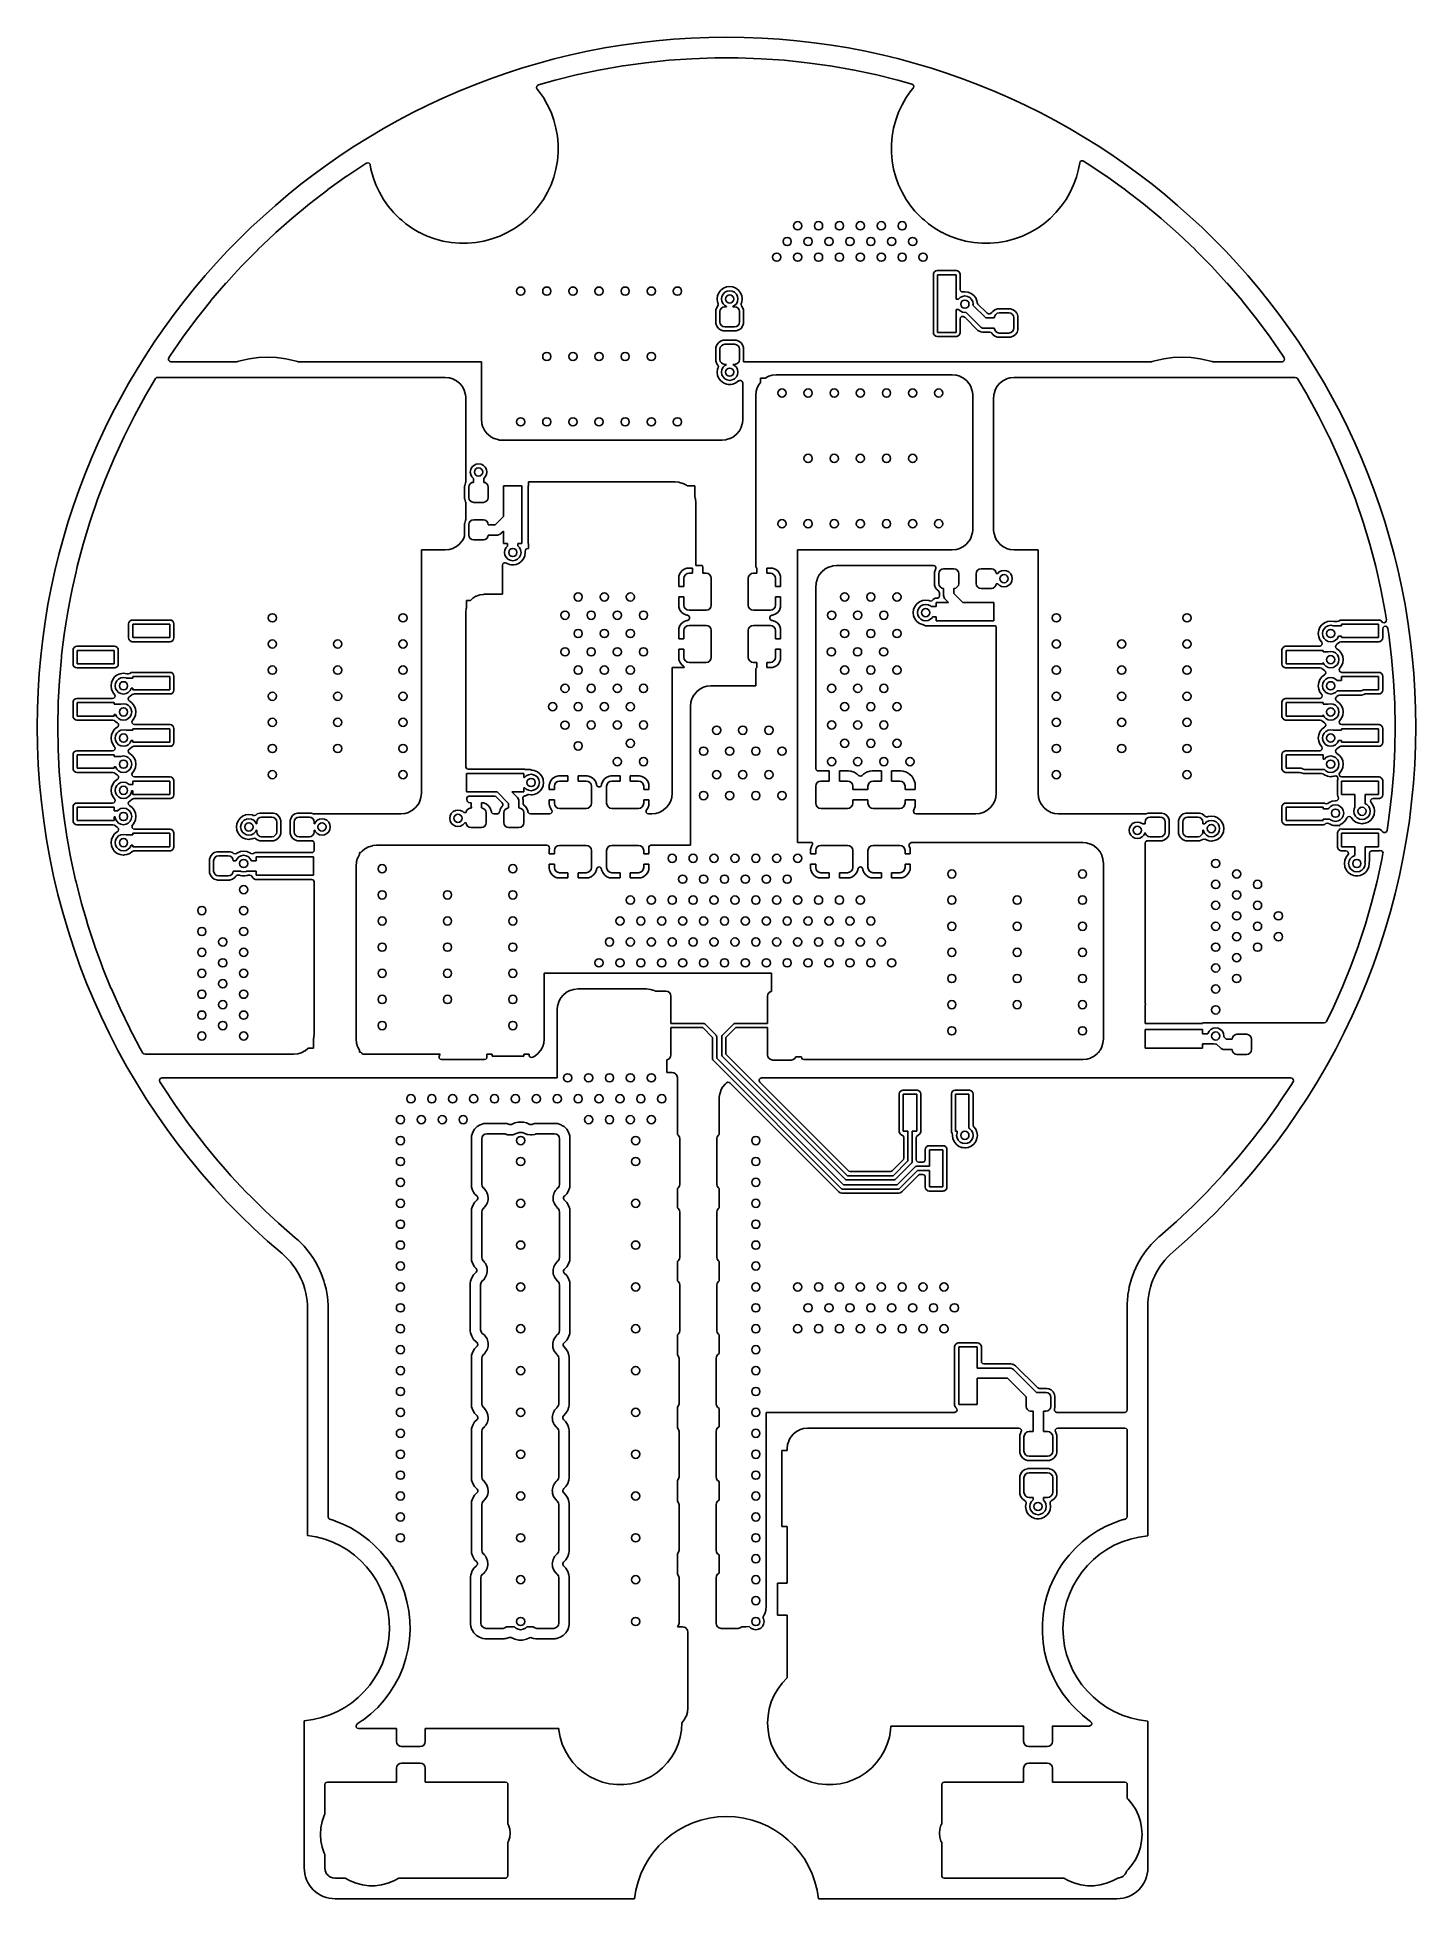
# Model space of a CAD drawing. Extents: x 116 to 183, y -128 to -37.6.
import ezdxf

# ---------------------------------------------------------------- set-up
doc = ezdxf.new("R2010")
doc.units = 0
doc.layers.add('BLACK', color=7, linetype='CONTINUOUS')

msp = doc.modelspace()

# ---------------------------------------------------------------- linework, layer by layer
at = {"layer": 'BLACK', "linetype": 'CONTINUOUS'}
for p, q in [((144.42392, -38.965906), (145.531056, -38.81204)), ((145.531056, -38.81204), (145.535187, -38.811539)), ((145.535187, -38.811539), (146.64692, -38.695984)), ((146.64692, -38.695984), (146.651152, -38.695618)), ((146.651152, -38.695618), (147.766196, -38.618506)), ((147.766196, -38.618506), (147.770408, -38.618288)), ((147.770408, -38.618288), (148.887397, -38.579711)), ((148.887397, -38.579711), (148.891677, -38.579638)), ((148.891677, -38.579638), (150.009327, -38.579638)), ((150.009327, -38.579638), (150.013606, -38.579711)), ((150.013606, -38.579711), (151.130592, -38.618288)), ((151.130592, -38.618288), (151.13481, -38.618506)), ((151.13481, -38.618506), (152.249846, -38.695618)), ((152.249846, -38.695618), (152.254088, -38.695985)), ((152.254088, -38.695985), (153.365809, -38.811538)), ((153.365809, -38.811538), (153.369954, -38.812041)), ((153.369954, -38.812041), (154.477074, -38.965905)), ((140.306502, -39.89134), (141.127332, -39.658694)), ((141.127332, -39.658694), (141.131407, -39.657615)), ((141.131407, -39.657615), (142.216629, -39.390132)), ((142.216629, -39.390132), (142.220778, -39.389185)), ((142.220778, -39.389185), (143.314555, -39.159325)), ((143.314555, -39.159325), (143.318706, -39.158528)), ((143.318706, -39.158528), (144.419805, -38.966551)), ((144.419805, -38.966551), (144.42392, -38.965906)), ((154.477074, -38.965905), (154.481207, -38.966553)), ((154.481207, -38.966553), (155.582286, -39.158526)), ((155.582286, -39.158526), (155.586459, -39.159328)), ((155.586459, -39.159328), (156.67625, -39.38835)), ((156.67625, -39.38835), (156.680213, -39.389183)), ((156.680213, -39.389183), (156.684387, -39.390135)), ((156.684387, -39.390135), (157.769581, -39.657611)), ((157.769581, -39.657611), (157.773686, -39.658698)), ((157.773686, -39.658698), (158.407922, -39.838458)), ((140.217319, -40.026336), (140.228358, -39.957344)), ((140.245331, -40.090344), (140.217319, -40.026336)), ((140.228358, -39.957344), (140.274946, -39.905273)), ((140.320534, -40.179969), (140.245331, -40.090344)), ((140.274946, -39.905273), (140.306502, -39.89134)), ((140.320539, -40.179975), (140.320534, -40.179969)), ((140.550959, -40.509048), (140.320539, -40.179975)), ((140.739209, -40.835108), (140.550959, -40.509048)), ((158.183516, -40.509056), (157.982662, -40.856945)), ((158.183525, -40.509041), (158.183516, -40.509056)), ((158.413945, -40.179969), (158.183525, -40.509041)), ((158.407922, -39.838458), (158.459965, -39.853209)), ((158.521142, -40.052215), (158.413945, -40.179969)), ((158.459965, -39.853209), (158.519096, -39.890429)), ((158.519096, -39.890429), (158.548718, -39.953708)), ((158.539426, -40.022957), (158.521142, -40.052215)), ((158.548718, -39.953708), (158.539426, -40.022957)), ((140.751817, -40.856945), (140.739209, -40.835108)), ((140.751825, -40.85696), (140.751817, -40.856945)), ((140.774038, -40.904597), (140.751825, -40.85696)), ((140.921597, -41.221038), (140.774038, -40.904597)), ((141.058995, -41.598535), (140.921597, -41.221038)), ((141.162969, -41.986571), (141.058995, -41.598535)), ((157.675481, -41.598545), (157.571513, -41.986563)), ((157.812887, -41.221028), (157.675481, -41.598545)), ((157.982654, -40.85696), (157.812887, -41.221028)), ((157.982662, -40.856945), (157.982654, -40.85696)), ((141.232728, -42.382192), (141.162969, -41.986571)), ((141.26774, -42.782388), (141.232728, -42.382192)), ((157.501752, -42.382189), (157.46674, -42.782383)), ((157.57151, -41.986576), (157.501752, -42.382189)), ((157.571513, -41.986563), (157.57151, -41.986576)), ((141.232728, -43.584308), (141.26774, -43.184112)), ((141.26774, -43.184112), (141.26774, -42.782388)), ((157.46674, -42.782383), (157.46674, -43.184116)), ((157.46674, -43.184116), (157.501752, -43.58431)), ((130.990412, -44.326581), (131.921138, -43.70759)), ((131.921138, -43.70759), (131.92466, -43.705334)), ((131.92466, -43.705334), (131.948175, -43.69084)), ((131.948175, -43.69084), (132.015574, -43.672423)), ((132.015574, -43.672423), (132.08223, -43.693367)), ((132.08223, -43.693367), (132.126982, -43.747024)), ((132.126982, -43.747024), (132.135353, -43.774868)), ((132.135353, -43.774868), (132.17151, -43.979923)), ((132.17151, -43.979923), (132.171513, -43.979936)), ((132.171513, -43.979936), (132.275481, -44.367954)), ((141.058995, -44.367965), (141.162969, -43.979929)), ((141.162969, -43.979929), (141.232728, -43.584308)), ((157.501752, -43.58431), (157.57151, -43.979923)), ((157.57151, -43.979923), (157.571513, -43.979936)), ((157.571513, -43.979936), (157.675481, -44.367954)), ((166.458995, -44.367965), (166.562969, -43.979929)), ((166.562969, -43.979929), (166.615451, -43.682289)), ((166.615451, -43.682289), (166.646478, -43.619687)), ((166.646478, -43.619687), (166.706425, -43.583796)), ((166.706425, -43.583796), (166.776259, -43.586013)), ((166.776259, -43.586013), (166.802623, -43.598259)), ((166.802623, -43.598259), (166.976305, -43.705311)), ((166.976305, -43.705311), (166.979898, -43.707612)), ((166.979898, -43.707612), (167.204209, -43.856792)), ((167.204209, -43.856792), (167.910564, -44.326563)), ((129.189078, -45.663868), (130.074825, -44.982183)), ((130.074825, -44.982183), (130.078202, -44.979676)), ((130.078202, -44.979676), (130.986983, -44.328948)), ((130.986983, -44.328948), (130.990412, -44.326581)), ((132.275481, -44.367954), (132.275484, -44.367964)), ((132.275484, -44.367964), (132.275485, -44.367965)), ((132.275485, -44.367965), (132.412883, -44.745462)), ((132.412883, -44.745462), (132.412886, -44.745469)), ((132.412886, -44.745469), (132.412887, -44.745471)), ((132.412887, -44.745471), (132.582654, -45.109539)), ((132.582654, -45.109539), (132.582662, -45.109554)), ((132.582662, -45.109554), (132.783516, -45.457443)), ((140.550959, -45.457452), (140.751821, -45.109548)), ((140.751821, -45.109548), (140.921597, -44.745462)), ((140.921597, -44.745462), (141.058995, -44.367965)), ((157.675481, -44.367954), (157.675484, -44.367964)), ((157.675484, -44.367964), (157.675485, -44.367965)), ((157.675485, -44.367965), (157.812883, -44.745462)), ((157.812883, -44.745462), (157.812886, -44.745469)), ((157.812886, -44.745469), (157.812887, -44.745471)), ((157.812887, -44.745471), (157.982654, -45.109539)), ((157.982654, -45.109539), (157.982662, -45.109554)), ((157.982662, -45.109554), (158.183516, -45.457443)), ((165.950959, -45.457452), (166.151821, -45.109548)), ((166.151821, -45.109548), (166.321597, -44.745462)), ((166.321597, -44.745462), (166.458995, -44.367965)), ((167.910564, -44.326563), (167.914047, -44.328967)), ((167.914047, -44.328967), (168.70179, -44.893027)), ((168.70179, -44.893027), (168.82277, -44.979654)), ((168.82277, -44.979654), (168.826207, -44.982206)), ((168.826207, -44.982206), (169.711909, -45.663856)), ((128.324053, -46.378378), (129.185761, -45.666513)), ((129.185761, -45.666513), (129.189078, -45.663868)), ((132.783516, -45.457443), (132.783525, -45.457458)), ((132.783525, -45.457458), (133.013945, -45.786531)), ((133.013945, -45.786531), (133.210902, -46.021255)), ((133.210902, -46.021255), (133.272164, -46.094264)), ((133.272164, -46.094264), (133.556226, -46.378326)), ((139.778254, -46.378326), (140.062316, -46.094264)), ((140.062316, -46.094264), (140.320539, -45.786525)), ((140.320539, -45.786525), (140.550959, -45.457452)), ((158.183516, -45.457443), (158.183525, -45.457458)), ((158.183525, -45.457458), (158.413945, -45.786531)), ((158.413945, -45.786531), (158.610902, -46.021255)), ((158.610902, -46.021255), (158.672164, -46.094264)), ((158.672164, -46.094264), (158.956226, -46.378326)), ((165.178254, -46.378326), (165.462316, -46.094264)), ((165.462316, -46.094264), (165.720539, -45.786525)), ((165.720539, -45.786525), (165.950959, -45.457452)), ((169.711909, -45.663856), (169.715256, -45.666525)), ((169.715256, -45.666525), (170.576921, -46.378354)), ((127.54571, -47.067835), (128.320859, -46.381111)), ((128.320859, -46.381111), (128.324053, -46.378378)), ((133.556226, -46.378326), (133.665595, -46.470097)), ((133.665595, -46.470097), (133.863958, -46.636544)), ((133.863958, -46.636544), (133.863964, -46.636548)), ((133.863964, -46.636548), (133.863965, -46.636549)), ((133.863965, -46.636549), (134.193038, -46.866969)), ((134.193038, -46.866969), (134.519098, -47.055219)), ((138.793538, -47.067831), (139.141442, -46.866969)), ((139.141442, -46.866969), (139.470515, -46.636549)), ((139.470515, -46.636549), (139.778254, -46.378326)), ((158.956226, -46.378326), (159.065595, -46.470097)), ((159.065595, -46.470097), (159.263958, -46.636544)), ((159.263958, -46.636544), (159.263964, -46.636548)), ((159.263964, -46.636548), (159.263965, -46.636549)), ((159.263965, -46.636549), (159.593038, -46.866969)), ((159.593038, -46.866969), (159.919098, -47.055219)), ((164.193538, -47.067831), (164.541442, -46.866969)), ((164.541442, -46.866969), (164.870515, -46.636549)), ((164.870515, -46.636549), (165.178254, -46.378326)), ((170.576921, -46.378354), (170.580173, -46.381137)), ((170.580173, -46.381137), (171.416716, -47.122251)), ((125.884104, -48.694839), (126.667608, -47.897693)), ((126.667608, -47.897693), (126.670592, -47.89476)), ((126.670592, -47.89476), (127.481139, -47.125137)), ((127.481139, -47.125137), (127.484287, -47.122251)), ((127.484287, -47.122251), (127.54571, -47.067835)), ((134.519098, -47.055219), (134.540935, -47.067827)), ((134.540935, -47.067827), (134.54095, -47.067835)), ((134.54095, -47.067835), (134.657646, -47.122251)), ((134.657646, -47.122251), (134.905028, -47.237607)), ((134.905028, -47.237607), (135.282525, -47.375005)), ((135.282525, -47.375005), (135.282531, -47.375006)), ((135.282531, -47.375006), (135.282535, -47.375008)), ((135.282535, -47.375008), (135.388203, -47.403321)), ((135.388203, -47.403321), (135.670561, -47.478979)), ((135.670561, -47.478979), (136.066182, -47.548738)), ((136.066182, -47.548738), (136.466376, -47.583749)), ((136.466376, -47.583749), (136.466377, -47.58375)), ((136.466377, -47.58375), (136.466378, -47.58375)), ((136.466378, -47.58375), (136.868103, -47.58375)), ((136.868103, -47.583749), (137.268298, -47.548738)), ((136.868103, -47.58375), (136.868103, -47.583749)), ((137.268298, -47.548738), (137.663919, -47.478979)), ((137.663919, -47.478979), (138.051955, -47.375005)), ((138.051955, -47.375005), (138.429452, -47.237607)), ((138.429452, -47.237607), (138.793538, -47.067831)), ((159.919098, -47.055219), (159.940935, -47.067827)), ((159.940935, -47.067827), (159.94095, -47.067835)), ((159.94095, -47.067835), (160.057646, -47.122251)), ((160.057646, -47.122251), (160.305028, -47.237607)), ((160.305028, -47.237607), (160.682525, -47.375005)), ((160.682525, -47.375005), (160.682531, -47.375006)), ((160.682531, -47.375006), (160.682535, -47.375008)), ((160.682535, -47.375008), (160.788203, -47.403321)), ((160.788203, -47.403321), (161.070561, -47.478979)), ((161.070561, -47.478979), (161.466182, -47.548738)), ((161.466182, -47.548738), (161.866376, -47.583749)), ((161.866376, -47.583749), (161.866377, -47.58375)), ((161.866377, -47.58375), (161.866378, -47.58375)), ((161.866378, -47.58375), (162.268103, -47.58375)), ((162.268103, -47.583749), (162.668298, -47.548738)), ((162.268103, -47.58375), (162.268103, -47.583749)), ((162.668298, -47.548738), (163.063919, -47.478979)), ((163.063919, -47.478979), (163.451955, -47.375005)), ((163.451955, -47.375005), (163.829452, -47.237607)), ((163.829452, -47.237607), (164.193538, -47.067831)), ((171.416716, -47.122251), (171.419871, -47.125144)), ((171.419871, -47.125144), (172.230376, -47.894727)), ((172.230376, -47.894727), (172.233429, -47.897728)), ((172.233429, -47.897728), (173.016872, -48.694812)), ((125.518123, -49.093747), (125.88121, -48.697888)), ((125.88121, -48.697888), (125.884104, -48.694839)), ((173.016872, -48.694812), (173.019819, -48.697916)), ((173.019819, -48.697916), (173.775272, -49.521555)), ((124.396298, -50.374006), (125.122911, -49.524736)), ((125.122911, -49.524736), (125.125711, -49.521577)), ((125.125711, -49.521577), (125.518123, -49.093747)), ((149.449237, -49.706956), (149.30316, -49.767463)), ((149.449239, -49.706955), (149.449237, -49.706956)), ((149.605999, -49.686318), (149.449239, -49.706955)), ((149.606001, -49.686318), (149.605999, -49.686318)), ((149.76276, -49.706955), (149.606001, -49.686318)), ((149.762762, -49.706956), (149.76276, -49.706955)), ((149.908841, -49.767464), (149.762762, -49.706956)), ((159.517131, -49.03527), (159.5055, -49.093747)), ((159.5055, -49.093747), (159.5055, -51.933252)), ((159.517132, -49.035269), (159.517131, -49.03527)), ((159.561447, -48.968947), (159.517132, -49.035269)), ((159.627769, -48.924632), (159.561447, -48.968947)), ((159.62777, -48.924631), (159.627769, -48.924632)), ((159.686247, -48.913), (159.62777, -48.924631)), ((159.686252, -48.913), (159.686247, -48.913)), ((160.625748, -48.913), (159.686252, -48.913)), ((159.706, -51.9135), (159.706, -49.1135)), ((159.706, -49.1135), (160.606, -49.1135)), ((160.606, -49.1135), (160.606, -50.296)), ((160.625752, -48.913), (160.625748, -48.913)), ((160.684229, -48.924631), (160.625752, -48.913)), ((160.68423, -48.924632), (160.684229, -48.924631)), ((160.750552, -48.968947), (160.68423, -48.924632)), ((160.794867, -49.035269), (160.750552, -48.968947)), ((160.794868, -49.03527), (160.794867, -49.035269)), ((160.806499, -49.093747), (160.794868, -49.03527)), ((160.8065, -49.093749), (160.806499, -49.093747)), ((160.8065, -49.829137), (160.8065, -49.093749)), ((173.775272, -49.521555), (173.778111, -49.524759)), ((173.778111, -49.524759), (174.504705, -50.374006)), ((124.012832, -50.854739), (124.393584, -50.37729)), ((124.393584, -50.37729), (124.396298, -50.374006)), ((149.030309, -50.628134), (148.976884, -50.700523)), ((149.020955, -50.135239), (149.000318, -50.291998)), ((149.000318, -50.291998), (149.000318, -50.292001)), ((149.000318, -50.292001), (149.020955, -50.44876)), ((149.020956, -50.135237), (149.020955, -50.135239)), ((149.020955, -50.44876), (149.020957, -50.448765)), ((149.081463, -49.98916), (149.020956, -50.135237)), ((149.020957, -50.448765), (149.045099, -50.50705)), ((149.052568, -50.57652), (149.030309, -50.628134)), ((149.045099, -50.50705), (149.052568, -50.57652)), ((149.177718, -49.863718), (149.081463, -49.98916)), ((149.30316, -49.767463), (149.177718, -49.863718)), ((149.206, -50.292), (149.225577, -50.168393)), ((149.225577, -50.415607), (149.206, -50.292)), ((149.225577, -50.168393), (149.282393, -50.056886)), ((149.282393, -50.527114), (149.225577, -50.415607)), ((149.282393, -50.056886), (149.370886, -49.968393)), ((149.370886, -50.615607), (149.282393, -50.527114)), ((149.370886, -49.968393), (149.482393, -49.911577)), ((149.456, -50.658975), (149.370886, -50.615607)), ((149.482393, -49.911577), (149.606, -49.892)), ((149.606, -49.892), (149.729607, -49.911577)), ((149.729607, -49.911577), (149.841114, -49.968393)), ((149.841114, -50.615607), (149.756, -50.658975)), ((149.841114, -49.968393), (149.929607, -50.056886)), ((149.929607, -50.527114), (149.841114, -50.615607)), ((150.034282, -49.863718), (149.908841, -49.767464)), ((149.929607, -50.056886), (149.986423, -50.168393)), ((149.986423, -50.415607), (149.929607, -50.527114)), ((149.986423, -50.168393), (150.006, -50.292)), ((150.006, -50.292), (149.986423, -50.415607)), ((150.130536, -49.989159), (150.034282, -49.863718)), ((150.191044, -50.135238), (150.130536, -49.989159)), ((150.15772, -50.562506), (150.1669, -50.507049)), ((150.18169, -50.628135), (150.15772, -50.562506)), ((150.1669, -50.507049), (150.178827, -50.478255)), ((150.178827, -50.478255), (150.191044, -50.448762)), ((150.235116, -50.700525), (150.18169, -50.628135)), ((150.211682, -50.292), (150.191044, -50.135238)), ((150.191044, -50.448762), (150.211682, -50.292)), ((160.606, -50.296), (160.727279, -50.296)), ((160.727279, -50.296), (160.800886, -50.222393)), ((160.800886, -50.222393), (160.912393, -50.165577)), ((160.825394, -49.89493), (160.8065, -49.829137)), ((160.87765, -49.94131), (160.825394, -49.89493)), ((160.946685, -49.952076), (160.87765, -49.94131)), ((160.912393, -50.165577), (161.036, -50.146)), ((161.035999, -49.940318), (160.946685, -49.952076)), ((161.036001, -49.940318), (161.035999, -49.940318)), ((161.036, -50.146), (161.159607, -50.165577)), ((161.19276, -49.960955), (161.036001, -49.940318)), ((161.159607, -50.165577), (161.271114, -50.222393)), ((161.192762, -49.960956), (161.19276, -49.960955)), ((161.260852, -49.98916), (161.192762, -49.960956)), ((161.338841, -50.021464), (161.260852, -49.98916)), ((161.271114, -50.222393), (161.359607, -50.310886)), ((161.464282, -50.117718), (161.338841, -50.021464)), ((161.359607, -50.310886), (161.416423, -50.422393)), ((161.416423, -50.422393), (161.436, -50.546)), ((161.436, -50.546), (161.429649, -50.586095)), ((161.429649, -50.586095), (162.052054, -51.2085)), ((161.560536, -50.243159), (161.464282, -50.117718)), ((161.621044, -50.389238), (161.560536, -50.243159)), ((161.631425, -50.468097), (161.621044, -50.389238)), ((161.633196, -50.478255), (161.631425, -50.468097)), ((161.666681, -50.539578), (161.633196, -50.478255)), ((162.098784, -50.971681), (161.666681, -50.539578)), ((174.504705, -50.374006), (174.507431, -50.377306)), ((174.507431, -50.377306), (175.204272, -51.251117)), ((123.027847, -52.151862), (123.694147, -51.254474)), ((123.694147, -51.254474), (123.696703, -51.251152)), ((123.696703, -51.251152), (124.012832, -50.854739)), ((148.933274, -50.82515), (148.9305, -50.854739)), ((148.9305, -50.854739), (148.9305, -51.46026)), ((148.9305, -51.46026), (148.933274, -51.489849)), ((148.976884, -50.700523), (148.933274, -50.82515)), ((148.933274, -51.489849), (148.976884, -51.614476)), ((149.131, -50.9075), (149.149079, -50.816613)), ((149.131, -51.4075), (149.131, -50.9075)), ((149.149079, -51.498387), (149.131, -51.4075)), ((149.149079, -50.816613), (149.200562, -50.739562)), ((149.200562, -51.575438), (149.149079, -51.498387)), ((149.200562, -50.739562), (149.277613, -50.688079)), ((149.277613, -50.688079), (149.3685, -50.67)), ((149.3685, -50.67), (149.456, -50.67)), ((149.456, -50.67), (149.456, -50.658975)), ((149.756, -50.658975), (149.756, -50.67)), ((149.756, -50.67), (149.8435, -50.67)), ((149.8435, -50.67), (149.934387, -50.688079)), ((149.934387, -50.688079), (150.011438, -50.739562)), ((150.011438, -50.739562), (150.062921, -50.816613)), ((150.062921, -51.498387), (150.011438, -51.575438)), ((150.062921, -50.816613), (150.081, -50.9075)), ((150.081, -51.4075), (150.062921, -51.498387)), ((150.081, -50.9075), (150.081, -51.4075)), ((150.275832, -50.816884), (150.235116, -50.700525)), ((150.235116, -51.614475), (150.278725, -51.489849)), ((150.278725, -50.825151), (150.275832, -50.816884)), ((150.2815, -50.854744), (150.278725, -50.825151)), ((150.278725, -51.489849), (150.2815, -51.460256)), ((150.2815, -51.460256), (150.2815, -50.854744)), ((160.727279, -50.796), (160.606, -50.796)), ((160.606, -50.796), (160.606, -51.9135)), ((160.800886, -50.869607), (160.727279, -50.796)), ((160.912393, -50.926423), (160.800886, -50.869607)), ((160.8065, -51.262862), (160.826185, -51.195823)), ((160.8065, -51.93325), (160.8065, -51.262862)), ((160.826185, -51.195823), (160.878989, -51.150068)), ((160.878989, -51.150068), (160.946677, -51.139922)), ((161.036, -50.946), (160.912393, -50.926423)), ((160.946677, -51.139922), (160.958082, -51.141423)), ((160.958082, -51.141423), (161.021975, -51.169686)), ((161.021975, -51.169686), (161.029578, -51.176681)), ((161.029578, -51.176681), (161.671886, -51.818989)), ((161.076095, -50.939649), (161.036, -50.946)), ((161.771723, -51.635277), (161.076095, -50.939649)), ((162.052054, -51.2085), (162.466, -51.2085)), ((162.119426, -50.988315), (162.098784, -50.971681)), ((162.186465, -51.008), (162.119426, -50.988315)), ((162.244507, -51.008), (162.186465, -51.008)), ((162.28863, -50.999884), (162.244507, -51.008)), ((162.344277, -50.957633), (162.28863, -50.999884)), ((162.390288, -50.895289), (162.344277, -50.957633)), ((162.390289, -50.895288), (162.390288, -50.895289)), ((162.496523, -50.816884), (162.390289, -50.895288)), ((162.466, -51.2085), (162.484079, -51.117613)), ((162.484079, -51.117613), (162.535562, -51.040562)), ((162.62115, -50.773274), (162.496523, -50.816884)), ((162.535562, -51.040562), (162.612613, -50.989079)), ((162.612613, -50.989079), (162.7035, -50.971)), ((162.65074, -50.7705), (162.62115, -50.773274)), ((162.650744, -50.7705), (162.65074, -50.7705)), ((163.231256, -50.7705), (162.650744, -50.7705)), ((162.7035, -50.971), (163.1785, -50.971)), ((163.1785, -50.971), (163.269387, -50.989079)), ((163.23126, -50.7705), (163.231256, -50.7705)), ((163.260849, -50.773274), (163.23126, -50.7705)), ((163.385476, -50.816884), (163.260848, -50.773274)), ((163.260848, -50.773274), (163.260849, -50.773274)), ((163.269387, -50.989079), (163.346438, -51.040562)), ((163.346438, -51.040562), (163.397921, -51.117613)), ((163.49171, -50.895288), (163.385476, -50.816884)), ((163.397921, -51.117613), (163.416, -51.2085)), ((163.416, -51.2085), (163.416, -51.7085)), ((163.491711, -50.895289), (163.49171, -50.895288)), ((163.54809, -50.971681), (163.491711, -50.895289)), ((163.570116, -51.001525), (163.54809, -50.971681)), ((163.590251, -51.059067), (163.570116, -51.001525)), ((163.613725, -51.12615), (163.590251, -51.059067)), ((163.615672, -51.146918), (163.613725, -51.12615)), ((163.6165, -51.155744), (163.615672, -51.146918)), ((163.6165, -51.761256), (163.6165, -51.155744)), ((175.204272, -51.251117), (175.206883, -51.25451)), ((175.206883, -51.25451), (175.87314, -52.151841)), ((122.390442, -53.075175), (123.025386, -52.1553)), ((123.025386, -52.1553), (123.027847, -52.151862)), ((148.976884, -51.614476), (149.055288, -51.72071)), ((149.055288, -52.419289), (148.976884, -52.525523)), ((149.055288, -51.72071), (149.055289, -51.720711)), ((149.055289, -52.419288), (149.055288, -52.419289)), ((149.055289, -51.720711), (149.161523, -51.799115)), ((149.161523, -52.340884), (149.055289, -52.419288)), ((149.161523, -51.799115), (149.161524, -51.799115)), ((149.28615, -52.297274), (149.161523, -52.340884)), ((149.161524, -51.799115), (149.161525, -51.799116)), ((149.161525, -51.799116), (149.286151, -51.842725)), ((149.277613, -51.626921), (149.200562, -51.575438)), ((149.3685, -51.645), (149.277613, -51.626921)), ((149.286151, -51.842725), (149.28615, -51.842725)), ((149.28615, -51.842725), (149.31574, -51.8455)), ((149.31574, -52.2945), (149.28615, -52.297274)), ((149.31574, -51.8455), (149.315744, -51.8455)), ((149.315744, -52.2945), (149.31574, -52.2945)), ((149.315744, -51.8455), (149.89626, -51.8455)), ((149.896256, -52.2945), (149.315744, -52.2945)), ((149.8435, -51.645), (149.3685, -51.645)), ((149.934387, -51.626921), (149.8435, -51.645)), ((149.89626, -52.2945), (149.896256, -52.2945)), ((149.89626, -51.8455), (149.925849, -51.842725)), ((149.925849, -52.297274), (149.89626, -52.2945)), ((150.050476, -52.340884), (149.925848, -52.297274)), ((149.925848, -52.297274), (149.925849, -52.297274)), ((149.925849, -51.842725), (150.050475, -51.799116)), ((150.011438, -51.575438), (149.934387, -51.626921)), ((150.050475, -51.799116), (150.156711, -51.720711)), ((150.15671, -52.419288), (150.050476, -52.340884)), ((150.156711, -52.419289), (150.15671, -52.419288)), ((150.156711, -51.720711), (150.235116, -51.614475)), ((150.235115, -52.525523), (150.156711, -52.419289)), ((159.5055, -51.933252), (159.517131, -51.991729)), ((159.517131, -51.991729), (159.517132, -51.99173)), ((159.517132, -51.99173), (159.561447, -52.058052)), ((159.561447, -52.058052), (159.627769, -52.102367)), ((159.627769, -52.102367), (159.62777, -52.102368)), ((159.62777, -52.102368), (159.686247, -52.113999)), ((159.686247, -52.113999), (159.68625, -52.114)), ((159.68625, -52.114), (159.686252, -52.114)), ((159.686252, -52.114), (160.62575, -52.114)), ((160.606, -51.9135), (159.706, -51.9135)), ((160.62575, -52.114), (160.625751, -52.113999)), ((160.625751, -52.113999), (160.640568, -52.111052)), ((160.640568, -52.111052), (160.684229, -52.102368)), ((160.684229, -52.102368), (160.684229, -52.102367)), ((160.684229, -52.102367), (160.684231, -52.102367)), ((160.684231, -52.102367), (160.750552, -52.058052)), ((160.750552, -52.058052), (160.794867, -51.991731)), ((160.794867, -51.991731), (160.794867, -51.991729)), ((160.794867, -51.991729), (160.794868, -51.991729)), ((160.794868, -51.991729), (160.806499, -51.933252)), ((160.806499, -51.933252), (160.8065, -51.93325)), ((161.671886, -51.818989), (161.774613, -51.878299)), ((161.809608, -51.666368), (161.771723, -51.635277)), ((161.774613, -51.878299), (161.798821, -51.884784)), ((161.798821, -51.884784), (161.798824, -51.884786)), ((161.798824, -51.884786), (161.798825, -51.884786)), ((161.798825, -51.884786), (161.828947, -51.892857)), ((161.862399, -51.688234), (161.809608, -51.666368)), ((161.828947, -51.892857), (161.889191, -51.909)), ((161.899727, -51.703696), (161.862399, -51.688234)), ((161.889191, -51.909), (162.244507, -51.909)), ((161.9485, -51.7085), (161.899727, -51.703696)), ((162.466, -51.7085), (161.9485, -51.7085)), ((162.244507, -51.909), (162.311546, -51.928685)), ((162.311546, -51.928685), (162.344277, -51.959367)), ((162.344277, -51.959367), (162.390288, -52.02171)), ((162.390288, -52.02171), (162.390289, -52.021711)), ((162.390289, -52.021711), (162.496523, -52.100115)), ((162.484079, -51.799387), (162.466, -51.7085)), ((162.535562, -51.876438), (162.484079, -51.799387)), ((162.496523, -52.100115), (162.496524, -52.100115)), ((162.496524, -52.100115), (162.496525, -52.100116)), ((162.496525, -52.100116), (162.621151, -52.143725)), ((162.612613, -51.927921), (162.535562, -51.876438)), ((162.7035, -51.946), (162.612613, -51.927921)), ((162.621151, -52.143725), (162.62115, -52.143725)), ((162.62115, -52.143725), (162.65074, -52.1465)), ((162.65074, -52.1465), (162.650744, -52.1465)), ((162.650744, -52.1465), (163.23126, -52.1465)), ((163.1785, -51.946), (162.7035, -51.946)), ((163.269387, -51.927921), (163.1785, -51.946)), ((163.23126, -52.1465), (163.260849, -52.143725)), ((163.260849, -52.143725), (163.385475, -52.100116)), ((163.346438, -51.876438), (163.269387, -51.927921)), ((163.397921, -51.799387), (163.346438, -51.876438)), ((163.385475, -52.100116), (163.491711, -52.021711)), ((163.416, -51.7085), (163.397921, -51.799387)), ((163.491711, -52.021711), (163.570116, -51.915475)), ((163.570116, -51.915475), (163.613725, -51.790849)), ((163.613725, -51.790849), (163.6165, -51.761256)), ((175.87314, -52.151841), (175.875632, -52.155321)), ((175.875632, -52.155321), (176.510532, -53.075133)), ((122.324679, -53.198353), (122.342995, -53.149127)), ((122.334623, -53.267511), (122.324679, -53.198353)), ((122.380378, -53.320315), (122.334623, -53.267511)), ((122.342995, -53.149127), (122.388138, -53.078639)), ((122.447417, -53.34), (122.380378, -53.320315)), ((122.388138, -53.078639), (122.390442, -53.075175)), ((125.649084, -53.34), (122.447417, -53.34)), ((125.686372, -53.334261), (125.649084, -53.34)), ((125.82087, -53.291853), (125.686372, -53.334261)), ((126.255707, -53.195452), (125.82087, -53.291853)), ((126.255716, -53.195451), (126.255707, -53.195452)), ((126.69728, -53.137317), (126.255716, -53.195451)), ((127.14224, -53.117891), (126.69728, -53.137317)), ((127.587199, -53.137317), (127.14224, -53.117891)), ((128.028763, -53.195451), (127.587199, -53.137317)), ((128.028772, -53.195452), (128.028763, -53.195451)), ((128.463609, -53.291853), (128.028772, -53.195452)), ((128.598108, -53.334261), (128.463609, -53.291853)), ((128.635396, -53.34), (128.598108, -53.334261)), ((136.540997, -53.34), (128.635396, -53.34)), ((136.541, -53.34), (136.540997, -53.34)), ((137.541, -53.34), (136.541, -53.34)), ((137.541, -54.34), (137.541, -53.34)), ((148.933274, -52.65015), (148.9305, -52.679739)), ((148.9305, -52.679739), (148.9305, -53.28526)), ((148.9305, -53.28526), (148.933274, -53.314849)), ((148.976884, -52.525523), (148.933274, -52.65015)), ((148.933274, -53.314849), (148.976883, -53.439474)), ((149.131, -52.7325), (149.149079, -52.641613)), ((149.131, -53.2325), (149.131, -52.7325)), ((149.149079, -53.323387), (149.131, -53.2325)), ((149.149079, -52.641613), (149.200562, -52.564562)), ((149.200562, -53.400438), (149.149079, -53.323387)), ((149.200562, -52.564562), (149.277613, -52.513079)), ((149.277613, -52.513079), (149.3685, -52.495)), ((149.3685, -52.495), (149.8435, -52.495)), ((149.8435, -52.495), (149.934387, -52.513079)), ((149.934387, -52.513079), (150.011438, -52.564562)), ((150.011438, -52.564562), (150.062921, -52.641613)), ((150.062921, -53.323387), (150.011438, -53.400438)), ((150.062921, -52.641613), (150.081, -52.7325)), ((150.081, -53.2325), (150.062921, -53.323387)), ((150.081, -52.7325), (150.081, -53.2325)), ((150.278725, -52.65015), (150.235115, -52.525523)), ((150.269924, -53.34), (150.278725, -53.314849)), ((170.099084, -53.34), (150.269924, -53.34)), ((150.2815, -52.679739), (150.278725, -52.65015)), ((150.278725, -53.314849), (150.2815, -53.28526)), ((150.2815, -53.28526), (150.2815, -52.679739)), ((170.136372, -53.334261), (170.099084, -53.34)), ((170.27087, -53.291853), (170.136372, -53.334261)), ((170.705707, -53.195452), (170.27087, -53.291853)), ((170.705716, -53.195451), (170.705707, -53.195452)), ((171.14728, -53.137317), (170.705716, -53.195451)), ((171.59224, -53.117891), (171.14728, -53.137317)), ((172.037199, -53.137317), (171.59224, -53.117891)), ((172.478763, -53.195451), (172.037199, -53.137317)), ((172.478772, -53.195452), (172.478763, -53.195451)), ((172.913609, -53.291853), (172.478772, -53.195452)), ((173.048108, -53.334261), (172.913609, -53.291853)), ((173.085396, -53.34), (173.048108, -53.334261)), ((176.453587, -53.34), (173.085396, -53.34)), ((176.504922, -53.328875), (176.453587, -53.34)), ((176.557797, -53.283203), (176.504922, -53.328875)), ((176.510532, -53.075133), (176.512902, -53.078697)), ((176.512902, -53.078697), (176.558007, -53.149124)), ((176.577587, -53.216194), (176.557797, -53.283203)), ((176.558007, -53.149124), (176.577587, -53.216194)), ((121.213165, -54.984922), (121.700537, -54.162768)), ((121.700537, -54.162768), (121.751655, -54.115138)), ((121.751655, -54.115138), (121.807203, -54.102)), ((121.807203, -54.102), (135.772907, -54.102)), ((135.772907, -54.102), (135.785061, -54.102597)), ((135.785061, -54.102597), (135.961941, -54.120018)), ((135.961941, -54.120018), (135.985769, -54.124757)), ((135.985769, -54.124757), (136.150001, -54.174576)), ((136.150001, -54.174576), (136.172453, -54.183877)), ((136.172453, -54.183877), (136.323798, -54.264772)), ((136.323798, -54.264772), (136.34401, -54.278277)), ((148.976883, -53.439474), (149.030309, -53.511864)), ((149.020955, -53.691239), (149.000318, -53.847998)), ((149.000318, -53.847998), (149.000318, -53.848001)), ((149.000318, -53.848001), (149.020955, -54.00476)), ((149.020956, -53.691238), (149.020955, -53.691239)), ((149.020955, -54.00476), (149.020956, -54.004762)), ((149.0451, -53.632948), (149.020956, -53.691238)), ((149.020956, -54.004762), (149.081464, -54.150841)), ((149.030309, -53.511864), (149.054279, -53.577493)), ((149.054279, -53.577493), (149.0451, -53.632948)), ((149.081464, -54.150841), (149.177718, -54.276282)), ((149.277613, -53.451921), (149.200562, -53.400438)), ((149.206, -53.848), (149.225577, -53.724393)), ((149.225577, -53.971607), (149.206, -53.848)), ((149.225577, -53.724393), (149.282393, -53.612886)), ((149.282393, -54.083114), (149.225577, -53.971607)), ((149.3685, -53.47), (149.277613, -53.451921)), ((149.282393, -53.612886), (149.370886, -53.524393)), ((149.370886, -54.171607), (149.282393, -54.083114)), ((149.456, -53.47), (149.3685, -53.47)), ((149.370886, -53.524393), (149.456, -53.481024)), ((149.482393, -54.228423), (149.370886, -54.171607)), ((149.456, -53.481024), (149.456, -53.47)), ((149.606, -54.248), (149.482393, -54.228423)), ((149.729607, -54.228423), (149.606, -54.248)), ((149.841114, -54.171607), (149.729607, -54.228423)), ((149.8435, -53.47), (149.756, -53.47)), ((149.756, -53.47), (149.756, -53.481024)), ((149.756, -53.481024), (149.841114, -53.524393)), ((149.841114, -53.524393), (149.929607, -53.612886)), ((149.929607, -54.083114), (149.841114, -54.171607)), ((149.934387, -53.451921), (149.8435, -53.47)), ((149.929607, -53.612886), (149.986423, -53.724393)), ((149.986423, -53.971607), (149.929607, -54.083114)), ((150.011438, -53.400438), (149.934387, -53.451921)), ((149.986423, -53.724393), (150.006, -53.848)), ((150.006, -53.848), (149.986423, -53.971607)), ((150.034284, -54.276279), (150.040729, -54.271334)), ((150.040729, -54.271334), (150.042719, -54.273927)), ((150.042719, -54.273927), (150.090642, -54.24776)), ((150.090642, -54.24776), (150.160334, -54.252744)), ((150.160334, -54.252744), (150.216267, -54.294616)), ((151.106, -54.344527), (151.106, -54.1385)), ((151.106, -54.1385), (151.33011, -54.1385)), ((151.33011, -54.1385), (151.331195, -54.137775)), ((151.331195, -54.137775), (151.482549, -54.056875)), ((151.482549, -54.056875), (151.504994, -54.047577)), ((151.504994, -54.047577), (151.669232, -53.997757)), ((151.669232, -53.997757), (151.693056, -53.993018)), ((151.693056, -53.993018), (151.869939, -53.975597)), ((151.869939, -53.975597), (151.882093, -53.975)), ((151.882093, -53.975), (160.410907, -53.975)), ((160.410907, -53.975), (160.423061, -53.975597)), ((160.423061, -53.975597), (160.599941, -53.993018)), ((160.599941, -53.993018), (160.623769, -53.997757)), ((160.623769, -53.997757), (160.788001, -54.047576)), ((160.788001, -54.047576), (160.810453, -54.056877)), ((160.810453, -54.056877), (160.961798, -54.137772)), ((160.961798, -54.137772), (160.98201, -54.151277)), ((160.98201, -54.151277), (161.114666, -54.260145)), ((161.114666, -54.260145), (161.131854, -54.277333)), ((162.867995, -54.278272), (162.888195, -54.264775)), ((162.888195, -54.264775), (163.039549, -54.183875)), ((163.039549, -54.183875), (163.061994, -54.174577)), ((163.061994, -54.174577), (163.226232, -54.124757)), ((163.226232, -54.124757), (163.250056, -54.120018)), ((163.250056, -54.120018), (163.426939, -54.102597)), ((163.426939, -54.102597), (163.439093, -54.102)), ((163.439093, -54.102), (177.093801, -54.102)), ((177.093801, -54.102), (177.16084, -54.121685)), ((177.16084, -54.121685), (177.200468, -54.162768)), ((177.200468, -54.162768), (177.246026, -54.239621)), ((177.246026, -54.239621), (177.648793, -54.919056)), ((120.674631, -55.969183), (121.211078, -54.988583)), ((121.211078, -54.988583), (121.213165, -54.984922)), ((136.34401, -54.278277), (136.476666, -54.387145)), ((136.476666, -54.387145), (136.493854, -54.404333)), ((136.493854, -54.404333), (136.602722, -54.536989)), ((136.602722, -54.536989), (136.616227, -54.557201)), ((136.616227, -54.557201), (136.697121, -54.708543)), ((136.697121, -54.708543), (136.706424, -54.731001)), ((136.706424, -54.731001), (136.75624, -54.895224)), ((136.75624, -54.895224), (136.760982, -54.919065)), ((136.760982, -54.919065), (136.778403, -55.095938)), ((136.778403, -55.095938), (136.779, -55.108092)), ((136.779, -55.108092), (136.779, -59.186263)), ((137.541, -54.340003), (137.541, -54.34)), ((137.541, -56.143907), (137.541, -54.340003)), ((149.177718, -54.276282), (149.303159, -54.372536)), ((149.303159, -54.372536), (149.449238, -54.433044)), ((149.449238, -54.433044), (149.527619, -54.443363)), ((149.527619, -54.443363), (149.605999, -54.453682)), ((149.605999, -54.453682), (149.606, -54.453682)), ((149.606, -54.453682), (149.606001, -54.453682)), ((149.606001, -54.453682), (149.658254, -54.446802)), ((149.658254, -54.446802), (149.762762, -54.433044)), ((149.762762, -54.433044), (149.908841, -54.372536)), ((149.908841, -54.372536), (150.034282, -54.276282)), ((150.034282, -54.276282), (150.034284, -54.276279)), ((150.216267, -54.294616), (150.240684, -54.36008)), ((150.240684, -54.36008), (150.241, -54.368926)), ((150.241, -54.368926), (150.241, -56.143907)), ((150.876, -54.981092), (150.876597, -54.968938)), ((150.876, -62.738), (150.876, -54.981092)), ((150.876597, -54.968938), (150.894018, -54.792056)), ((150.894018, -54.792056), (150.898757, -54.768232)), ((150.898757, -54.768232), (150.948577, -54.603994)), ((150.948577, -54.603994), (150.957875, -54.581549)), ((150.957875, -54.581549), (151.038775, -54.430195)), ((151.038775, -54.430195), (151.052272, -54.409995)), ((151.052272, -54.409995), (151.106, -54.344527)), ((161.131854, -54.277333), (161.240722, -54.409989)), ((161.240722, -54.409989), (161.254227, -54.430201)), ((161.254227, -54.430201), (161.335121, -54.581543)), ((161.335121, -54.581543), (161.344424, -54.604001)), ((161.344424, -54.604001), (161.39424, -54.768224)), ((161.39424, -54.768224), (161.398982, -54.792065)), ((161.398982, -54.792065), (161.416403, -54.968938)), ((161.416403, -54.968938), (161.417, -54.981092)), ((161.417, -54.981092), (161.417, -61.477907)), ((162.433, -55.108092), (162.433597, -55.095938)), ((162.433, -61.477907), (162.433, -55.108092)), ((162.433597, -55.095938), (162.442014, -55.010479)), ((162.442014, -55.010479), (162.451018, -54.919056)), ((162.451018, -54.919056), (162.455757, -54.895232)), ((162.455757, -54.895232), (162.505577, -54.730994)), ((162.505577, -54.730994), (162.514875, -54.708549)), ((162.514875, -54.708549), (162.595775, -54.557195)), ((162.595775, -54.557195), (162.609272, -54.536995)), ((162.609272, -54.536995), (162.718149, -54.404328)), ((162.718149, -54.404328), (162.735328, -54.387149)), ((162.735328, -54.387149), (162.867995, -54.278272)), ((177.648793, -54.919056), (177.687839, -54.984922)), ((177.687839, -54.984922), (177.689958, -54.988642)), ((177.689958, -54.988642), (178.226354, -55.96915)), ((120.170392, -56.971445), (120.672677, -55.972907)), ((120.672677, -55.972907), (120.674631, -55.969183)), ((178.226354, -55.96915), (178.228343, -55.97294)), ((178.228343, -55.97294), (178.730583, -56.971388)), ((119.701096, -57.990413), (120.16859, -56.975187)), ((120.16859, -56.975187), (120.170392, -56.971445)), ((137.541597, -56.156061), (137.541, -56.143907)), ((137.559018, -56.332941), (137.541597, -56.156061)), ((137.563757, -56.356769), (137.559018, -56.332941)), ((137.613575, -56.520998), (137.563757, -56.356769)), ((137.622878, -56.543456), (137.613575, -56.520998)), ((137.703772, -56.694798), (137.622878, -56.543456)), ((137.717277, -56.71501), (137.703772, -56.694798)), ((137.826145, -56.847666), (137.717277, -56.71501)), ((137.843333, -56.864854), (137.826145, -56.847666)), ((137.975989, -56.973722), (137.843333, -56.864854)), ((137.996201, -56.987227), (137.975989, -56.973722)), ((149.80601, -56.973722), (149.785798, -56.987227)), ((149.938666, -56.864854), (149.80601, -56.973722)), ((149.955854, -56.847666), (149.938666, -56.864854)), ((150.064722, -56.71501), (149.955854, -56.847666)), ((150.078227, -56.694798), (150.064722, -56.71501)), ((150.159121, -56.543456), (150.078227, -56.694798)), ((150.168424, -56.520998), (150.159121, -56.543456)), ((150.21824, -56.356775), (150.168424, -56.520998)), ((150.222982, -56.332934), (150.21824, -56.356775)), ((150.240403, -56.156061), (150.222982, -56.332934)), ((150.241, -56.143907), (150.240403, -56.156061)), ((178.730583, -56.971388), (178.732435, -56.975234)), ((178.732435, -56.975234), (178.754756, -57.023708)), ((138.147543, -57.068121), (137.996201, -56.987227)), ((138.170001, -57.077424), (138.147543, -57.068121)), ((138.334224, -57.12724), (138.170001, -57.077424)), ((138.358065, -57.131982), (138.334224, -57.12724)), ((138.406, -57.136703), (138.358065, -57.131982)), ((138.406, -57.145), (138.406, -57.136703)), ((138.490236, -57.145), (138.406, -57.145)), ((138.534939, -57.149403), (138.490236, -57.145)), ((138.547093, -57.15), (138.534939, -57.149403)), ((149.234907, -57.15), (138.547093, -57.15)), ((149.247061, -57.149403), (149.234907, -57.15)), ((149.423934, -57.131982), (149.247061, -57.149403)), ((149.447775, -57.12724), (149.423934, -57.131982)), ((149.611998, -57.077424), (149.447775, -57.12724)), ((149.634456, -57.068121), (149.611998, -57.077424)), ((149.785798, -56.987227), (149.634456, -57.068121)), ((178.754756, -57.023708), (179.199907, -57.990413)), ((119.267198, -59.025091), (119.699382, -57.994309)), ((119.699382, -57.994309), (119.701096, -57.990413)), ((137, -58.7), (137.019577, -58.576393)), ((137.019577, -58.823607), (137, -58.7)), ((137.019577, -58.576393), (137.076393, -58.464886)), ((137.076393, -58.464886), (137.164886, -58.376393)), ((137.164886, -58.376393), (137.276393, -58.319577)), ((137.276393, -58.319577), (137.4, -58.3)), ((137.4, -58.3), (137.523607, -58.319577)), ((137.523607, -58.319577), (137.635114, -58.376393)), ((137.635114, -58.376393), (137.723607, -58.464886)), ((137.723607, -58.464886), (137.780423, -58.576393)), ((137.780423, -58.576393), (137.8, -58.7)), ((137.8, -58.7), (137.780423, -58.823607)), ((179.199907, -57.990413), (179.20163, -57.994331)), ((179.20163, -57.994331), (179.633786, -59.025046)), ((118.869291, -60.074081), (119.265647, -59.028977)), ((119.265647, -59.028977), (119.267198, -59.025091)), ((136.727274, -59.35515), (136.7245, -59.384739)), ((136.7245, -59.384739), (136.7245, -59.99026)), ((136.772041, -59.227219), (136.727274, -59.35515)), ((136.779, -59.186263), (136.772041, -59.227219)), ((136.925, -59.4375), (136.943079, -59.346613)), ((136.925, -59.9375), (136.925, -59.4375)), ((136.943079, -59.346613), (136.994562, -59.269562)), ((136.994562, -59.269562), (137.071613, -59.218079)), ((137.076393, -58.935114), (137.019577, -58.823607)), ((137.071613, -59.218079), (137.15, -59.202486)), ((137.15, -59.008721), (137.076393, -58.935114)), ((137.15, -59.202486), (137.15, -59.008721)), ((137.723607, -58.935114), (137.65, -59.008721)), ((137.65, -59.008721), (137.65, -59.202486)), ((137.65, -59.202486), (137.728387, -59.218079)), ((137.780423, -58.823607), (137.723607, -58.935114)), ((137.728387, -59.218079), (137.805438, -59.269562)), ((137.805438, -59.269562), (137.856921, -59.346613)), ((137.856921, -59.346613), (137.875, -59.4375)), ((137.875, -59.4375), (137.875, -59.9375)), ((138.606, -60.866446), (138.606, -59.37)), ((138.606, -59.37), (139.506, -59.37)), ((139.506, -59.37), (139.506, -62.17)), ((139.806, -62.17), (139.806, -59.37)), ((139.806, -59.37), (139.827, -59.37)), ((139.827, -59.37), (139.827, -59.182)), ((139.827, -59.182), (146.948907, -59.182)), ((146.948907, -59.182), (146.961061, -59.182597)), ((146.961061, -59.182597), (147.137941, -59.200018)), ((147.137941, -59.200018), (147.161769, -59.204757)), ((147.161769, -59.204757), (147.326001, -59.254576)), ((147.326001, -59.254576), (147.348453, -59.263877)), ((147.348453, -59.263877), (147.499798, -59.344772)), ((147.499798, -59.344772), (147.52001, -59.358277)), ((147.52001, -59.358277), (147.534295, -59.37)), ((147.534295, -59.37), (147.906, -59.37)), ((147.906, -59.37), (147.906, -59.888721)), ((179.633786, -59.025046), (179.635373, -59.029022)), ((179.635373, -59.029022), (180.031692, -60.074028)), ((118.57142, -60.949289), (118.867881, -60.078002)), ((118.867881, -60.078002), (118.869291, -60.074081)), ((136.7245, -59.99026), (136.727274, -60.019849)), ((136.727274, -60.019849), (136.772041, -60.147781)), ((136.772041, -60.147781), (136.779, -60.188737)), ((136.779, -60.188737), (136.779, -61.011263)), ((136.943079, -60.028387), (136.925, -59.9375)), ((136.994562, -60.105438), (136.943079, -60.028387)), ((137.071613, -60.156921), (136.994562, -60.105438)), ((137.1625, -60.175), (137.071613, -60.156921)), ((137.6375, -60.175), (137.1625, -60.175)), ((137.728387, -60.156921), (137.6375, -60.175)), ((137.805438, -60.105438), (137.728387, -60.156921)), ((137.856921, -60.028387), (137.805438, -60.105438)), ((137.875, -59.9375), (137.856921, -60.028387)), ((147.906, -59.888721), (147.93224, -59.975224)), ((147.93224, -59.975224), (147.936982, -59.999065)), ((147.936982, -59.999065), (147.954403, -60.175938)), ((147.954403, -60.175938), (147.955, -60.188092)), ((147.955, -60.188092), (147.955, -62.865)), ((180.031692, -60.074028), (180.033141, -60.078056)), ((180.033141, -60.078056), (180.393167, -61.136159)), ((118.183243, -62.210117), (118.506531, -61.140223)), ((118.506531, -61.140223), (118.507836, -61.136159)), ((118.507836, -61.136159), (118.57142, -60.949289)), ((136.727274, -61.18015), (136.7245, -61.209739)), ((136.7245, -61.209739), (136.7245, -61.777015)), ((136.772041, -61.052219), (136.727274, -61.18015)), ((136.779, -61.011263), (136.772041, -61.052219)), ((136.925, -61.2625), (136.943079, -61.171613)), ((136.925, -61.7625), (136.925, -61.2625)), ((136.943079, -61.171613), (136.994562, -61.094562)), ((136.994562, -61.094562), (137.071613, -61.043079)), ((137.071613, -61.043079), (137.1625, -61.025)), ((137.1625, -61.025), (137.6375, -61.025)), ((137.6375, -61.025), (137.728387, -61.043079)), ((137.728387, -61.043079), (137.805438, -61.094562)), ((137.805438, -61.094562), (137.856921, -61.171613)), ((137.856921, -61.171613), (137.875, -61.2625)), ((137.875, -61.2625), (138.209946, -61.2625)), ((138.209946, -61.2625), (138.606, -60.866446)), ((161.416403, -61.490061), (161.398982, -61.666934)), ((161.417, -61.477907), (161.416403, -61.490061)), ((162.433597, -61.490061), (162.433, -61.477907)), ((162.451018, -61.666941), (162.433597, -61.490061)), ((180.393167, -61.136159), (180.394475, -61.140235)), ((180.394475, -61.140235), (180.717743, -62.210058)), ((117.895914, -63.294631), (118.182108, -62.214118)), ((118.182108, -62.214118), (118.183243, -62.210117)), ((136.149998, -62.411424), (135.985775, -62.46124)), ((136.172456, -62.402121), (136.149998, -62.411424)), ((136.323798, -62.321227), (136.172456, -62.402121)), ((136.34401, -62.307722), (136.323798, -62.321227)), ((136.476666, -62.198854), (136.34401, -62.307722)), ((136.493854, -62.181666), (136.476666, -62.198854)), ((136.602722, -62.04901), (136.493854, -62.181666)), ((136.616227, -62.028798), (136.602722, -62.04901)), ((136.697121, -61.877456), (136.616227, -62.028798)), ((136.706424, -61.854999), (136.697121, -61.877456)), ((136.719161, -61.813011), (136.706424, -61.854999)), ((136.7245, -61.777015), (136.719161, -61.813011)), ((136.943079, -61.853387), (136.925, -61.7625)), ((136.994562, -61.930438), (136.943079, -61.853387)), ((137.071613, -61.981921), (136.994562, -61.930438)), ((137.1625, -62), (137.071613, -61.981921)), ((137.6375, -62), (137.1625, -62)), ((137.728387, -61.981921), (137.6375, -62)), ((137.805438, -61.930438), (137.728387, -61.981921)), ((137.856921, -61.853387), (137.805438, -61.930438)), ((137.875, -61.7625), (137.856921, -61.853387)), ((138.3135, -61.7625), (137.875, -61.7625)), ((138.362273, -61.757696), (138.3135, -61.7625)), ((138.452393, -61.720367), (138.362273, -61.757696)), ((138.452397, -61.720362), (138.452393, -61.720367)), ((138.490277, -61.689277), (138.452397, -61.720362)), ((138.606, -61.573553), (138.490277, -61.689277)), ((138.606, -62.17), (138.606, -61.573553)), ((138.806, -62.17), (138.606, -62.17)), ((138.684577, -62.487393), (138.741393, -62.375886)), ((138.741393, -62.375886), (138.806, -62.311279)), ((138.806, -62.311279), (138.806, -62.17)), ((139.506, -62.17), (139.306, -62.17)), ((139.306, -62.17), (139.306, -62.293279)), ((139.306, -62.293279), (139.388607, -62.375886)), ((139.388607, -62.375886), (139.445423, -62.487393)), ((139.827, -62.17), (139.806, -62.17)), ((139.827, -62.42), (139.827, -62.17)), ((160.787998, -62.411424), (160.623775, -62.46124)), ((160.810456, -62.402121), (160.787998, -62.411424)), ((160.961798, -62.321227), (160.810456, -62.402121)), ((160.98201, -62.307722), (160.961798, -62.321227)), ((161.114666, -62.198854), (160.98201, -62.307722)), ((161.131854, -62.181666), (161.114666, -62.198854)), ((161.240722, -62.04901), (161.131854, -62.181666)), ((161.254227, -62.028798), (161.240722, -62.04901)), ((161.335121, -61.877456), (161.254227, -62.028798)), ((161.344424, -61.854998), (161.335121, -61.877456)), ((161.39424, -61.690775), (161.344424, -61.854998)), ((161.398982, -61.666934), (161.39424, -61.690775)), ((162.455757, -61.690769), (162.451018, -61.666941)), ((162.505575, -61.854998), (162.455757, -61.690769)), ((162.514878, -61.877456), (162.505575, -61.854998)), ((162.595772, -62.028798), (162.514878, -61.877456)), ((162.609277, -62.04901), (162.595772, -62.028798)), ((162.718145, -62.181666), (162.609277, -62.04901)), ((162.735333, -62.198854), (162.718145, -62.181666)), ((162.867989, -62.307722), (162.735333, -62.198854)), ((162.888201, -62.321227), (162.867989, -62.307722)), ((163.039543, -62.402121), (162.888201, -62.321227)), ((163.062001, -62.411424), (163.039543, -62.402121)), ((163.226224, -62.46124), (163.062001, -62.411424)), ((180.717743, -62.210058), (180.718911, -62.214176)), ((180.718911, -62.214176), (181.00508, -63.294597)), ((117.835603, -63.558547), (117.894907, -63.298719)), ((117.894907, -63.298719), (117.895914, -63.294631)), ((135.772907, -62.484), (134.62, -62.484)), ((134.62, -62.484), (134.62, -63.484)), ((135.785061, -62.483403), (135.772907, -62.484)), ((135.961934, -62.465982), (135.785061, -62.483403)), ((135.985775, -62.46124), (135.961934, -62.465982)), ((138.557, -63.229559), (138.576685, -63.16252)), ((138.557, -63.818155), (138.557, -63.229559)), ((138.576685, -63.16252), (138.629489, -63.116765)), ((138.629489, -63.116765), (138.698647, -63.106821)), ((138.665, -62.611), (138.684577, -62.487393)), ((138.684577, -62.734607), (138.665, -62.611)), ((138.741393, -62.846114), (138.684577, -62.734607)), ((138.698647, -63.106821), (138.756486, -63.131183)), ((138.829886, -62.934607), (138.741393, -62.846114)), ((138.756486, -63.131183), (138.762159, -63.135536)), ((138.762159, -63.135536), (138.908238, -63.196044)), ((138.941393, -62.991423), (138.829886, -62.934607)), ((138.908238, -63.196044), (138.986619, -63.206363)), ((139.065, -63.011), (138.941393, -62.991423)), ((138.986619, -63.206363), (139.064999, -63.216682)), ((139.064999, -63.216682), (139.065, -63.216682)), ((139.188607, -62.991423), (139.065, -63.011)), ((139.065, -63.216682), (139.065001, -63.216682)), ((139.065001, -63.216682), (139.117254, -63.209802)), ((139.117254, -63.209802), (139.221762, -63.196044)), ((139.300114, -62.934607), (139.188607, -62.991423)), ((139.221762, -63.196044), (139.367841, -63.135536)), ((139.388607, -62.846114), (139.300114, -62.934607)), ((139.367841, -63.135536), (139.493282, -63.039282)), ((139.445423, -62.734607), (139.388607, -62.846114)), ((139.445423, -62.487393), (139.465, -62.611)), ((139.465, -62.611), (139.445423, -62.734607)), ((139.493282, -63.039282), (139.589536, -62.913841)), ((139.589536, -62.913841), (139.650044, -62.767762)), ((139.650044, -62.767762), (139.670682, -62.611)), ((139.663992, -62.560185), (139.674757, -62.49115)), ((139.670682, -62.611), (139.663992, -62.560185)), ((139.674757, -62.49115), (139.721137, -62.438894)), ((139.721137, -62.438894), (139.786931, -62.42)), ((139.786931, -62.42), (139.827, -62.42)), ((147.955, -62.865), (147.955, -63.246)), ((147.955, -63.246), (148.26844, -63.246)), ((148.26844, -63.246), (148.276591, -63.253698)), ((148.276591, -63.253698), (148.2935, -63.316209)), ((148.2935, -63.316209), (148.2935, -63.616)), ((150.876, -63.272138), (150.876, -62.738)), ((150.878834, -63.298496), (150.876, -63.272138)), ((150.912319, -63.359819), (150.878834, -63.298496)), ((160.410907, -62.484), (152.908, -62.484)), ((152.908, -62.484), (152.908, -62.738)), ((152.908, -62.738), (152.908, -76.708)), ((154.425994, -63.318577), (154.590232, -63.268757)), ((154.590232, -63.268757), (154.614056, -63.264018)), ((154.614056, -63.264018), (154.790939, -63.246597)), ((154.790939, -63.246597), (154.803093, -63.246)), ((154.803093, -63.246), (159.503868, -63.246)), ((159.503868, -63.246), (159.570907, -63.265685)), ((159.570907, -63.265685), (159.616662, -63.318489)), ((160.423061, -62.483403), (160.410907, -62.484)), ((160.599934, -62.465982), (160.423061, -62.483403)), ((160.623775, -62.46124), (160.599934, -62.465982)), ((163.250065, -62.465982), (163.226224, -62.46124)), ((163.426939, -62.483403), (163.250065, -62.465982)), ((163.439093, -62.484), (163.426939, -62.483403)), ((163.591997, -62.484), (163.439093, -62.484)), ((163.592, -62.484), (163.591997, -62.484)), ((164.592, -62.484), (163.592, -62.484)), ((164.592, -63.484), (164.592, -62.484)), ((181.00508, -63.294597), (181.006104, -63.298753)), ((181.006104, -63.298753), (181.254802, -64.388374)), ((117.646201, -64.388374), (117.835603, -63.558547)), ((134.62, -63.484), (134.62, -63.484003)), ((134.62, -63.484003), (134.62, -74.304907)), ((138.557, -64.389), (138.557, -63.818155)), ((147.137401, -63.758627), (147.131, -63.818155)), ((147.131, -63.818155), (147.131, -64.266)), ((147.137403, -63.75862), (147.137401, -63.758627)), ((147.187645, -63.623913), (147.137403, -63.75862)), ((147.187649, -63.623906), (147.187645, -63.623913)), ((147.273809, -63.508812), (147.187649, -63.623906)), ((147.273812, -63.508809), (147.273809, -63.508812)), ((147.388906, -63.422649), (147.273812, -63.508809)), ((147.381, -63.866), (147.40003, -63.770329)), ((147.381, -64.266), (147.381, -63.866)), ((147.388913, -63.422645), (147.388906, -63.422649)), ((147.52362, -63.372403), (147.388913, -63.422645)), ((147.40003, -63.770329), (147.454223, -63.689223)), ((147.454223, -63.689223), (147.535329, -63.63503)), ((147.523627, -63.372401), (147.52362, -63.372403)), ((147.583155, -63.366), (147.523627, -63.372401)), ((147.535329, -63.63503), (147.631, -63.616)), ((147.7935, -63.366), (147.583155, -63.366)), ((147.631, -63.616), (147.7935, -63.616)), ((147.7935, -63.616), (147.7935, -63.366)), ((148.2935, -63.616), (148.456, -63.616)), ((148.456, -63.616), (148.551671, -63.63503)), ((148.551671, -63.63503), (148.632777, -63.689223)), ((148.632777, -63.689223), (148.68697, -63.770329)), ((148.68697, -63.770329), (148.706, -63.866)), ((148.706, -63.866), (148.706, -65.166)), ((150.506, -63.866), (150.52503, -63.770329)), ((150.506, -65.166), (150.506, -63.866)), ((150.52503, -63.770329), (150.579223, -63.689223)), ((150.579223, -63.689223), (150.660329, -63.63503)), ((150.660329, -63.63503), (150.756, -63.616)), ((150.756, -63.616), (150.9185, -63.616)), ((150.9185, -63.366), (150.912319, -63.359819)), ((150.9185, -63.616), (150.9185, -63.366)), ((151.628844, -63.366), (151.4185, -63.366)), ((151.4185, -63.366), (151.4185, -63.616)), ((151.4185, -63.616), (151.581, -63.616)), ((151.581, -63.616), (151.676671, -63.63503)), ((151.688372, -63.372401), (151.628844, -63.366)), ((151.676671, -63.63503), (151.757777, -63.689223)), ((151.688379, -63.372403), (151.688372, -63.372401)), ((151.823086, -63.422645), (151.688379, -63.372403)), ((151.757777, -63.689223), (151.81197, -63.770329)), ((151.81197, -63.770329), (151.831, -63.866)), ((151.823093, -63.422649), (151.823086, -63.422645)), ((151.938187, -63.508809), (151.823093, -63.422649)), ((151.831, -63.866), (151.831, -64.266)), ((151.93819, -63.508812), (151.938187, -63.508809)), ((152.02435, -63.623906), (151.93819, -63.508812)), ((152.024354, -63.623913), (152.02435, -63.623906)), ((152.074596, -63.75862), (152.024354, -63.623913)), ((152.074598, -63.758627), (152.074596, -63.75862)), ((152.080999, -63.818155), (152.074598, -63.758627)), ((152.081, -63.818172), (152.080999, -63.818155)), ((152.081, -64.266), (152.081, -63.818172)), ((153.797597, -64.239938), (153.804361, -64.17126)), ((153.804361, -64.17126), (153.815018, -64.063056)), ((153.815018, -64.063056), (153.819757, -64.039232)), ((153.819757, -64.039232), (153.869577, -63.874994)), ((153.869577, -63.874994), (153.878875, -63.852549)), ((153.878875, -63.852549), (153.959775, -63.701195)), ((153.959775, -63.701195), (153.973272, -63.680995)), ((153.973272, -63.680995), (154.082149, -63.548328)), ((154.082149, -63.548328), (154.099328, -63.531149)), ((154.099328, -63.531149), (154.231995, -63.422272)), ((154.231995, -63.422272), (154.252195, -63.408775)), ((154.252195, -63.408775), (154.403549, -63.327875)), ((154.403549, -63.327875), (154.425994, -63.318577)), ((159.565274, -63.56115), (159.5625, -63.590739)), ((159.5625, -63.590739), (159.5625, -64.17126)), ((159.5625, -64.17126), (159.565274, -64.200849)), ((159.608885, -63.436522), (159.565274, -63.56115)), ((159.565274, -64.200849), (159.608884, -64.325476)), ((159.613226, -63.428309), (159.608885, -63.436522)), ((159.626606, -63.387647), (159.610499, -63.426868)), ((159.610499, -63.426868), (159.613226, -63.428309)), ((159.616662, -63.318489), (159.626606, -63.387647)), ((159.763, -63.6435), (159.781079, -63.552613)), ((159.763, -64.1185), (159.763, -63.6435)), ((159.781079, -64.209387), (159.763, -64.1185)), ((159.781079, -63.552613), (159.832562, -63.475562)), ((159.832562, -64.286438), (159.781079, -64.209387)), ((159.832562, -63.475562), (159.909613, -63.424079)), ((159.909613, -63.424079), (160.0005, -63.406)), ((160.0005, -63.406), (160.5005, -63.406)), ((160.5005, -63.406), (160.591387, -63.424079)), ((160.591387, -63.424079), (160.668438, -63.475562)), ((160.668438, -63.475562), (160.719921, -63.552613)), ((160.719921, -64.209387), (160.668438, -64.286438)), ((160.719921, -63.552613), (160.738, -63.6435)), ((160.738, -64.1185), (160.719921, -64.209387)), ((160.738, -63.6435), (160.738, -64.1185)), ((161.588, -63.6435), (161.606079, -63.552613)), ((161.588, -64.1185), (161.588, -63.6435)), ((161.606079, -64.209387), (161.588, -64.1185)), ((161.606079, -63.552613), (161.657562, -63.475562)), ((161.657562, -64.286438), (161.606079, -64.209387)), ((161.657562, -63.475562), (161.734613, -63.424079)), ((161.734613, -63.424079), (161.8255, -63.406)), ((161.8255, -63.406), (162.3255, -63.406)), ((162.3255, -63.406), (162.416387, -63.424079)), ((162.416387, -63.424079), (162.493438, -63.475562)), ((162.493438, -63.475562), (162.544921, -63.552613)), ((162.544921, -64.209387), (162.493438, -64.286438)), ((162.544921, -63.552613), (162.560514, -63.631)), ((162.560514, -64.131), (162.544921, -64.209387)), ((162.560514, -63.631), (162.632279, -63.631)), ((162.632279, -64.131), (162.560514, -64.131)), ((162.632279, -63.631), (162.705886, -63.557393)), ((162.705886, -64.204607), (162.632279, -64.131)), ((162.705886, -63.557393), (162.817393, -63.500577)), ((162.817393, -64.261423), (162.705886, -64.204607)), ((162.817393, -63.500577), (162.941, -63.481)), ((162.941, -63.481), (163.064607, -63.500577)), ((163.064607, -63.500577), (163.176114, -63.557393)), ((163.176114, -64.204607), (163.064607, -64.261423)), ((163.176114, -63.557393), (163.264607, -63.645886)), ((163.264607, -64.116114), (163.176114, -64.204607)), ((163.264607, -63.645886), (163.321423, -63.757393)), ((163.321423, -64.004607), (163.264607, -64.116114)), ((163.321423, -63.757393), (163.341, -63.881)), ((163.341, -63.881), (163.321423, -64.004607)), ((164.592, -63.484003), (164.592, -63.484)), ((164.592, -74.304907), (164.592, -63.484003)), ((117.434384, -65.490093), (117.566737, -64.801448)), ((117.566737, -64.801448), (117.645324, -64.392547)), ((117.645324, -64.392547), (117.646201, -64.388374)), ((136.8085, -65.31357), (136.8085, -64.946)), ((136.8085, -64.946), (137.004669, -64.946)), ((137.004669, -64.946), (137.103841, -64.846828)), ((137.103841, -64.846828), (137.12554, -64.829523)), ((137.12554, -64.829523), (137.270456, -64.738466)), ((137.270456, -64.738466), (137.295458, -64.726426)), ((137.295458, -64.726426), (137.456998, -64.669901)), ((137.456998, -64.669901), (137.484055, -64.663725)), ((137.484055, -64.663725), (137.644434, -64.645655)), ((137.644434, -64.645655), (137.668001, -64.643)), ((137.668001, -64.643), (138.557, -64.643)), ((138.557, -64.643), (138.557, -64.389)), ((147.131, -64.266), (147.381, -64.266)), ((147.381, -64.766), (147.131, -64.766)), ((147.131, -64.766), (147.131, -65.213844)), ((147.381, -65.166), (147.381, -64.766)), ((151.831, -64.266), (152.081, -64.266)), ((152.081, -64.766), (151.831, -64.766)), ((151.831, -64.766), (151.831, -65.166)), ((152.081, -65.213827), (152.081, -64.766)), ((153.797, -64.252092), (153.797597, -64.239938)), ((153.797, -73.102997), (153.797, -64.252092)), ((158.702718, -65.103718), (158.606463, -65.22916)), ((158.82816, -65.007463), (158.702718, -65.103718)), ((158.974237, -64.946956), (158.82816, -65.007463)), ((158.974239, -64.946955), (158.974237, -64.946956)), ((159.130999, -64.926318), (158.974239, -64.946955)), ((159.131001, -64.926318), (159.130999, -64.926318)), ((159.28776, -64.946955), (159.131001, -64.926318)), ((159.287762, -64.946956), (159.28776, -64.946955)), ((159.325275, -64.962494), (159.287762, -64.946956)), ((159.352889, -64.970335), (159.325275, -64.962494)), ((159.422214, -64.961629), (159.352889, -64.970335)), ((159.475827, -64.916825), (159.422214, -64.961629)), ((159.491447, -64.893447), (159.475827, -64.916825)), ((159.557769, -64.849132), (159.491447, -64.893447)), ((159.55777, -64.849131), (159.557769, -64.849132)), ((159.616247, -64.8375), (159.55777, -64.849131)), ((159.608884, -64.325476), (159.656839, -64.390452)), ((159.676, -64.8375), (159.616247, -64.8375)), ((159.636, -65.238), (159.636, -65.038)), ((159.636, -65.038), (160.232446, -65.038)), ((159.656839, -64.390452), (159.687289, -64.431711)), ((159.727511, -64.826294), (159.676, -64.8375)), ((159.687289, -64.431711), (159.749635, -64.477724)), ((159.780315, -64.780539), (159.727511, -64.826294)), ((159.749635, -64.477724), (159.791884, -64.533368)), ((159.8, -64.7135), (159.780315, -64.780539)), ((159.791884, -64.533368), (159.8, -64.577492)), ((159.8, -64.577492), (159.8, -64.7135)), ((159.909613, -64.337921), (159.832562, -64.286438)), ((160.0005, -64.356), (159.909613, -64.337921)), ((160.0005, -64.7025), (160.0005, -64.356)), ((160.005304, -64.751273), (160.0005, -64.7025)), ((160.042633, -64.841393), (160.005304, -64.751273)), ((160.042637, -64.841397), (160.042633, -64.841393)), ((160.073723, -64.879277), (160.042637, -64.841397)), ((160.232446, -65.038), (160.073723, -64.879277)), ((160.591387, -64.337921), (160.5005, -64.356)), ((160.5005, -64.356), (160.5005, -64.598946)), ((160.5005, -64.598946), (160.939554, -65.038)), ((160.668438, -64.286438), (160.591387, -64.337921)), ((160.939554, -65.038), (162.436, -65.038)), ((161.734613, -64.337921), (161.657562, -64.286438)), ((161.8255, -64.356), (161.734613, -64.337921)), ((162.3255, -64.356), (161.8255, -64.356)), ((162.416387, -64.337921), (162.3255, -64.356)), ((162.493438, -64.286438), (162.416387, -64.337921)), ((162.436, -65.038), (162.436, -65.938)), ((162.941, -64.281), (162.817393, -64.261423)), ((163.064607, -64.261423), (162.941, -64.281)), ((181.254802, -64.388374), (181.255682, -64.392563)), ((181.255682, -64.392563), (181.466619, -65.490093)), ((117.342508, -66.076247), (117.433652, -65.494287)), ((117.433652, -65.494287), (117.434384, -65.490093)), ((120.403131, -66.01777), (120.3915, -66.076247)), ((120.403132, -66.017769), (120.403131, -66.01777)), ((120.447447, -65.951447), (120.403132, -66.017769)), ((120.513769, -65.907132), (120.447447, -65.951447)), ((120.51377, -65.907131), (120.513769, -65.907132)), ((120.572247, -65.8955), (120.51377, -65.907131)), ((120.572252, -65.8955), (120.572247, -65.8955)), ((122.411748, -65.8955), (120.572252, -65.8955)), ((122.411752, -65.8955), (122.411748, -65.8955)), ((122.470229, -65.907131), (122.411752, -65.8955)), ((122.47023, -65.907132), (122.470229, -65.907131)), ((122.536552, -65.951447), (122.47023, -65.907132)), ((122.580867, -66.017769), (122.536552, -65.951447)), ((122.580868, -66.01777), (122.580867, -66.017769)), ((122.592499, -66.076247), (122.580868, -66.01777)), ((136.779, -65.538961), (136.77978, -65.525078)), ((136.779, -73.0215), (136.779, -65.538961)), ((136.77978, -65.525078), (136.781674, -65.508261)), ((136.781674, -65.508261), (136.799725, -65.348055)), ((136.799725, -65.348055), (136.805901, -65.320998)), ((136.805901, -65.320998), (136.8085, -65.31357)), ((147.131, -65.213844), (147.137401, -65.273372)), ((147.137401, -65.273372), (147.137403, -65.273379)), ((147.137403, -65.273379), (147.187645, -65.408086)), ((147.187645, -65.408086), (147.187649, -65.408093)), ((147.187649, -65.408093), (147.273809, -65.523187)), ((147.273809, -65.523187), (147.273812, -65.52319)), ((147.273812, -65.52319), (147.388906, -65.60935)), ((147.388906, -65.962649), (147.273812, -66.048809)), ((147.40003, -65.261671), (147.381, -65.166)), ((147.388906, -65.60935), (147.388913, -65.609354)), ((147.388913, -65.962645), (147.388906, -65.962649)), ((147.388913, -65.609354), (147.52362, -65.659596)), ((147.52362, -65.912403), (147.388913, -65.962645)), ((147.454223, -65.342777), (147.40003, -65.261671)), ((147.535329, -65.39697), (147.454223, -65.342777)), ((147.52362, -65.659596), (147.523627, -65.659598)), ((147.523627, -65.912401), (147.52362, -65.912403)), ((147.523627, -65.659598), (147.552575, -65.662711)), ((147.552575, -65.909289), (147.523627, -65.912401)), ((147.631, -65.416), (147.535329, -65.39697)), ((147.552575, -65.662711), (147.617126, -65.689449)), ((147.561334, -65.90803), (147.552575, -65.909289)), ((147.623814, -65.876756), (147.561334, -65.90803)), ((147.617126, -65.689449), (147.656974, -65.746842)), ((147.659467, -65.816667), (147.623814, -65.876756)), ((148.456, -65.416), (147.631, -65.416)), ((147.656974, -65.746842), (147.659467, -65.816667)), ((148.551671, -65.39697), (148.456, -65.416)), ((148.632777, -65.342777), (148.551671, -65.39697)), ((148.68697, -65.261671), (148.632777, -65.342777)), ((148.706, -65.166), (148.68697, -65.261671)), ((150.52503, -65.261671), (150.506, -65.166)), ((150.579223, -65.342777), (150.52503, -65.261671)), ((150.660329, -65.39697), (150.579223, -65.342777)), ((150.756, -65.416), (150.660329, -65.39697)), ((151.581, -65.416), (150.756, -65.416)), ((151.552532, -65.755333), (151.588185, -65.695244)), ((151.555025, -65.825158), (151.552532, -65.755333)), ((151.594873, -65.882551), (151.555025, -65.825158)), ((151.676671, -65.39697), (151.581, -65.416)), ((151.588185, -65.695244), (151.650664, -65.66397)), ((151.659424, -65.909289), (151.594873, -65.882551)), ((151.650664, -65.66397), (151.659424, -65.662711)), ((151.659424, -65.662711), (151.688372, -65.659598)), ((151.688372, -65.912401), (151.659424, -65.909289)), ((151.757777, -65.342777), (151.676671, -65.39697)), ((151.688372, -65.659598), (151.688379, -65.659596)), ((151.688379, -65.912403), (151.688372, -65.912401)), ((151.688379, -65.659596), (151.823086, -65.609354)), ((151.823086, -65.962645), (151.688379, -65.912403)), ((151.81197, -65.261671), (151.757777, -65.342777)), ((151.831, -65.166), (151.81197, -65.261671)), ((151.823086, -65.609354), (151.823093, -65.60935)), ((151.823093, -65.962649), (151.823086, -65.962645)), ((151.823093, -65.60935), (151.938187, -65.52319)), ((151.938187, -66.048809), (151.823093, -65.962649)), ((151.938187, -65.52319), (151.93819, -65.523187)), ((151.93819, -65.523187), (152.02435, -65.408093)), ((152.02435, -65.408093), (152.024354, -65.408086)), ((152.024354, -65.408086), (152.074596, -65.273379)), ((152.074596, -65.273379), (152.074598, -65.273372)), ((152.074598, -65.273372), (152.080999, -65.213844)), ((152.080999, -65.213844), (152.081, -65.213827)), ((158.545955, -65.375239), (158.525318, -65.531998)), ((158.525318, -65.531998), (158.525318, -65.532001)), ((158.525318, -65.532001), (158.545955, -65.68876)), ((158.545956, -65.375237), (158.545955, -65.375239)), ((158.545955, -65.68876), (158.545956, -65.688762)), ((158.606463, -65.22916), (158.545956, -65.375237)), ((158.545956, -65.688762), (158.606464, -65.834841)), ((158.606464, -65.834841), (158.702718, -65.960282)), ((158.702718, -65.960282), (158.828159, -66.056536)), ((158.731, -65.532), (158.750577, -65.408393)), ((158.750577, -65.655607), (158.731, -65.532)), ((158.750577, -65.408393), (158.807393, -65.296886)), ((158.807393, -65.767114), (158.750577, -65.655607)), ((158.807393, -65.296886), (158.895886, -65.208393)), ((158.895886, -65.855607), (158.807393, -65.767114)), ((158.895886, -65.208393), (159.007393, -65.151577)), ((159.007393, -65.912423), (158.895886, -65.855607)), ((159.007393, -65.151577), (159.131, -65.132)), ((159.131, -65.932), (159.007393, -65.912423)), ((159.131, -65.132), (159.254607, -65.151577)), ((159.254607, -65.912423), (159.131, -65.932)), ((159.254607, -65.151577), (159.366114, -65.208393)), ((159.366114, -65.855607), (159.254607, -65.912423)), ((159.366114, -65.208393), (159.395721, -65.238)), ((159.454607, -65.767114), (159.366114, -65.855607)), ((159.395721, -65.238), (159.636, -65.238)), ((159.469441, -65.738), (159.454607, -65.767114)), ((159.636, -65.738), (159.469441, -65.738)), ((159.636, -65.938), (159.636, -65.738)), ((162.436, -65.938), (159.636, -65.938)), ((178.51316, -66.023463), (178.387718, -66.119718)), ((178.659237, -65.962956), (178.51316, -66.023463)), ((178.659239, -65.962955), (178.659237, -65.962956)), ((178.815999, -65.942318), (178.659239, -65.962955)), ((178.816001, -65.942318), (178.815999, -65.942318)), ((178.97276, -65.962955), (178.816001, -65.942318)), ((178.980613, -65.96506), (178.97276, -65.962955)), ((178.981001, -65.963609), (178.980613, -65.96506)), ((179.015639, -65.9705), (178.981001, -65.963609)), ((179.135319, -65.9705), (179.015639, -65.9705)), ((179.137533, -65.97048), (179.135319, -65.9705)), ((179.20421, -65.949602), (179.137533, -65.97048)), ((179.267769, -65.907132), (179.20421, -65.949602)), ((179.26777, -65.907131), (179.267769, -65.907132)), ((179.326247, -65.8955), (179.26777, -65.907131)), ((179.326252, -65.8955), (179.326247, -65.8955)), ((181.165748, -65.8955), (179.326252, -65.8955)), ((181.165752, -65.8955), (181.165748, -65.8955)), ((181.224229, -65.907131), (181.165752, -65.8955)), ((181.22423, -65.907132), (181.224229, -65.907131)), ((181.28779, -65.949602), (181.22423, -65.907132)), ((181.290552, -65.951448), (181.28779, -65.949602)), ((181.298678, -65.963609), (181.290552, -65.951448)), ((181.3023, -65.96903), (181.298678, -65.963609)), ((181.339677, -66.005287), (181.3023, -65.96903)), ((181.406959, -66.024128), (181.339677, -66.005287)), ((181.473746, -66.003604), (181.406959, -66.024128)), ((181.466619, -65.490093), (181.467355, -65.494311)), ((181.467355, -65.494311), (181.527909, -65.880952)), ((181.518834, -65.950229), (181.473746, -66.003604)), ((181.527909, -65.880952), (181.518834, -65.950229)), ((117.169847, -67.346247), (117.260127, -66.602726)), ((117.260127, -66.602726), (117.260708, -66.598549)), ((117.260708, -66.598549), (117.342508, -66.076247)), ((120.3915, -66.076247), (120.3915, -66.765752)), ((120.3915, -66.765752), (120.403131, -66.824229)), ((120.403131, -66.824229), (120.403132, -66.82423)), ((120.403132, -66.82423), (120.447447, -66.890552)), ((120.447447, -66.890552), (120.513769, -66.934867)), ((120.592, -66.746), (120.592, -66.096)), ((120.592, -66.096), (122.392, -66.096)), ((122.392, -66.746), (120.592, -66.746)), ((122.392, -66.096), (122.392, -66.746)), ((122.470231, -66.934867), (122.536552, -66.890552)), ((122.536552, -66.890552), (122.580867, -66.824231)), ((122.580867, -66.824231), (122.580867, -66.824229)), ((122.580867, -66.824229), (122.580868, -66.824229)), ((122.580868, -66.824229), (122.592499, -66.765752)), ((122.5925, -66.076249), (122.592499, -66.076247)), ((122.592499, -66.765752), (122.5925, -66.76575)), ((122.5925, -66.76575), (122.5925, -66.076249)), ((147.137401, -66.298627), (147.131, -66.358155)), ((147.131, -66.358155), (147.131, -66.806)), ((147.131, -66.806), (147.381, -66.806)), ((147.137403, -66.29862), (147.137401, -66.298627)), ((147.187645, -66.163913), (147.137403, -66.29862)), ((147.187649, -66.163906), (147.187645, -66.163913)), ((147.273809, -66.048812), (147.187649, -66.163906)), ((147.273812, -66.048809), (147.273809, -66.048812)), ((147.381, -66.406), (147.40003, -66.310329)), ((147.381, -66.806), (147.381, -66.406)), ((147.40003, -66.310329), (147.454223, -66.229223)), ((147.454223, -66.229223), (147.535329, -66.17503)), ((147.535329, -66.17503), (147.631, -66.156)), ((147.631, -66.156), (148.456, -66.156)), ((148.456, -66.156), (148.551671, -66.17503)), ((148.551671, -66.17503), (148.632777, -66.229223)), ((148.632777, -66.229223), (148.68697, -66.310329)), ((148.68697, -66.310329), (148.706, -66.406)), ((148.706, -66.406), (148.706, -67.706)), ((150.506, -66.406), (150.52503, -66.310329)), ((150.506, -67.706), (150.506, -66.406)), ((150.52503, -66.310329), (150.579223, -66.229223)), ((150.579223, -66.229223), (150.660329, -66.17503)), ((150.660329, -66.17503), (150.756, -66.156)), ((150.756, -66.156), (151.581, -66.156)), ((151.581, -66.156), (151.676671, -66.17503)), ((151.676671, -66.17503), (151.757777, -66.229223)), ((151.757777, -66.229223), (151.81197, -66.310329)), ((151.81197, -66.310329), (151.831, -66.406)), ((151.831, -66.406), (151.831, -66.806)), ((151.831, -66.806), (152.081, -66.806)), ((151.93819, -66.048812), (151.938187, -66.048809)), ((152.02435, -66.163906), (151.93819, -66.048812)), ((152.024354, -66.163913), (152.02435, -66.163906)), ((152.074596, -66.29862), (152.024354, -66.163913)), ((152.074598, -66.298627), (152.074596, -66.29862)), ((152.080999, -66.358155), (152.074598, -66.298627)), ((152.081, -66.358172), (152.080999, -66.358155)), ((152.081, -66.806), (152.081, -66.358172)), ((158.828159, -66.056536), (158.974238, -66.117044)), ((158.974238, -66.117044), (159.028185, -66.124146)), ((159.028185, -66.124146), (159.092082, -66.152412)), ((159.092082, -66.152412), (159.101704, -66.167)), ((159.101704, -66.167), (162.510677, -66.167)), ((162.510677, -66.167), (162.548794, -66.210989)), ((162.548794, -66.210989), (162.56, -66.2625)), ((162.56, -66.2625), (162.56, -74.304907)), ((178.230955, -66.391239), (178.210318, -66.547998)), ((178.210318, -66.547998), (178.210318, -66.548001)), ((178.210318, -66.548001), (178.230955, -66.70476)), ((178.230956, -66.391237), (178.230955, -66.391239)), ((178.230955, -66.70476), (178.230956, -66.704762)), ((178.291463, -66.24516), (178.230956, -66.391237)), ((178.230956, -66.704762), (178.291464, -66.850842)), ((178.387718, -66.119718), (178.291463, -66.24516)), ((178.291464, -66.850842), (178.379839, -66.966014)), ((178.416, -66.548), (178.435577, -66.424393)), ((178.435577, -66.671607), (178.416, -66.548)), ((178.435577, -66.424393), (178.492393, -66.312886)), ((178.492393, -66.783114), (178.435577, -66.671607)), ((178.492393, -66.312886), (178.580886, -66.224393)), ((178.580886, -66.871607), (178.492393, -66.783114)), ((178.580886, -66.224393), (178.692393, -66.167577)), ((178.692393, -66.928423), (178.580886, -66.871607)), ((178.692393, -66.167577), (178.816, -66.148)), ((178.816, -66.948), (178.692393, -66.928423)), ((178.816, -66.148), (178.939607, -66.167577)), ((178.939607, -66.928423), (178.816, -66.948)), ((178.939607, -66.167577), (178.946325, -66.171)), ((179.051114, -66.871607), (178.939607, -66.928423)), ((178.946325, -66.171), (179.346, -66.171)), ((179.139607, -66.783114), (179.051114, -66.871607)), ((179.196423, -66.671607), (179.139607, -66.783114)), ((179.196519, -66.671), (179.196423, -66.671607)), ((179.346, -66.671), (179.196519, -66.671)), ((179.346, -66.171), (179.346, -66.096)), ((179.346, -66.096), (181.146, -66.096)), ((179.346, -66.746), (179.346, -66.671)), ((181.146, -66.746), (179.346, -66.746)), ((181.146, -66.096), (181.146, -66.746)), ((181.224231, -66.934867), (181.290552, -66.890552)), ((181.290552, -66.890552), (181.334867, -66.824231)), ((181.334867, -66.824231), (181.334867, -66.824229)), ((181.334867, -66.824229), (181.334868, -66.824229)), ((181.334868, -66.824229), (181.346499, -66.765752)), ((181.346499, -66.765752), (181.3465, -66.76575)), ((181.3465, -66.315792), (181.366185, -66.248753)), ((181.3465, -66.76575), (181.3465, -66.315792)), ((181.366185, -66.248753), (181.418989, -66.202998)), ((181.418989, -66.202998), (181.488147, -66.193054)), ((181.488147, -66.193054), (181.551703, -66.222079)), ((181.551703, -66.222079), (181.589477, -66.280857)), ((181.589477, -66.280857), (181.593007, -66.296606)), ((181.593007, -66.296606), (181.64029, -66.598515)), ((181.64029, -66.598515), (181.640879, -66.602755)), ((181.640879, -66.602755), (181.775597, -67.712262)), ((117.043356, -68.659718), (117.124964, -67.716515)), ((117.124964, -67.716515), (117.125406, -67.712262)), ((117.125406, -67.712262), (117.136098, -67.624199)), ((117.136098, -67.624199), (117.169847, -67.346247)), ((117.703131, -67.28777), (117.6915, -67.346247)), ((117.6915, -67.346247), (117.6915, -68.035752)), ((117.703132, -67.287769), (117.703131, -67.28777)), ((117.747447, -67.221447), (117.703132, -67.287769)), ((117.813769, -67.177132), (117.747447, -67.221447)), ((117.81377, -67.177131), (117.813769, -67.177132)), ((117.872247, -67.1655), (117.81377, -67.177131)), ((117.872252, -67.1655), (117.872247, -67.1655)), ((119.711748, -67.1655), (117.872252, -67.1655)), ((117.892, -68.016), (117.892, -67.366)), ((117.892, -67.366), (119.692, -67.366)), ((119.692, -67.366), (119.692, -68.016)), ((119.711752, -67.1655), (119.711748, -67.1655)), ((119.770229, -67.177131), (119.711752, -67.1655)), ((119.77023, -67.177132), (119.770229, -67.177131)), ((119.836552, -67.221447), (119.77023, -67.177132)), ((119.880867, -67.287769), (119.836552, -67.221447)), ((119.880868, -67.28777), (119.880867, -67.287769)), ((119.892499, -67.346247), (119.880868, -67.28777)), ((119.8925, -67.346249), (119.892499, -67.346247)), ((119.8925, -68.03575), (119.8925, -67.346249)), ((120.513769, -66.934867), (120.51377, -66.934868)), ((120.51377, -66.934868), (120.572247, -66.946499)), ((120.572247, -66.946499), (120.57225, -66.9465)), ((120.57225, -66.9465), (120.572252, -66.9465)), ((120.572252, -66.9465), (122.41175, -66.9465)), ((122.41175, -66.9465), (122.411751, -66.946499)), ((122.411751, -66.946499), (122.426568, -66.943552)), ((122.426568, -66.943552), (122.470229, -66.934868)), ((122.470229, -66.934868), (122.470229, -66.934867)), ((122.470229, -66.934867), (122.470231, -66.934867)), ((147.381, -67.306), (147.131, -67.306)), ((147.131, -67.306), (147.131, -67.753844)), ((147.131, -67.753844), (147.137401, -67.813372)), ((147.137401, -67.813372), (147.137403, -67.813379)), ((147.137403, -67.813379), (147.187645, -67.948086)), ((147.381, -67.706), (147.381, -67.306)), ((147.40003, -67.801671), (147.381, -67.706)), ((147.454223, -67.882777), (147.40003, -67.801671)), ((148.68697, -67.801671), (148.632777, -67.882777)), ((148.706, -67.706), (148.68697, -67.801671)), ((150.52503, -67.801671), (150.506, -67.706)), ((150.579223, -67.882777), (150.52503, -67.801671)), ((151.81197, -67.801671), (151.757777, -67.882777)), ((151.831, -67.706), (151.81197, -67.801671)), ((152.081, -67.306), (151.831, -67.306)), ((151.831, -67.306), (151.831, -67.706)), ((152.024354, -67.948086), (152.074596, -67.813379)), ((152.074596, -67.813379), (152.074598, -67.813372)), ((152.074598, -67.813372), (152.080999, -67.753844)), ((152.080999, -67.753844), (152.081, -67.753827)), ((152.081, -67.753827), (152.081, -67.306)), ((176.457131, -67.28777), (176.4455, -67.346247)), ((176.4455, -67.346247), (176.4455, -68.035752)), ((176.457132, -67.287769), (176.457131, -67.28777)), ((176.501447, -67.221447), (176.457132, -67.287769)), ((176.567769, -67.177132), (176.501447, -67.221447)), ((176.56777, -67.177131), (176.567769, -67.177132)), ((176.626247, -67.1655), (176.56777, -67.177131)), ((178.281463, -67.1655), (176.626247, -67.1655)), ((176.646, -68.016), (176.646, -67.366)), ((176.646, -67.366), (178.446, -67.366)), ((178.342181, -67.149617), (178.281463, -67.1655)), ((178.390995, -67.099628), (178.342181, -67.149617)), ((178.379839, -66.966014), (178.405033, -67.031183)), ((178.405033, -67.031183), (178.390995, -67.099628)), ((178.446, -67.366), (178.446, -67.441)), ((178.446, -67.441), (178.685675, -67.441)), ((178.685675, -67.441), (178.692393, -67.437577)), ((178.692393, -67.437577), (178.816, -67.418)), ((178.816, -67.418), (178.939607, -67.437577)), ((178.939607, -67.437577), (179.051114, -67.494393)), ((179.051114, -67.494393), (179.139607, -67.582886)), ((179.052072, -67.171218), (179.078037, -67.106352)), ((179.065298, -67.239825), (179.052072, -67.171218)), ((179.113515, -67.29039), (179.065298, -67.239825)), ((179.078037, -67.106352), (179.113515, -67.07561)), ((179.113515, -67.07561), (179.118834, -67.072538)), ((179.118834, -67.293461), (179.113515, -67.29039)), ((179.118834, -67.072538), (179.118841, -67.072536)), ((179.118841, -67.293464), (179.118834, -67.293461)), ((179.118841, -67.072536), (179.244282, -66.976282)), ((179.244282, -67.389718), (179.118841, -67.293464)), ((179.139607, -67.582886), (179.196423, -67.694393)), ((179.196423, -67.694393), (179.216, -67.818)), ((179.216, -67.818), (179.196423, -67.941607)), ((179.244281, -66.976282), (179.249701, -66.972124)), ((179.244282, -66.976282), (179.244281, -66.976282)), ((179.340536, -67.515159), (179.244282, -67.389718)), ((179.249701, -66.972124), (179.31487, -66.94693)), ((179.31487, -66.94693), (179.325187, -66.9465)), ((179.325187, -66.9465), (181.16575, -66.9465)), ((179.401044, -67.661238), (179.340536, -67.515159)), ((179.421682, -67.818), (179.401044, -67.661238)), ((179.401044, -67.974762), (179.421682, -67.818)), ((181.16575, -66.9465), (181.165751, -66.946499)), ((181.165751, -66.946499), (181.180568, -66.943552)), ((181.180568, -66.943552), (181.224229, -66.934868)), ((181.224229, -66.934868), (181.224229, -66.934867)), ((181.224229, -66.934867), (181.224231, -66.934867)), ((181.775597, -67.712262), (181.776039, -67.716519)), ((181.776039, -67.716519), (181.872378, -68.829966)), ((117.028625, -68.829966), (117.043356, -68.659718)), ((117.6915, -68.035752), (117.703131, -68.094229)), ((117.703131, -68.094229), (117.703132, -68.09423)), ((117.703132, -68.09423), (117.747447, -68.160552)), ((117.747447, -68.160552), (117.813769, -68.204867)), ((117.813769, -68.204867), (117.81377, -68.204868)), ((117.81377, -68.204868), (117.872247, -68.216499)), ((117.872247, -68.216499), (117.87225, -68.2165)), ((117.87225, -68.2165), (117.872252, -68.2165)), ((117.872252, -68.2165), (119.71175, -68.2165)), ((119.692, -68.016), (117.892, -68.016)), ((119.713718, -68.659718), (119.617463, -68.78516)), ((119.71175, -68.2165), (119.711751, -68.216499)), ((119.711751, -68.216499), (119.726568, -68.213552)), ((119.83916, -68.563463), (119.713718, -68.659718)), ((119.726568, -68.213552), (119.770229, -68.204868)), ((119.770229, -68.204868), (119.770229, -68.204867)), ((119.770229, -68.204867), (119.770231, -68.204867)), ((119.770231, -68.204867), (119.836552, -68.160552)), ((119.836552, -68.160552), (119.880867, -68.094231)), ((119.985237, -68.502956), (119.83916, -68.563463)), ((119.880867, -68.094231), (119.880867, -68.094229)), ((119.880867, -68.094229), (119.880868, -68.094229)), ((119.880868, -68.094229), (119.892499, -68.035752)), ((119.892499, -68.035752), (119.8925, -68.03575)), ((119.906886, -68.764393), (120.018393, -68.707577)), ((119.985239, -68.502955), (119.985237, -68.502956)), ((120.141999, -68.482318), (119.985239, -68.502955)), ((120.018393, -68.707577), (120.142, -68.688)), ((120.142001, -68.482318), (120.141999, -68.482318)), ((120.142, -68.688), (120.265607, -68.707577)), ((120.29876, -68.502955), (120.142001, -68.482318)), ((120.265607, -68.707577), (120.272325, -68.711)), ((120.272325, -68.711), (120.592, -68.711)), ((120.306613, -68.50506), (120.29876, -68.502955)), ((120.307001, -68.503609), (120.306613, -68.50506)), ((120.341639, -68.5105), (120.307001, -68.503609)), ((120.381319, -68.5105), (120.341639, -68.5105)), ((120.383533, -68.51048), (120.381319, -68.5105)), ((120.45021, -68.489602), (120.383533, -68.51048)), ((120.513769, -68.447132), (120.45021, -68.489602)), ((120.51377, -68.447131), (120.513769, -68.447132)), ((120.572247, -68.4355), (120.51377, -68.447131)), ((120.572252, -68.4355), (120.572247, -68.4355)), ((122.411748, -68.4355), (120.572252, -68.4355)), ((120.592, -68.711), (120.592, -68.636)), ((120.592, -68.636), (122.392, -68.636)), ((122.392, -68.636), (122.392, -69.286)), ((122.411752, -68.4355), (122.411748, -68.4355)), ((122.470229, -68.447131), (122.411752, -68.4355)), ((122.47023, -68.447132), (122.470229, -68.447131)), ((122.536552, -68.491447), (122.47023, -68.447132)), ((122.580867, -68.557769), (122.536552, -68.491447)), ((122.580868, -68.55777), (122.580867, -68.557769)), ((122.592499, -68.616247), (122.580868, -68.55777)), ((122.5925, -68.616249), (122.592499, -68.616247)), ((122.5925, -69.30575), (122.5925, -68.616249)), ((147.391396, -68.199), (146.812, -68.199)), ((146.812, -68.199), (146.812, -69.199)), ((147.187645, -67.948086), (147.187649, -67.948093)), ((147.187649, -67.948093), (147.273809, -68.063187)), ((147.273809, -68.063187), (147.273812, -68.06319)), ((147.273812, -68.06319), (147.347772, -68.118557)), ((147.347772, -68.118557), (147.389643, -68.174491)), ((147.389643, -68.174491), (147.391396, -68.199)), ((147.535329, -67.93697), (147.454223, -67.882777)), ((147.631, -67.956), (147.535329, -67.93697)), ((148.456, -67.956), (147.631, -67.956)), ((148.551671, -67.93697), (148.456, -67.956)), ((148.632777, -67.882777), (148.551671, -67.93697)), ((150.660329, -67.93697), (150.579223, -67.882777)), ((150.756, -67.956), (150.660329, -67.93697)), ((150.9185, -67.956), (150.756, -67.956)), ((150.876, -68.254809), (150.885443, -68.239055)), ((150.876, -69.088), (150.876, -68.254809)), ((150.885443, -68.239055), (150.918498, -68.206)), ((150.918498, -68.206), (150.9185, -68.205998)), ((150.9185, -68.205998), (150.9185, -67.956)), ((151.581, -67.956), (151.4185, -67.956)), ((151.4185, -67.956), (151.4185, -68.206)), ((151.4185, -68.206), (151.628828, -68.206)), ((151.676671, -67.93697), (151.581, -67.956)), ((151.628828, -68.206), (151.628844, -68.205999)), ((151.628844, -68.205999), (151.688372, -68.199598)), ((151.757777, -67.882777), (151.676671, -67.93697)), ((151.688372, -68.199598), (151.688379, -68.199596)), ((151.688379, -68.199596), (151.823086, -68.149354)), ((151.823086, -68.149354), (151.823093, -68.14935)), ((151.823093, -68.14935), (151.938187, -68.06319)), ((151.938187, -68.06319), (151.93819, -68.063187)), ((151.93819, -68.063187), (152.02435, -67.948093)), ((152.02435, -67.948093), (152.024354, -67.948086)), ((176.4455, -68.035752), (176.457131, -68.094229)), ((176.457131, -68.094229), (176.457132, -68.09423)), ((176.457132, -68.09423), (176.501447, -68.160552)), ((176.501447, -68.160552), (176.567769, -68.204867)), ((176.567769, -68.204867), (176.56777, -68.204868)), ((176.56777, -68.204868), (176.626247, -68.216499)), ((176.626247, -68.216499), (176.62625, -68.2165)), ((176.62625, -68.2165), (176.626252, -68.2165)), ((176.626252, -68.2165), (178.306814, -68.2165)), ((178.446, -68.016), (176.646, -68.016)), ((178.387718, -68.659718), (178.291463, -68.78516)), ((178.306814, -68.2165), (178.373853, -68.236185)), ((178.373853, -68.236185), (178.382301, -68.242124)), ((178.382301, -68.242124), (178.387715, -68.246278)), ((178.387715, -68.246278), (178.387718, -68.246282)), ((178.387718, -68.246282), (178.513159, -68.342536)), ((178.513166, -68.563458), (178.387718, -68.659718)), ((178.492393, -68.053114), (178.446, -67.962063)), ((178.446, -67.962063), (178.446, -68.016)), ((178.580886, -68.141607), (178.492393, -68.053114)), ((178.513159, -68.342536), (178.513166, -68.342541)), ((178.513166, -68.342541), (178.518487, -68.345613)), ((178.518487, -68.560387), (178.513166, -68.563458)), ((178.518487, -68.345613), (178.566703, -68.396179)), ((178.553959, -68.529651), (178.518487, -68.560387)), ((178.579927, -68.464786), (178.553959, -68.529651)), ((178.566703, -68.396179), (178.579927, -68.464786)), ((178.692393, -68.198423), (178.580886, -68.141607)), ((178.580886, -68.764393), (178.692393, -68.707577)), ((178.816, -68.218), (178.692393, -68.198423)), ((178.692393, -68.707577), (178.816, -68.688)), ((178.939607, -68.198423), (178.816, -68.218)), ((178.816, -68.688), (178.939607, -68.707577)), ((179.051114, -68.141607), (178.939607, -68.198423)), ((178.939607, -68.707577), (179.051114, -68.764393)), ((179.139607, -68.053114), (179.051114, -68.141607)), ((179.196423, -67.941607), (179.139607, -68.053114)), ((179.227799, -68.293853), (179.252161, -68.236014)), ((179.237743, -68.363011), (179.227799, -68.293853)), ((179.283498, -68.415815), (179.237743, -68.363011)), ((179.252161, -68.236014), (179.280204, -68.199466)), ((179.280204, -68.199466), (179.340536, -68.120841)), ((179.350537, -68.4355), (179.283498, -68.415815)), ((179.340536, -68.120841), (179.401044, -67.974762)), ((179.346, -68.838), (179.346, -68.636)), ((179.346, -68.636), (181.146, -68.636)), ((181.165748, -68.4355), (179.350537, -68.4355)), ((181.146, -68.636), (181.146, -69.286)), ((181.165752, -68.4355), (181.165748, -68.4355)), ((181.224229, -68.447131), (181.165752, -68.4355)), ((181.22423, -68.447132), (181.224229, -68.447131)), ((181.290552, -68.491447), (181.22423, -68.447132)), ((181.334867, -68.557769), (181.290552, -68.491447)), ((181.334868, -68.55777), (181.334867, -68.557769)), ((181.346499, -68.616247), (181.334868, -68.55777)), ((181.3465, -68.616249), (181.346499, -68.616247)), ((181.3465, -69.30575), (181.3465, -68.616249)), ((116.973803, -69.886247), (117.028329, -68.834227)), ((117.028329, -68.834227), (117.028625, -68.829966)), ((119.556955, -68.931239), (119.536318, -69.087998)), ((119.536318, -69.087998), (119.536318, -69.088001)), ((119.536318, -69.088001), (119.556955, -69.24476)), ((119.556956, -68.931237), (119.556955, -68.931239)), ((119.556955, -69.24476), (119.556956, -69.244762)), ((119.617463, -68.78516), (119.556956, -68.931237)), ((119.556956, -69.244762), (119.617464, -69.390842)), ((119.617464, -69.390842), (119.705839, -69.506014)), ((119.716995, -69.639628), (119.668181, -69.689617)), ((119.705839, -69.506014), (119.731033, -69.571183)), ((119.731033, -69.571183), (119.716995, -69.639628)), ((119.742, -69.088), (119.761577, -68.964393)), ((119.761577, -69.211607), (119.742, -69.088)), ((119.761577, -68.964393), (119.818393, -68.852886)), ((119.818393, -69.323114), (119.761577, -69.211607)), ((119.818393, -68.852886), (119.906886, -68.764393)), ((119.906886, -69.411607), (119.818393, -69.323114)), ((120.018393, -69.468423), (119.906886, -69.411607)), ((120.142, -69.488), (120.018393, -69.468423)), ((120.265607, -69.468423), (120.142, -69.488)), ((120.377114, -69.411607), (120.265607, -69.468423)), ((120.465607, -69.323114), (120.377114, -69.411607)), ((120.378072, -69.711218), (120.404037, -69.646352)), ((120.404037, -69.646352), (120.439515, -69.61561)), ((120.439515, -69.61561), (120.444828, -69.612541)), ((120.444828, -69.612541), (120.444841, -69.612536)), ((120.444841, -69.612536), (120.570282, -69.516282)), ((120.522423, -69.211607), (120.465607, -69.323114)), ((120.522519, -69.211), (120.522423, -69.211607)), ((120.592, -69.211), (120.522519, -69.211)), ((120.570282, -69.516282), (120.570284, -69.516278)), ((120.570284, -69.516278), (120.575699, -69.512124)), ((120.575699, -69.512124), (120.640868, -69.48693)), ((120.592, -69.286), (120.592, -69.211)), ((122.392, -69.286), (120.592, -69.286)), ((120.640868, -69.48693), (120.651186, -69.4865)), ((120.651186, -69.4865), (122.41175, -69.4865)), ((122.41175, -69.4865), (122.411751, -69.486499)), ((122.411751, -69.486499), (122.426568, -69.483552)), ((122.426568, -69.483552), (122.470229, -69.474868)), ((122.470229, -69.474868), (122.470229, -69.474867)), ((122.470229, -69.474867), (122.470231, -69.474867)), ((122.470231, -69.474867), (122.536552, -69.430552)), ((122.536552, -69.430552), (122.580867, -69.364231)), ((122.580867, -69.364231), (122.580867, -69.364229)), ((122.580867, -69.364229), (122.580868, -69.364229)), ((122.580868, -69.364229), (122.592499, -69.305752)), ((122.592499, -69.305752), (122.5925, -69.30575)), ((146.812, -69.199), (146.812, -69.199003)), ((146.812, -69.199003), (146.812, -74.304907)), ((147.782875, -69.694549), (147.863775, -69.543195)), ((147.863775, -69.543195), (147.877272, -69.522995)), ((147.877272, -69.522995), (147.986149, -69.390328)), ((147.986149, -69.390328), (148.003328, -69.373149)), ((148.003328, -69.373149), (148.135995, -69.264272)), ((148.135995, -69.264272), (148.156195, -69.250775)), ((148.156195, -69.250775), (148.307549, -69.169875)), ((148.307549, -69.169875), (148.329994, -69.160577)), ((148.329994, -69.160577), (148.494232, -69.110757)), ((148.494232, -69.110757), (148.518056, -69.106018)), ((148.518056, -69.106018), (148.694939, -69.088597)), ((148.694939, -69.088597), (148.707093, -69.088)), ((148.707093, -69.088), (149.875997, -69.088)), ((149.875997, -69.088), (149.876, -69.088)), ((149.876, -69.088), (150.876, -69.088)), ((178.230955, -68.931239), (178.210318, -69.087998)), ((178.210318, -69.087998), (178.210318, -69.088001)), ((178.210318, -69.088001), (178.230955, -69.24476)), ((178.230956, -68.931237), (178.230955, -68.931239)), ((178.230955, -69.24476), (178.230956, -69.244762)), ((178.291463, -68.78516), (178.230956, -68.931237)), ((178.230956, -69.244762), (178.291464, -69.390842)), ((178.291464, -69.390842), (178.379839, -69.506014)), ((178.390995, -69.639628), (178.342181, -69.689617)), ((178.379839, -69.506014), (178.405033, -69.571183)), ((178.405033, -69.571183), (178.390995, -69.639628)), ((178.416, -69.088), (178.435577, -68.964393)), ((178.435577, -69.211607), (178.416, -69.088)), ((178.435577, -68.964393), (178.492393, -68.852886)), ((178.492393, -69.323114), (178.435577, -69.211607)), ((178.492393, -68.852886), (178.580886, -68.764393)), ((178.580886, -69.411607), (178.492393, -69.323114)), ((178.692393, -69.468423), (178.580886, -69.411607)), ((178.816, -69.488), (178.692393, -69.468423)), ((178.939607, -69.468423), (178.816, -69.488)), ((179.051114, -69.411607), (178.939607, -69.468423)), ((179.051114, -68.764393), (179.124721, -68.838)), ((179.124721, -69.338), (179.051114, -69.411607)), ((179.052072, -69.711218), (179.078037, -69.646352)), ((179.078037, -69.646352), (179.113515, -69.61561)), ((179.113515, -69.61561), (179.11883, -69.61254)), ((179.11883, -69.61254), (179.118841, -69.612536)), ((179.118841, -69.612536), (179.181933, -69.564123)), ((179.124721, -68.838), (179.346, -68.838)), ((180.246, -69.338), (179.124721, -69.338)), ((179.181933, -69.564123), (179.247102, -69.53893)), ((179.247102, -69.53893), (179.257419, -69.5385)), ((179.257419, -69.5385), (180.305306, -69.5385)), ((180.294773, -69.333196), (180.246, -69.338)), ((180.384893, -69.295867), (180.294773, -69.333196)), ((180.305306, -69.5385), (180.305309, -69.5385)), ((180.305309, -69.5385), (180.419886, -69.507799)), ((180.39476, -69.286), (180.384893, -69.295867)), ((181.146, -69.286), (180.39476, -69.286)), ((180.419886, -69.507799), (180.428001, -69.503114)), ((180.428001, -69.503114), (180.490002, -69.4865)), ((180.490002, -69.4865), (181.16575, -69.4865)), ((181.16575, -69.4865), (181.165751, -69.486499)), ((181.165751, -69.486499), (181.180568, -69.483552)), ((181.180568, -69.483552), (181.224229, -69.474868)), ((181.224229, -69.474868), (181.224229, -69.474867)), ((181.224229, -69.474867), (181.224231, -69.474867)), ((181.224231, -69.474867), (181.290552, -69.430552)), ((181.290552, -69.430552), (181.334867, -69.364231)), ((181.334867, -69.364231), (181.334867, -69.364229)), ((181.334867, -69.364229), (181.334868, -69.364229)), ((181.334868, -69.364229), (181.346499, -69.305752)), ((181.346499, -69.305752), (181.3465, -69.30575)), ((181.872378, -68.829966), (181.872674, -68.834237)), ((181.872674, -68.834237), (181.930525, -69.950393)), ((116.951038, -71.072153), (116.97033, -69.954659)), ((116.97033, -69.954659), (116.970478, -69.950393)), ((116.970478, -69.950393), (116.973803, -69.886252)), ((116.973803, -69.886252), (116.973803, -69.886247)), ((117.703131, -69.82777), (117.6915, -69.886247)), ((117.6915, -69.886247), (117.6915, -70.575752)), ((117.703132, -69.827769), (117.703131, -69.82777)), ((117.747447, -69.761447), (117.703132, -69.827769)), ((117.813769, -69.717132), (117.747447, -69.761447)), ((117.81377, -69.717131), (117.813769, -69.717132)), ((117.872247, -69.7055), (117.81377, -69.717131)), ((119.607463, -69.7055), (117.872247, -69.7055)), ((117.892, -70.556), (117.892, -69.906)), ((117.892, -69.906), (119.692, -69.906)), ((119.668181, -69.689617), (119.607463, -69.7055)), ((119.692, -69.906), (119.692, -69.981)), ((119.692, -69.981), (120.011675, -69.981)), ((119.761481, -70.481), (119.692, -70.481)), ((119.692, -70.481), (119.692, -70.556)), ((119.761577, -70.481607), (119.761481, -70.481)), ((119.818393, -70.593114), (119.761577, -70.481607)), ((120.011675, -69.981), (120.018393, -69.977577)), ((120.018393, -69.977577), (120.142, -69.958)), ((120.142, -69.958), (120.265607, -69.977577)), ((120.265607, -69.977577), (120.377114, -70.034393)), ((120.377114, -70.034393), (120.465607, -70.122886)), ((120.391298, -69.779825), (120.378072, -69.711218)), ((120.439515, -69.83039), (120.391298, -69.779825)), ((120.444834, -69.833461), (120.439515, -69.83039)), ((120.444841, -69.833464), (120.444834, -69.833461)), ((120.570282, -69.929718), (120.444841, -69.833464)), ((120.465607, -70.122886), (120.522423, -70.234393)), ((120.522423, -70.481607), (120.465607, -70.593114)), ((120.522423, -70.234393), (120.542, -70.358)), ((120.542, -70.358), (120.522423, -70.481607)), ((120.666536, -70.055159), (120.570282, -69.929718)), ((120.727044, -70.201238), (120.666536, -70.055159)), ((120.666536, -70.660841), (120.727044, -70.514762)), ((120.747682, -70.358), (120.727044, -70.201238)), ((120.727044, -70.514762), (120.747682, -70.358)), ((147.701, -70.094092), (147.701597, -70.081938)), ((147.701, -76.835), (147.701, -70.094092)), ((147.701597, -70.081938), (147.719018, -69.905056)), ((147.719018, -69.905056), (147.723757, -69.881232)), ((147.723757, -69.881232), (147.773577, -69.716994)), ((147.773577, -69.716994), (147.782875, -69.694549)), ((176.457131, -69.82777), (176.4455, -69.886247)), ((176.4455, -69.886247), (176.4455, -70.575752)), ((176.457132, -69.827769), (176.457131, -69.82777)), ((176.501447, -69.761447), (176.457132, -69.827769)), ((176.567769, -69.717132), (176.501447, -69.761447)), ((176.56777, -69.717131), (176.567769, -69.717132)), ((176.626247, -69.7055), (176.56777, -69.717131)), ((178.281463, -69.7055), (176.626247, -69.7055)), ((176.646, -70.556), (176.646, -69.906)), ((176.646, -69.906), (178.446, -69.906)), ((178.342181, -69.689617), (178.281463, -69.7055)), ((178.446, -69.906), (178.446, -69.981)), ((178.446, -69.981), (178.685675, -69.981)), ((178.492393, -70.593114), (178.446, -70.502063)), ((178.446, -70.502063), (178.446, -70.556)), ((178.685675, -69.981), (178.692393, -69.977577)), ((178.692393, -69.977577), (178.816, -69.958)), ((178.816, -69.958), (178.939607, -69.977577)), ((178.939607, -69.977577), (179.051114, -70.034393)), ((179.051114, -70.034393), (179.139607, -70.122886)), ((179.065298, -69.779825), (179.052072, -69.711218)), ((179.113515, -69.83039), (179.065298, -69.779825)), ((179.118834, -69.833461), (179.113515, -69.83039)), ((179.118841, -69.833464), (179.118834, -69.833461)), ((179.244282, -69.929718), (179.118841, -69.833464)), ((179.139607, -70.122886), (179.196423, -70.234393)), ((179.196423, -70.481607), (179.139607, -70.593114)), ((179.196423, -70.234393), (179.216, -70.358)), ((179.216, -70.358), (179.196423, -70.481607)), ((179.340536, -70.055159), (179.244282, -69.929718)), ((179.401044, -70.201238), (179.340536, -70.055159)), ((179.340536, -70.660841), (179.401044, -70.514762)), ((179.421682, -70.358), (179.401044, -70.201238)), ((179.401044, -70.514762), (179.421682, -70.358)), ((181.930525, -69.950393), (181.930673, -69.954671)), ((181.930673, -69.954671), (181.949965, -71.072201)), ((116.951038, -71.076268), (116.951038, -71.072153)), ((116.969097, -72.15561), (116.951038, -71.076268)), ((117.6915, -70.575752), (117.703131, -70.634229)), ((117.703131, -70.634229), (117.703132, -70.63423)), ((117.703132, -70.63423), (117.747447, -70.700552)), ((117.747447, -70.700552), (117.813769, -70.744867)), ((117.813769, -70.744867), (117.81377, -70.744868)), ((117.81377, -70.744868), (117.872247, -70.756499)), ((117.872247, -70.756499), (117.87225, -70.7565)), ((117.87225, -70.7565), (117.872252, -70.7565)), ((117.872252, -70.7565), (119.632814, -70.7565)), ((119.692, -70.556), (117.892, -70.556)), ((119.617463, -71.32516), (119.556956, -71.471237)), ((119.713718, -71.199718), (119.617463, -71.32516)), ((119.632814, -70.7565), (119.699853, -70.776185)), ((119.699853, -70.776185), (119.708301, -70.782124)), ((119.708301, -70.782124), (119.713715, -70.786278)), ((119.713715, -70.786278), (119.713718, -70.786282)), ((119.713718, -70.786282), (119.839159, -70.882536)), ((119.839166, -71.103458), (119.713718, -71.199718)), ((119.761577, -71.504393), (119.818393, -71.392886)), ((119.906886, -70.681607), (119.818393, -70.593114)), ((119.818393, -71.392886), (119.906886, -71.304393)), ((119.839159, -70.882536), (119.839166, -70.882541)), ((119.839166, -70.882541), (119.844487, -70.885613)), ((119.844487, -71.100387), (119.839166, -71.103458)), ((119.844487, -70.885613), (119.892703, -70.936179)), ((119.879959, -71.069651), (119.844487, -71.100387)), ((119.905927, -71.004786), (119.879959, -71.069651)), ((119.892703, -70.936179), (119.905927, -71.004786)), ((120.018393, -70.738423), (119.906886, -70.681607)), ((119.906886, -71.304393), (120.018393, -71.247577)), ((120.142, -70.758), (120.018393, -70.738423)), ((120.018393, -71.247577), (120.142, -71.228)), ((120.265607, -70.738423), (120.142, -70.758)), ((120.142, -71.228), (120.265607, -71.247577)), ((120.377114, -70.681607), (120.265607, -70.738423)), ((120.265607, -71.247577), (120.272325, -71.251)), ((120.272325, -71.251), (120.592, -71.251)), ((120.465607, -70.593114), (120.377114, -70.681607)), ((120.553799, -70.833853), (120.578161, -70.776014)), ((120.563743, -70.903011), (120.553799, -70.833853)), ((120.609498, -70.955815), (120.563743, -70.903011)), ((120.578161, -70.776014), (120.666535, -70.660842)), ((120.592, -71.251), (120.592, -71.176)), ((120.592, -71.176), (122.392, -71.176)), ((120.676537, -70.9755), (120.609498, -70.955815)), ((120.666534, -70.660842), (120.666536, -70.660841)), ((120.666535, -70.660842), (120.666534, -70.660842)), ((122.411748, -70.9755), (120.676537, -70.9755)), ((122.392, -71.176), (122.392, -71.826)), ((122.411752, -70.9755), (122.411748, -70.9755)), ((122.470229, -70.987131), (122.411752, -70.9755)), ((122.47023, -70.987132), (122.470229, -70.987131)), ((122.536552, -71.031447), (122.47023, -70.987132)), ((122.580867, -71.097769), (122.536552, -71.031447)), ((122.580868, -71.09777), (122.580867, -71.097769)), ((122.592499, -71.156247), (122.580868, -71.09777)), ((122.5925, -71.156249), (122.592499, -71.156247)), ((122.5925, -71.84575), (122.5925, -71.156249)), ((176.4455, -70.575752), (176.457131, -70.634229)), ((176.457131, -70.634229), (176.457132, -70.63423)), ((176.457132, -70.63423), (176.501447, -70.700552)), ((176.501447, -70.700552), (176.567769, -70.744867)), ((176.567769, -70.744867), (176.56777, -70.744868)), ((176.56777, -70.744868), (176.626247, -70.756499)), ((176.626247, -70.756499), (176.62625, -70.7565)), ((176.62625, -70.7565), (176.626252, -70.7565)), ((176.626252, -70.7565), (178.306814, -70.7565)), ((178.446, -70.556), (176.646, -70.556)), ((178.291463, -71.32516), (178.230956, -71.471237)), ((178.387718, -71.199718), (178.291463, -71.32516)), ((178.306814, -70.7565), (178.373853, -70.776185)), ((178.373853, -70.776185), (178.382301, -70.782124)), ((178.382301, -70.782124), (178.387715, -70.786278)), ((178.387715, -70.786278), (178.387718, -70.786282)), ((178.387718, -70.786282), (178.513159, -70.882536)), ((178.513166, -71.103458), (178.387718, -71.199718)), ((178.435577, -71.504393), (178.492393, -71.392886)), ((178.580886, -70.681607), (178.492393, -70.593114)), ((178.492393, -71.392886), (178.580886, -71.304393)), ((178.513159, -70.882536), (178.513166, -70.882541)), ((178.513166, -70.882541), (178.518487, -70.885613)), ((178.518487, -71.100387), (178.513166, -71.103458)), ((178.518487, -70.885613), (178.566703, -70.936179)), ((178.553959, -71.069651), (178.518487, -71.100387)), ((178.579927, -71.004786), (178.553959, -71.069651)), ((178.566703, -70.936179), (178.579927, -71.004786)), ((178.692393, -70.738423), (178.580886, -70.681607)), ((178.580886, -71.304393), (178.692393, -71.247577)), ((178.816, -70.758), (178.692393, -70.738423)), ((178.692393, -71.247577), (178.816, -71.228)), ((178.939607, -70.738423), (178.816, -70.758)), ((178.816, -71.228), (178.939607, -71.247577)), ((179.051114, -70.681607), (178.939607, -70.738423)), ((178.939607, -71.247577), (178.946325, -71.251)), ((178.946325, -71.251), (179.346, -71.251)), ((179.139607, -70.593114), (179.051114, -70.681607)), ((179.227799, -70.833853), (179.252161, -70.776014)), ((179.237743, -70.903011), (179.227799, -70.833853)), ((179.283498, -70.955815), (179.237743, -70.903011)), ((179.252161, -70.776014), (179.340535, -70.660842)), ((179.350537, -70.9755), (179.283498, -70.955815)), ((179.340534, -70.660842), (179.340536, -70.660841)), ((179.340535, -70.660842), (179.340534, -70.660842)), ((179.346, -71.251), (179.346, -71.176)), ((179.346, -71.176), (181.146, -71.176)), ((181.165748, -70.9755), (179.350537, -70.9755)), ((181.146, -71.176), (181.146, -71.826)), ((181.165752, -70.9755), (181.165748, -70.9755)), ((181.224229, -70.987131), (181.165752, -70.9755)), ((181.22423, -70.987132), (181.224229, -70.987131)), ((181.290552, -71.031447), (181.22423, -70.987132)), ((181.334867, -71.097769), (181.290552, -71.031447)), ((181.334868, -71.09777), (181.334867, -71.097769)), ((181.346499, -71.156247), (181.334868, -71.09777)), ((181.3465, -71.156249), (181.346499, -71.156247)), ((181.3465, -71.84575), (181.3465, -71.156249)), ((181.949966, -71.076405), (181.932018, -72.154289)), ((181.949965, -71.072201), (181.949966, -71.076405)), ((116.969161, -72.159449), (116.969097, -72.15561)), ((116.969299, -72.163573), (116.969161, -72.159449)), ((117.023646, -73.245516), (116.969299, -72.163573)), ((117.747447, -72.301447), (117.703132, -72.367769)), ((117.813769, -72.257132), (117.747447, -72.301447)), ((117.81377, -72.257131), (117.813769, -72.257132)), ((117.872247, -72.2455), (117.81377, -72.257131)), ((119.607463, -72.2455), (117.872247, -72.2455)), ((119.556955, -71.471239), (119.536318, -71.627998)), ((119.536318, -71.627998), (119.536318, -71.628001)), ((119.536318, -71.628001), (119.556955, -71.78476)), ((119.556956, -71.471237), (119.556955, -71.471239)), ((119.556955, -71.78476), (119.556956, -71.784762)), ((119.556956, -71.784762), (119.617464, -71.930842)), ((119.668181, -72.229617), (119.607463, -72.2455)), ((119.617464, -71.930842), (119.705839, -72.046014)), ((119.716995, -72.179628), (119.668181, -72.229617)), ((119.705839, -72.046014), (119.731033, -72.111183)), ((119.731033, -72.111183), (119.716995, -72.179628)), ((119.742, -71.628), (119.761577, -71.504393)), ((119.761577, -71.751607), (119.742, -71.628)), ((119.818393, -71.863114), (119.761577, -71.751607)), ((119.906886, -71.951607), (119.818393, -71.863114)), ((120.018393, -72.008423), (119.906886, -71.951607)), ((120.142, -72.028), (120.018393, -72.008423)), ((120.265607, -72.008423), (120.142, -72.028)), ((120.377114, -71.951607), (120.265607, -72.008423)), ((120.465607, -71.863114), (120.377114, -71.951607)), ((120.378072, -72.251218), (120.404037, -72.186352)), ((120.391298, -72.319825), (120.378072, -72.251218)), ((120.439515, -72.37039), (120.391298, -72.319825)), ((120.404037, -72.186352), (120.439515, -72.15561)), ((120.439515, -72.15561), (120.444828, -72.152541)), ((120.444828, -72.152541), (120.444841, -72.152536)), ((120.444841, -72.152536), (120.570282, -72.056282)), ((120.522423, -71.751607), (120.465607, -71.863114)), ((120.522519, -71.751), (120.522423, -71.751607)), ((120.592, -71.751), (120.522519, -71.751)), ((120.570282, -72.056282), (120.570284, -72.056278)), ((120.570284, -72.056278), (120.575699, -72.052124)), ((120.575699, -72.052124), (120.640868, -72.02693)), ((120.592, -71.826), (120.592, -71.751)), ((122.392, -71.826), (120.592, -71.826)), ((120.640868, -72.02693), (120.651186, -72.0265)), ((120.651186, -72.0265), (122.41175, -72.0265)), ((122.41175, -72.0265), (122.411751, -72.026499)), ((122.411751, -72.026499), (122.426568, -72.023552)), ((122.426568, -72.023552), (122.470229, -72.014868)), ((122.470229, -72.014868), (122.470229, -72.014867)), ((122.470229, -72.014867), (122.470231, -72.014867)), ((122.470231, -72.014867), (122.536552, -71.970552)), ((122.536552, -71.970552), (122.580867, -71.904231)), ((122.580867, -71.904231), (122.580867, -71.904229)), ((122.580867, -71.904229), (122.580868, -71.904229)), ((122.580868, -71.904229), (122.592499, -71.845752)), ((122.592499, -71.845752), (122.5925, -71.84575)), ((176.501447, -72.301447), (176.457132, -72.367769)), ((176.567769, -72.257132), (176.501447, -72.301447)), ((176.56777, -72.257131), (176.567769, -72.257132)), ((176.626247, -72.2455), (176.56777, -72.257131)), ((178.281463, -72.2455), (176.626247, -72.2455)), ((178.230955, -71.471239), (178.210318, -71.627998)), ((178.210318, -71.627998), (178.210318, -71.628001)), ((178.210318, -71.628001), (178.230955, -71.78476)), ((178.230956, -71.471237), (178.230955, -71.471239)), ((178.230955, -71.78476), (178.230956, -71.784762)), ((178.230956, -71.784762), (178.291464, -71.930842)), ((178.342181, -72.229617), (178.281463, -72.2455)), ((178.291464, -71.930842), (178.379839, -72.046014)), ((178.390995, -72.179628), (178.342181, -72.229617)), ((178.379839, -72.046014), (178.405033, -72.111183)), ((178.405033, -72.111183), (178.390995, -72.179628)), ((178.416, -71.628), (178.435577, -71.504393)), ((178.435577, -71.751607), (178.416, -71.628)), ((178.492393, -71.863114), (178.435577, -71.751607)), ((178.580886, -71.951607), (178.492393, -71.863114)), ((178.692393, -72.008423), (178.580886, -71.951607)), ((178.816, -72.028), (178.692393, -72.008423)), ((178.939607, -72.008423), (178.816, -72.028)), ((179.051114, -71.951607), (178.939607, -72.008423)), ((179.139607, -71.863114), (179.051114, -71.951607)), ((179.052072, -72.251218), (179.078037, -72.186352)), ((179.065298, -72.319825), (179.052072, -72.251218)), ((179.113515, -72.37039), (179.065298, -72.319825)), ((179.078037, -72.186352), (179.113515, -72.15561)), ((179.113515, -72.15561), (179.118834, -72.152538)), ((179.118834, -72.152538), (179.118841, -72.152536)), ((179.118841, -72.152536), (179.244282, -72.056282)), ((179.196423, -71.751607), (179.139607, -71.863114)), ((179.196519, -71.751), (179.196423, -71.751607)), ((179.346, -71.751), (179.196519, -71.751)), ((179.244281, -72.056282), (179.249701, -72.052124)), ((179.244282, -72.056282), (179.244281, -72.056282)), ((179.249701, -72.052124), (179.31487, -72.02693)), ((179.31487, -72.02693), (179.325187, -72.0265)), ((179.325187, -72.0265), (181.16575, -72.0265)), ((179.346, -71.826), (179.346, -71.751)), ((181.146, -71.826), (179.346, -71.826)), ((181.16575, -72.0265), (181.165751, -72.026499)), ((181.165751, -72.026499), (181.180568, -72.023552)), ((181.180568, -72.023552), (181.224229, -72.014868)), ((181.224229, -72.014868), (181.224229, -72.014867)), ((181.224229, -72.014867), (181.224231, -72.014867)), ((181.224231, -72.014867), (181.290552, -71.970552)), ((181.290552, -71.970552), (181.334867, -71.904231)), ((181.334867, -71.904231), (181.334867, -71.904229)), ((181.334867, -71.904229), (181.334868, -71.904229)), ((181.334868, -71.904229), (181.346499, -71.845752)), ((181.346499, -71.845752), (181.3465, -71.84575)), ((181.93188, -72.158416), (181.878055, -73.235092)), ((181.932018, -72.154289), (181.93188, -72.158416)), ((117.023917, -73.249558), (117.023646, -73.245516)), ((117.114427, -74.329043), (117.023917, -73.249558)), ((117.703131, -72.36777), (117.6915, -72.426247)), ((117.6915, -72.426247), (117.6915, -73.115752)), ((117.6915, -73.115752), (117.703131, -73.174229)), ((117.703132, -72.367769), (117.703131, -72.36777)), ((117.703131, -73.174229), (117.703132, -73.17423)), ((117.703132, -73.17423), (117.747447, -73.240552)), ((117.747447, -73.240552), (117.813769, -73.284867)), ((117.892, -73.096), (117.892, -72.446)), ((117.892, -72.446), (119.692, -72.446)), ((119.692, -73.096), (117.892, -73.096)), ((119.692, -72.446), (119.692, -72.521)), ((119.692, -72.521), (120.011675, -72.521)), ((119.761481, -73.021), (119.692, -73.021)), ((119.692, -73.021), (119.692, -73.096)), ((119.761577, -73.021607), (119.761481, -73.021)), ((119.818393, -73.133114), (119.761577, -73.021607)), ((119.906886, -73.221607), (119.818393, -73.133114)), ((120.018393, -73.278423), (119.906886, -73.221607)), ((120.011675, -72.521), (120.018393, -72.517577)), ((120.018393, -72.517577), (120.142, -72.498)), ((120.142, -72.498), (120.265607, -72.517577)), ((120.265607, -72.517577), (120.377114, -72.574393)), ((120.377114, -73.221607), (120.265607, -73.278423)), ((120.377114, -72.574393), (120.465607, -72.662886)), ((120.465607, -73.133114), (120.377114, -73.221607)), ((120.444834, -72.373461), (120.439515, -72.37039)), ((120.444841, -72.373464), (120.444834, -72.373461)), ((120.570282, -72.469718), (120.444841, -72.373464)), ((120.465607, -72.662886), (120.522423, -72.774393)), ((120.522423, -73.021607), (120.465607, -73.133114)), ((120.522423, -72.774393), (120.542, -72.898)), ((120.542, -72.898), (120.522423, -73.021607)), ((120.666536, -72.595159), (120.570282, -72.469718)), ((120.578161, -73.316014), (120.629117, -73.249607)), ((120.629117, -73.249607), (120.666536, -73.200841)), ((120.727044, -72.741238), (120.666536, -72.595159)), ((120.666536, -73.200841), (120.727044, -73.054762)), ((120.747682, -72.898), (120.727044, -72.741238)), ((120.727044, -73.054762), (120.747682, -72.898)), ((136.790206, -73.073011), (136.779, -73.0215)), ((136.835961, -73.125815), (136.790206, -73.073011)), ((136.903, -73.1455), (136.835961, -73.125815)), ((139.628248, -73.1455), (136.903, -73.1455)), ((139.628252, -73.1455), (139.628248, -73.1455)), ((139.660932, -73.152), (139.628252, -73.1455)), ((139.900656, -73.152), (139.660932, -73.152)), ((139.902418, -73.154672), (139.900656, -73.152)), ((139.966314, -73.182939), (139.902418, -73.154672)), ((140.026882, -73.190913), (139.966314, -73.182939)), ((140.110762, -73.201956), (140.026882, -73.190913)), ((140.256841, -73.262464), (140.110762, -73.201956)), ((140.382282, -73.358718), (140.256841, -73.262464)), ((153.814024, -73.165703), (153.797, -73.102997)), ((153.864907, -73.213584), (153.814024, -73.165703)), ((153.9336, -73.226355), (153.864907, -73.213584)), ((153.986007, -73.221002), (153.9336, -73.226355)), ((153.986028, -73.221), (153.986007, -73.221002)), ((154.436, -73.221), (153.986028, -73.221)), ((154.436, -73.721), (154.436, -73.221)), ((155.385986, -73.221), (154.936, -73.221)), ((154.936, -73.221), (154.936, -73.721)), ((155.48869, -73.231493), (155.385986, -73.221)), ((155.488697, -73.231494), (155.48869, -73.231493)), ((155.655119, -73.286641), (155.488697, -73.231494)), ((156.423302, -73.231494), (156.25688, -73.286641)), ((156.526012, -73.221001), (156.423302, -73.231494)), ((156.526028, -73.221), (156.526012, -73.221001)), ((156.976, -73.221), (156.526028, -73.221)), ((156.976, -73.721), (156.976, -73.221)), ((157.925986, -73.221), (157.476, -73.221)), ((157.476, -73.221), (157.476, -73.721)), ((158.02869, -73.231493), (157.925986, -73.221)), ((158.028697, -73.231494), (158.02869, -73.231493)), ((158.195119, -73.286641), (158.028697, -73.231494)), ((176.457131, -72.36777), (176.4455, -72.426247)), ((176.4455, -72.426247), (176.4455, -73.115752)), ((176.4455, -73.115752), (176.457131, -73.174229)), ((176.457132, -72.367769), (176.457131, -72.36777)), ((176.457131, -73.174229), (176.457132, -73.17423)), ((176.457132, -73.17423), (176.501447, -73.240552)), ((176.501447, -73.240552), (176.567769, -73.284867)), ((176.646, -73.096), (176.646, -72.446)), ((176.646, -72.446), (178.446, -72.446)), ((177.39724, -73.096), (176.646, -73.096)), ((177.407107, -73.105867), (177.39724, -73.096)), ((177.497227, -73.143196), (177.407107, -73.105867)), ((177.546, -73.148), (177.497227, -73.143196)), ((178.507279, -73.148), (177.546, -73.148)), ((178.446, -72.446), (178.446, -72.648)), ((178.446, -72.648), (178.507279, -72.648)), ((178.507279, -72.648), (178.580886, -72.574393)), ((178.580886, -73.221607), (178.507279, -73.148)), ((178.580886, -72.574393), (178.692393, -72.517577)), ((178.692393, -73.278423), (178.580886, -73.221607)), ((178.692393, -72.517577), (178.816, -72.498)), ((178.816, -72.498), (178.939607, -72.517577)), ((178.939607, -72.517577), (179.051114, -72.574393)), ((179.051114, -73.221607), (178.939607, -73.278423)), ((179.051114, -72.574393), (179.139607, -72.662886)), ((179.139607, -73.133114), (179.051114, -73.221607)), ((179.118834, -72.373461), (179.113515, -72.37039)), ((179.118841, -72.373464), (179.118834, -72.373461)), ((179.244282, -72.469718), (179.118841, -72.373464)), ((179.139607, -72.662886), (179.196423, -72.774393)), ((179.196423, -73.021607), (179.139607, -73.133114)), ((179.196423, -72.774393), (179.216, -72.898)), ((179.216, -72.898), (179.196423, -73.021607)), ((179.340536, -72.595159), (179.244282, -72.469718)), ((179.252161, -73.316014), (179.340535, -73.200842)), ((179.340534, -73.200842), (179.340536, -73.200841)), ((179.340535, -73.200842), (179.340534, -73.200842)), ((179.401044, -72.741238), (179.340536, -72.595159)), ((179.340536, -73.200841), (179.401044, -73.054762)), ((179.421682, -72.898), (179.401044, -72.741238)), ((179.401044, -73.054762), (179.421682, -72.898)), ((181.877781, -73.239212), (181.788133, -74.313569)), ((181.878055, -73.235092), (181.877781, -73.239212)), ((117.813769, -73.284867), (117.81377, -73.284868)), ((117.81377, -73.284868), (117.872247, -73.296499)), ((117.872247, -73.296499), (117.87225, -73.2965)), ((117.87225, -73.2965), (117.872252, -73.2965)), ((117.872252, -73.2965), (119.632814, -73.2965)), ((119.556955, -74.011239), (119.536318, -74.167998)), ((119.536318, -74.167998), (119.536318, -74.168001)), ((119.536318, -74.168001), (119.556955, -74.32476)), ((119.556956, -74.011237), (119.556955, -74.011239)), ((119.617463, -73.86516), (119.556956, -74.011237)), ((119.713718, -73.739718), (119.617463, -73.86516)), ((119.632814, -73.2965), (119.699853, -73.316185)), ((119.699853, -73.316185), (119.708301, -73.322124)), ((119.708301, -73.322124), (119.713715, -73.326278)), ((119.713715, -73.326278), (119.713718, -73.326282)), ((119.713718, -73.326282), (119.839159, -73.422536)), ((119.839166, -73.643458), (119.713718, -73.739718)), ((119.742, -74.168), (119.761577, -74.044393)), ((119.761577, -74.291607), (119.742, -74.168)), ((119.761577, -74.044393), (119.818393, -73.932886)), ((119.818393, -73.932886), (119.906886, -73.844393)), ((119.839159, -73.422536), (119.839166, -73.422541)), ((119.839166, -73.422541), (119.844487, -73.425613)), ((119.844487, -73.640387), (119.839166, -73.643458)), ((119.844487, -73.425613), (119.892703, -73.476179)), ((119.879959, -73.609651), (119.844487, -73.640387)), ((119.905927, -73.544786), (119.879959, -73.609651)), ((119.892703, -73.476179), (119.905927, -73.544786)), ((119.906886, -73.844393), (120.018393, -73.787577)), ((120.142, -73.298), (120.018393, -73.278423)), ((120.018393, -73.787577), (120.142, -73.768)), ((120.265607, -73.278423), (120.142, -73.298)), ((120.142, -73.768), (120.265607, -73.787577)), ((120.265607, -73.787577), (120.377114, -73.844393)), ((120.377114, -73.844393), (120.423721, -73.891)), ((120.423721, -73.891), (120.592, -73.891)), ((120.553799, -73.373853), (120.578161, -73.316014)), ((120.563743, -73.443011), (120.553799, -73.373853)), ((120.609498, -73.495815), (120.563743, -73.443011)), ((120.592, -73.891), (120.592, -73.716)), ((120.592, -73.716), (122.392, -73.716)), ((120.676537, -73.5155), (120.609498, -73.495815)), ((122.411748, -73.5155), (120.676537, -73.5155)), ((122.392, -73.716), (122.392, -74.366)), ((122.411752, -73.5155), (122.411748, -73.5155)), ((122.470229, -73.527131), (122.411752, -73.5155)), ((122.47023, -73.527132), (122.470229, -73.527131)), ((122.536552, -73.571447), (122.47023, -73.527132)), ((122.580867, -73.637769), (122.536552, -73.571447)), ((122.580868, -73.63777), (122.580867, -73.637769)), ((122.592499, -73.696247), (122.580868, -73.63777)), ((122.5925, -73.696249), (122.592499, -73.696247)), ((122.5925, -74.38575), (122.5925, -73.696249)), ((136.8085, -74.246), (136.8085, -73.346)), ((136.8085, -73.346), (139.6085, -73.346)), ((139.6085, -73.346), (139.6085, -73.546)), ((139.6085, -73.546), (139.636279, -73.546)), ((139.654279, -74.046), (139.6085, -74.046)), ((139.6085, -74.046), (139.6085, -74.246)), ((139.636279, -73.546), (139.718886, -73.463393)), ((139.718886, -74.110607), (139.654279, -74.046)), ((139.718886, -73.463393), (139.830393, -73.406577)), ((139.830393, -74.167423), (139.718886, -74.110607)), ((139.830393, -73.406577), (139.954, -73.387)), ((139.954, -74.187), (139.830393, -74.167423)), ((139.954, -73.387), (140.077607, -73.406577)), ((140.077607, -74.167423), (139.954, -74.187)), ((140.077607, -73.406577), (140.189114, -73.463393)), ((140.189114, -74.110607), (140.077607, -74.167423)), ((140.189114, -73.463393), (140.277607, -73.551886)), ((140.277607, -74.022114), (140.189114, -74.110607)), ((140.277607, -73.551886), (140.334423, -73.663393)), ((140.334423, -73.910607), (140.277607, -74.022114)), ((140.334423, -73.663393), (140.354, -73.787)), ((140.354, -73.787), (140.334423, -73.910607)), ((140.478536, -73.484159), (140.382282, -73.358718)), ((140.382282, -74.215282), (140.478536, -74.089841)), ((140.539044, -73.630238), (140.478536, -73.484159)), ((140.478536, -74.089841), (140.539044, -73.943762)), ((140.545923, -73.682492), (140.539044, -73.630238)), ((140.539044, -73.943762), (140.541757, -73.923155)), ((140.541757, -73.923155), (140.557116, -73.806492)), ((140.559682, -73.786998), (140.545923, -73.682492)), ((140.557116, -73.806492), (140.559682, -73.787001)), ((140.559682, -73.787001), (140.559682, -73.786998)), ((140.842401, -73.863627), (140.836, -73.923155)), ((140.836, -73.923155), (140.836, -74.1335)), ((140.836, -74.1335), (141.086, -74.1335)), ((140.842403, -73.86362), (140.842401, -73.863627)), ((140.892645, -73.728913), (140.842403, -73.86362)), ((140.892649, -73.728906), (140.892645, -73.728913)), ((140.978809, -73.613812), (140.892649, -73.728906)), ((140.978812, -73.613809), (140.978809, -73.613812)), ((141.093906, -73.527649), (140.978812, -73.613809)), ((141.086, -73.971), (141.10503, -73.875329)), ((141.086, -74.1335), (141.086, -73.971)), ((141.093913, -73.527645), (141.093906, -73.527649)), ((141.22862, -73.477403), (141.093913, -73.527645)), ((141.10503, -73.875329), (141.159223, -73.794223)), ((141.159223, -73.794223), (141.240329, -73.74003)), ((141.228627, -73.477401), (141.22862, -73.477403)), ((141.288155, -73.471), (141.228627, -73.477401)), ((141.240329, -73.74003), (141.336, -73.721)), ((141.736, -73.471), (141.288155, -73.471)), ((141.336, -73.721), (141.736, -73.721)), ((141.736, -73.721), (141.736, -73.471)), ((142.683844, -73.471), (142.236, -73.471)), ((142.236, -73.471), (142.236, -73.721)), ((142.236, -73.721), (142.636, -73.721)), ((142.636, -73.721), (142.731671, -73.74003)), ((142.743372, -73.477401), (142.683844, -73.471)), ((142.731671, -73.74003), (142.812777, -73.794223)), ((142.743379, -73.477403), (142.743372, -73.477401)), ((142.878086, -73.527645), (142.743379, -73.477403)), ((142.812777, -73.794223), (142.86697, -73.875329)), ((142.86697, -73.875329), (142.886, -73.971)), ((142.878093, -73.527649), (142.878086, -73.527645)), ((142.993187, -73.613809), (142.878093, -73.527649)), ((142.886, -73.971), (142.886, -74.796)), ((142.99319, -73.613812), (142.993187, -73.613809)), ((143.07935, -73.728906), (142.99319, -73.613812)), ((143.079354, -73.728913), (143.07935, -73.728906)), ((143.129596, -73.86362), (143.079354, -73.728913)), ((143.129598, -73.863627), (143.129596, -73.86362)), ((143.132711, -73.892575), (143.129598, -73.863627)), ((143.13397, -73.901334), (143.132711, -73.892575)), ((143.165244, -73.963814), (143.13397, -73.901334)), ((143.225333, -73.999467), (143.165244, -73.963814)), ((143.295158, -73.996974), (143.225333, -73.999467)), ((143.352551, -73.957126), (143.295158, -73.996974)), ((143.379289, -73.892575), (143.352551, -73.957126)), ((143.382401, -73.863627), (143.379289, -73.892575)), ((143.382403, -73.86362), (143.382401, -73.863627)), ((143.432645, -73.728913), (143.382403, -73.86362)), ((143.432649, -73.728906), (143.432645, -73.728913)), ((143.518809, -73.613812), (143.432649, -73.728906)), ((143.518812, -73.613809), (143.518809, -73.613812)), ((143.633906, -73.527649), (143.518812, -73.613809)), ((143.626, -73.971), (143.64503, -73.875329)), ((143.626, -74.796), (143.626, -73.971)), ((143.633913, -73.527645), (143.633906, -73.527649)), ((143.76862, -73.477403), (143.633913, -73.527645)), ((143.64503, -73.875329), (143.699223, -73.794223)), ((143.699223, -73.794223), (143.780329, -73.74003)), ((143.768627, -73.477401), (143.76862, -73.477403)), ((143.828155, -73.471), (143.768627, -73.477401)), ((143.780329, -73.74003), (143.876, -73.721)), ((144.276, -73.471), (143.828155, -73.471)), ((143.876, -73.721), (144.276, -73.721)), ((144.276, -73.721), (144.276, -73.471)), ((145.223844, -73.471), (144.776, -73.471)), ((144.776, -73.471), (144.776, -73.721)), ((144.776, -73.721), (145.176, -73.721)), ((145.176, -73.721), (145.271671, -73.74003)), ((145.283372, -73.477401), (145.223844, -73.471)), ((145.271671, -73.74003), (145.352777, -73.794223)), ((145.283379, -73.477403), (145.283372, -73.477401)), ((145.418086, -73.527645), (145.283379, -73.477403)), ((145.352777, -73.794223), (145.40697, -73.875329)), ((145.40697, -73.875329), (145.426, -73.971)), ((145.418093, -73.527649), (145.418086, -73.527645)), ((145.533187, -73.613809), (145.418093, -73.527649)), ((145.426, -73.971), (145.426, -74.1335)), ((145.426, -74.1335), (145.676, -74.1335)), ((145.53319, -73.613812), (145.533187, -73.613809)), ((145.61935, -73.728906), (145.53319, -73.613812)), ((145.619354, -73.728913), (145.61935, -73.728906)), ((145.669596, -73.86362), (145.619354, -73.728913)), ((145.669598, -73.863627), (145.669596, -73.86362)), ((145.675999, -73.923155), (145.669598, -73.863627)), ((145.676, -73.923172), (145.675999, -73.923155)), ((145.676, -74.1335), (145.676, -73.923172)), ((153.786, -73.971), (153.80503, -73.875329)), ((153.786, -74.796), (153.786, -73.971)), ((153.80503, -73.875329), (153.859223, -73.794223)), ((153.859223, -73.794223), (153.940329, -73.74003)), ((153.940329, -73.74003), (154.036, -73.721)), ((154.036, -73.721), (154.436, -73.721)), ((154.936, -73.721), (155.336, -73.721)), ((155.336, -73.721), (155.431671, -73.74003)), ((155.431671, -73.74003), (155.512777, -73.794223)), ((155.512777, -73.794223), (155.56697, -73.875329)), ((155.56697, -73.875329), (155.586, -73.971)), ((155.586, -73.971), (155.586, -74.1335)), ((155.586, -74.1335), (156.326, -74.1335)), ((155.655124, -73.286643), (155.655119, -73.286641)), ((155.804345, -73.378684), (155.655124, -73.286643)), ((155.868319, -73.442658), (155.804345, -73.378684)), ((155.912666, -73.471159), (155.868319, -73.442658)), ((155.982358, -73.476143), (155.912666, -73.471159)), ((156.043681, -73.442658), (155.982358, -73.476143)), ((156.107654, -73.378684), (156.043681, -73.442658)), ((156.256875, -73.286643), (156.107654, -73.378684)), ((156.25688, -73.286641), (156.256875, -73.286643)), ((156.326, -73.971), (156.34503, -73.875329)), ((156.326, -74.1335), (156.326, -73.971)), ((156.34503, -73.875329), (156.399223, -73.794223)), ((156.399223, -73.794223), (156.480329, -73.74003)), ((156.480329, -73.74003), (156.576, -73.721)), ((156.576, -73.721), (156.976, -73.721)), ((157.476, -73.721), (157.876, -73.721)), ((157.876, -73.721), (157.971671, -73.74003)), ((157.971671, -73.74003), (158.052777, -73.794223)), ((158.052777, -73.794223), (158.10697, -73.875329)), ((158.10697, -73.875329), (158.126, -73.971)), ((158.126, -73.971), (158.126, -74.1335)), ((158.126, -74.1335), (158.625999, -74.1335)), ((158.195124, -73.286643), (158.195119, -73.286641)), ((158.344345, -73.378684), (158.195124, -73.286643)), ((158.468315, -73.502654), (158.344345, -73.378684)), ((158.560356, -73.651875), (158.468315, -73.502654)), ((158.560358, -73.65188), (158.560356, -73.651875)), ((158.615505, -73.818302), (158.560358, -73.65188)), ((158.625998, -73.921013), (158.615505, -73.818302)), ((158.625999, -73.921028), (158.625998, -73.921013)), ((158.625999, -74.1335), (158.625999, -73.921028)), ((176.567769, -73.284867), (176.56777, -73.284868)), ((176.56777, -73.284868), (176.626247, -73.296499)), ((176.626247, -73.296499), (176.62625, -73.2965)), ((176.62625, -73.2965), (176.626252, -73.2965)), ((176.626252, -73.2965), (177.301998, -73.2965)), ((177.301998, -73.2965), (177.363999, -73.313114)), ((177.363999, -73.313114), (177.372114, -73.317799)), ((177.372114, -73.317799), (177.486691, -73.3485)), ((177.486691, -73.3485), (178.374581, -73.3485)), ((178.374581, -73.3485), (178.44162, -73.368185)), ((178.44162, -73.368185), (178.450067, -73.374124)), ((178.450067, -73.374124), (178.513157, -73.422535)), ((178.513157, -73.422535), (178.513158, -73.422535)), ((178.513158, -73.422535), (178.513159, -73.422536)), ((178.513159, -73.422536), (178.659238, -73.483044)), ((178.659238, -73.483044), (178.737619, -73.493363)), ((178.816, -73.298), (178.692393, -73.278423)), ((178.737619, -73.493363), (178.815999, -73.503682)), ((178.815999, -73.503682), (178.816, -73.503682)), ((178.939607, -73.278423), (178.816, -73.298)), ((178.816, -73.503682), (178.816001, -73.503682)), ((178.816001, -73.503682), (178.875756, -73.495815)), ((178.875756, -73.495815), (178.972762, -73.483044)), ((178.972762, -73.483044), (178.996106, -73.473374)), ((178.996106, -73.473374), (179.06557, -73.465905)), ((179.06557, -73.465905), (179.12805, -73.497178)), ((179.12805, -73.497178), (179.163704, -73.557265)), ((179.157133, -73.637765), (179.1455, -73.696247)), ((179.1455, -73.696247), (179.1455, -74.385752)), ((179.15812, -73.635382), (179.157133, -73.637765)), ((179.161213, -73.627091), (179.15812, -73.635382)), ((179.163704, -73.557265), (179.161213, -73.627091)), ((179.227799, -73.373853), (179.252161, -73.316014)), ((179.237743, -73.443011), (179.227799, -73.373853)), ((179.283498, -73.495815), (179.237743, -73.443011)), ((179.350537, -73.5155), (179.283498, -73.495815)), ((179.346, -74.366), (179.346, -73.716)), ((179.346, -73.716), (181.146, -73.716)), ((181.165748, -73.5155), (179.350537, -73.5155)), ((181.146, -73.716), (181.146, -74.366)), ((181.165752, -73.5155), (181.165748, -73.5155)), ((181.224229, -73.527131), (181.165752, -73.5155)), ((181.22423, -73.527132), (181.224229, -73.527131)), ((181.290552, -73.571447), (181.22423, -73.527132)), ((181.334867, -73.637769), (181.290552, -73.571447)), ((181.334868, -73.63777), (181.334867, -73.637769)), ((181.346499, -73.696247), (181.334868, -73.63777)), ((181.3465, -73.696249), (181.346499, -73.696247)), ((181.3465, -74.38575), (181.3465, -73.696249)), ((117.114834, -74.333093), (117.114427, -74.329043)), ((117.241413, -75.40901), (117.114834, -74.333093)), ((117.703131, -74.90777), (117.6915, -74.966247)), ((117.6915, -74.966247), (117.6915, -75.655752)), ((117.703132, -74.907769), (117.703131, -74.90777)), ((117.747447, -74.841447), (117.703132, -74.907769)), ((117.813769, -74.797132), (117.747447, -74.841447)), ((117.81377, -74.797131), (117.813769, -74.797132)), ((117.872247, -74.7855), (117.81377, -74.797131)), ((119.607463, -74.7855), (117.872247, -74.7855)), ((117.892, -75.636), (117.892, -74.986)), ((117.892, -74.986), (119.692, -74.986)), ((119.556955, -74.32476), (119.556956, -74.324762)), ((119.556956, -74.324762), (119.617464, -74.470842)), ((119.668181, -74.769617), (119.607463, -74.7855)), ((119.617464, -74.470842), (119.705839, -74.586014)), ((119.716995, -74.719628), (119.668181, -74.769617)), ((119.692, -74.986), (119.692, -75.161)), ((119.705839, -74.586014), (119.731033, -74.651183)), ((119.731033, -74.651183), (119.716995, -74.719628)), ((119.818393, -74.403114), (119.761577, -74.291607)), ((119.906886, -74.491607), (119.818393, -74.403114)), ((120.018393, -74.548423), (119.906886, -74.491607)), ((119.906886, -75.114393), (120.018393, -75.057577)), ((120.142, -74.568), (120.018393, -74.548423)), ((120.018393, -75.057577), (120.142, -75.038)), ((120.265607, -74.548423), (120.142, -74.568)), ((120.142, -75.038), (120.265607, -75.057577)), ((120.377114, -74.491607), (120.265607, -74.548423)), ((120.265607, -75.057577), (120.377114, -75.114393)), ((120.465607, -74.403114), (120.377114, -74.491607)), ((120.378072, -74.791218), (120.404037, -74.726352)), ((120.391298, -74.859825), (120.378072, -74.791218)), ((120.439515, -74.91039), (120.391298, -74.859825)), ((120.404037, -74.726352), (120.439515, -74.69561)), ((120.439515, -74.69561), (120.444828, -74.692541)), ((120.444834, -74.913461), (120.439515, -74.91039)), ((120.444828, -74.692541), (120.444841, -74.692536)), ((120.444841, -74.913464), (120.444834, -74.913461)), ((120.444841, -74.692536), (120.570282, -74.596282)), ((120.570282, -75.009718), (120.444841, -74.913464)), ((120.522423, -74.291607), (120.465607, -74.403114)), ((120.538357, -74.191), (120.522423, -74.291607)), ((120.592, -74.191), (120.538357, -74.191)), ((120.570282, -74.596282), (120.570284, -74.596278)), ((120.666536, -75.135159), (120.570282, -75.009718)), ((120.570284, -74.596278), (120.575699, -74.592124)), ((120.575699, -74.592124), (120.640868, -74.56693)), ((120.592, -74.366), (120.592, -74.191)), ((122.392, -74.366), (120.592, -74.366)), ((120.640868, -74.56693), (120.651186, -74.5665)), ((120.651186, -74.5665), (122.41175, -74.5665)), ((122.41175, -74.5665), (122.411751, -74.566499)), ((122.411751, -74.566499), (122.426568, -74.563552)), ((122.426568, -74.563552), (122.470229, -74.554868)), ((122.470229, -74.554868), (122.470229, -74.554867)), ((122.470229, -74.554867), (122.470231, -74.554867)), ((122.470231, -74.554867), (122.536552, -74.510552)), ((122.536552, -74.510552), (122.580867, -74.444231)), ((122.580867, -74.444231), (122.580867, -74.444229)), ((122.580867, -74.444229), (122.580868, -74.444229)), ((122.580868, -74.444229), (122.592499, -74.385752)), ((122.592499, -74.385752), (122.5925, -74.38575)), ((134.317666, -75.025854), (134.18501, -75.134722)), ((134.334854, -75.008666), (134.317666, -75.025854)), ((134.443722, -74.87601), (134.334854, -75.008666)), ((134.457227, -74.855798), (134.443722, -74.87601)), ((134.538121, -74.704456), (134.457227, -74.855798)), ((134.547424, -74.681998), (134.538121, -74.704456)), ((134.59724, -74.517775), (134.547424, -74.681998)), ((134.601982, -74.493934), (134.59724, -74.517775)), ((134.619403, -74.317061), (134.601982, -74.493934)), ((134.62, -74.304907), (134.619403, -74.317061)), ((138.304946, -74.246), (136.8085, -74.246)), ((136.828049, -74.536628), (136.865298, -74.477515)), ((136.828672, -74.606494), (136.828049, -74.536628)), ((136.851575, -74.681997), (136.828672, -74.606494)), ((136.860871, -74.704443), (136.851575, -74.681997)), ((136.864179, -74.710632), (136.860871, -74.704443)), ((136.866878, -74.715421), (136.864179, -74.710632)), ((136.865298, -74.477515), (136.928592, -74.447924)), ((136.918014, -74.763033), (136.866878, -74.715421)), ((136.869562, -75.094562), (136.946613, -75.043079)), ((136.986773, -74.77544), (136.918014, -74.763033)), ((136.928592, -74.447924), (136.947333, -74.4465)), ((136.946613, -75.043079), (137.0375, -75.025)), ((136.947333, -74.4465), (138.170535, -74.4465)), ((136.990862, -74.775), (136.986773, -74.77544)), ((137.0375, -74.775), (136.990862, -74.775)), ((137.0375, -74.976198), (137.0375, -74.775)), ((137.071893, -75.018107), (137.0375, -74.976198)), ((137.0375, -75.025), (137.080292, -75.025)), ((137.080292, -75.025), (137.071893, -75.018107)), ((137.584146, -74.775), (137.5375, -74.775)), ((137.5375, -74.775), (137.5375, -75.025)), ((137.5375, -75.025), (137.628387, -75.043079)), ((137.642187, -74.781241), (137.584146, -74.775)), ((137.628387, -75.043079), (137.705438, -75.094562)), ((137.773537, -74.830232), (137.642187, -74.781241)), ((137.885758, -74.914241), (137.773537, -74.830232)), ((137.969767, -75.026462), (137.885758, -74.914241)), ((138.018758, -75.157812), (137.969767, -75.026462)), ((138.170535, -74.4465), (138.237574, -74.466185)), ((138.237574, -74.466185), (138.258216, -74.482819)), ((138.258216, -74.482819), (138.549306, -74.773909)), ((138.8625, -74.803554), (138.304946, -74.246)), ((138.470884, -75.055523), (138.427275, -75.180147)), ((138.549288, -74.949289), (138.470884, -75.055523)), ((138.549313, -74.949265), (138.549288, -74.949289)), ((138.549306, -74.773909), (138.582791, -74.835232)), ((138.549356, -74.949196), (138.549313, -74.949265)), ((138.554807, -74.941812), (138.549356, -74.949196)), ((138.577807, -74.904924), (138.554329, -74.941459)), ((138.554329, -74.941459), (138.554807, -74.941812)), ((138.582791, -74.835232), (138.577807, -74.904924)), ((138.694562, -75.094562), (138.771613, -75.043079)), ((138.771613, -75.043079), (138.8625, -75.025)), ((138.8625, -75.025), (138.8625, -74.803554)), ((139.6085, -74.246), (139.012054, -74.246)), ((139.012054, -74.246), (139.289277, -74.523223)), ((139.289277, -74.523223), (139.320362, -74.561102)), ((139.320362, -74.561102), (139.320367, -74.561107)), ((139.320367, -74.561107), (139.357696, -74.651227)), ((139.357696, -74.651227), (139.3625, -74.7)), ((139.3625, -74.7), (139.3625, -75.025)), ((139.3625, -75.025), (139.453387, -75.043079)), ((139.453387, -75.043079), (139.530438, -75.094562)), ((139.551167, -74.59653), (139.552828, -74.526682)), ((139.561073, -74.6335), (139.551167, -74.59653)), ((139.552828, -74.526682), (139.59199, -74.468819)), ((139.562999, -74.640689), (139.561073, -74.6335)), ((139.563, -74.640693), (139.562999, -74.640689)), ((139.563, -74.803506), (139.563, -74.640693)), ((139.571115, -74.847628), (139.563, -74.803506)), ((139.613366, -74.903276), (139.571115, -74.847628)), ((139.59199, -74.468819), (139.646749, -74.442819)), ((139.675712, -74.94929), (139.613366, -74.903276)), ((139.646749, -74.442819), (139.686731, -74.434867)), ((139.754115, -75.055523), (139.675712, -74.94929)), ((139.686731, -74.434867), (139.744659, -74.396159)), ((139.744659, -74.396159), (139.811336, -74.375281)), ((139.79458, -75.171164), (139.754115, -75.055523)), ((139.811336, -74.375281), (139.829729, -74.376321)), ((139.829729, -74.376321), (139.954, -74.392682)), ((139.954, -74.392682), (139.954001, -74.392682)), ((139.954001, -74.392682), (140.006254, -74.385802)), ((140.006254, -74.385802), (140.110762, -74.372044)), ((140.110762, -74.372044), (140.256841, -74.311536)), ((140.256841, -74.311536), (140.382282, -74.215282)), ((141.086, -74.6335), (140.836, -74.6335)), ((140.836, -74.6335), (140.836, -74.843844)), ((140.836, -74.843844), (140.842401, -74.903372)), ((140.842401, -74.903372), (140.842403, -74.903379)), ((140.842403, -74.903379), (140.892645, -75.038086)), ((140.892645, -75.038086), (140.892649, -75.038093)), ((140.892649, -75.038093), (140.948492, -75.112689)), ((141.086, -74.796), (141.086, -74.6335)), ((141.10503, -74.891671), (141.086, -74.796)), ((141.159223, -74.972777), (141.10503, -74.891671)), ((141.240329, -75.02697), (141.159223, -74.972777)), ((141.336, -75.046), (141.240329, -75.02697)), ((142.636, -75.046), (141.336, -75.046)), ((142.731671, -75.02697), (142.636, -75.046)), ((142.812777, -74.972777), (142.731671, -75.02697)), ((142.86697, -74.891671), (142.812777, -74.972777)), ((142.886, -74.796), (142.86697, -74.891671)), ((143.64503, -74.891671), (143.626, -74.796)), ((143.699223, -74.972777), (143.64503, -74.891671)), ((143.780329, -75.02697), (143.699223, -74.972777)), ((143.876, -75.046), (143.780329, -75.02697)), ((145.176, -75.046), (143.876, -75.046)), ((145.271671, -75.02697), (145.176, -75.046)), ((145.352777, -74.972777), (145.271671, -75.02697)), ((145.40697, -74.891671), (145.352777, -74.972777)), ((145.426, -74.796), (145.40697, -74.891671)), ((145.676, -74.6335), (145.426, -74.6335)), ((145.426, -74.6335), (145.426, -74.796)), ((145.563508, -75.112689), (145.61935, -75.038093)), ((145.61935, -75.038093), (145.619354, -75.038086)), ((145.619354, -75.038086), (145.669596, -74.903379)), ((145.669596, -74.903379), (145.669598, -74.903372)), ((145.669598, -74.903372), (145.675999, -74.843844)), ((145.675999, -74.843844), (145.676, -74.843827)), ((145.676, -74.843827), (145.676, -74.6335)), ((146.509666, -75.025854), (146.37701, -75.134722)), ((146.526854, -75.008666), (146.509666, -75.025854)), ((146.635722, -74.87601), (146.526854, -75.008666)), ((146.649227, -74.855798), (146.635722, -74.87601)), ((146.730121, -74.704456), (146.649227, -74.855798)), ((146.739424, -74.681998), (146.730121, -74.704456)), ((146.78924, -74.517775), (146.739424, -74.681998)), ((146.793982, -74.493934), (146.78924, -74.517775)), ((146.811403, -74.317061), (146.793982, -74.493934)), ((146.812, -74.304907), (146.811403, -74.317061)), ((153.80503, -74.891671), (153.786, -74.796)), ((153.859223, -74.972777), (153.80503, -74.891671)), ((153.940329, -75.02697), (153.859223, -74.972777)), ((154.036, -75.046), (153.940329, -75.02697)), ((155.336, -75.046), (154.036, -75.046)), ((155.431671, -75.02697), (155.336, -75.046)), ((155.512777, -74.972777), (155.431671, -75.02697)), ((155.56697, -74.891671), (155.512777, -74.972777)), ((155.586, -74.796), (155.56697, -74.891671)), ((156.326, -74.6335), (155.586, -74.6335)), ((155.586, -74.6335), (155.586, -74.796)), ((156.326, -74.796), (156.326, -74.6335)), ((156.34503, -74.891671), (156.326, -74.796)), ((156.399223, -74.972777), (156.34503, -74.891671)), ((156.480329, -75.02697), (156.399223, -74.972777)), ((156.576, -75.046), (156.480329, -75.02697)), ((157.876, -75.046), (156.576, -75.046)), ((157.971671, -75.02697), (157.876, -75.046)), ((158.052777, -74.972777), (157.971671, -75.02697)), ((158.10697, -74.891671), (158.052777, -74.972777)), ((158.126, -74.796), (158.10697, -74.891671)), ((158.626, -74.6335), (158.126, -74.6335)), ((158.126, -74.6335), (158.126, -74.796)), ((158.560358, -75.115119), (158.615505, -74.948697)), ((158.615505, -74.948697), (158.615506, -74.94869)), ((158.615506, -74.94869), (158.625999, -74.845986)), ((158.625999, -74.845986), (158.626, -74.845973)), ((158.626, -74.845973), (158.626, -74.6335)), ((162.257666, -75.025854), (162.12501, -75.134722)), ((162.274854, -75.008666), (162.257666, -75.025854)), ((162.383722, -74.87601), (162.274854, -75.008666)), ((162.397227, -74.855798), (162.383722, -74.87601)), ((162.478121, -74.704456), (162.397227, -74.855798)), ((162.487424, -74.681998), (162.478121, -74.704456)), ((162.53724, -74.517775), (162.487424, -74.681998)), ((162.541982, -74.493934), (162.53724, -74.517775)), ((162.559403, -74.317061), (162.541982, -74.493934)), ((162.56, -74.304907), (162.559403, -74.317061)), ((164.592597, -74.317061), (164.592, -74.304907)), ((164.610018, -74.493941), (164.592597, -74.317061)), ((164.614757, -74.517769), (164.610018, -74.493941)), ((164.661626, -74.672275), (164.614757, -74.517769)), ((164.664575, -74.681998), (164.661626, -74.672275)), ((164.673877, -74.704453), (164.664575, -74.681998)), ((164.727774, -74.805288), (164.673877, -74.704453)), ((164.754772, -74.855798), (164.727774, -74.805288)), ((164.768277, -74.87601), (164.754772, -74.855798)), ((164.877145, -75.008666), (164.768277, -74.87601)), ((164.894333, -75.025854), (164.877145, -75.008666)), ((165.026989, -75.134722), (164.894333, -75.025854)), ((176.457131, -74.90777), (176.4455, -74.966247)), ((176.4455, -74.966247), (176.4455, -75.655752)), ((176.457132, -74.907769), (176.457131, -74.90777)), ((176.501447, -74.841447), (176.457132, -74.907769)), ((176.567769, -74.797132), (176.501447, -74.841447)), ((176.56777, -74.797131), (176.567769, -74.797132)), ((176.626247, -74.7855), (176.56777, -74.797131)), ((176.626252, -74.7855), (176.626247, -74.7855)), ((178.465748, -74.7855), (176.626252, -74.7855)), ((176.646, -75.636), (176.646, -74.986)), ((176.646, -74.986), (178.446, -74.986)), ((178.446, -74.986), (178.446, -75.061)), ((178.446, -75.061), (178.713803, -75.061)), ((178.465752, -74.7855), (178.465748, -74.7855)), ((178.524229, -74.797131), (178.465752, -74.7855)), ((178.52423, -74.797132), (178.524229, -74.797131)), ((178.536436, -74.805288), (178.52423, -74.797132)), ((178.547198, -74.811717), (178.536436, -74.805288)), ((178.615643, -74.825756), (178.547198, -74.811717)), ((178.680812, -74.800563), (178.615643, -74.825756)), ((178.744827, -74.751443), (178.680812, -74.800563)), ((178.713803, -75.061), (178.724062, -75.040865)), ((178.724062, -75.040865), (178.812555, -74.952372)), ((178.890906, -74.690935), (178.744827, -74.751443)), ((178.812555, -74.952372), (178.924062, -74.895556)), ((178.890908, -74.690934), (178.890906, -74.690935)), ((179.047668, -74.670297), (178.890908, -74.690934)), ((178.924062, -74.895556), (179.047669, -74.875979)), ((179.047669, -74.670297), (179.047668, -74.670297)), ((179.061979, -74.672181), (179.047669, -74.670297)), ((179.047669, -74.875979), (179.171276, -74.895556)), ((179.062711, -74.672275), (179.061979, -74.672181)), ((179.131681, -74.661099), (179.062711, -74.672275)), ((179.18366, -74.614409), (179.131681, -74.661099)), ((179.1455, -74.385752), (179.157131, -74.444229)), ((179.157131, -74.444229), (179.181268, -74.480352)), ((179.171276, -74.895556), (179.282783, -74.952372)), ((179.181268, -74.480352), (179.202145, -74.547029)), ((179.202145, -74.547029), (179.18366, -74.614409)), ((179.282783, -74.952372), (179.371276, -75.040865)), ((179.996, -74.366), (179.346, -74.366)), ((179.371276, -75.040865), (179.428092, -75.152372)), ((179.94, -75.184), (179.959577, -75.060393)), ((179.959577, -75.060393), (179.996, -74.988909)), ((179.996, -74.988909), (179.996, -74.366)), ((181.146, -74.366), (180.496, -74.366)), ((180.496, -74.366), (180.496, -74.820082)), ((180.496, -74.820082), (180.575114, -74.860393)), ((180.575114, -74.860393), (180.663607, -74.948886)), ((180.663607, -74.948886), (180.720423, -75.060393)), ((180.720423, -75.060393), (180.74, -75.184)), ((180.750967, -74.700817), (180.765005, -74.632372)), ((180.776161, -74.765986), (180.750967, -74.700817)), ((180.765005, -74.632372), (180.813819, -74.582383)), ((180.864535, -74.881157), (180.776161, -74.765986)), ((180.813819, -74.582383), (180.874537, -74.5665)), ((180.864535, -74.881158), (180.864535, -74.881157)), ((180.864536, -74.881159), (180.864535, -74.881158)), ((180.925044, -75.027238), (180.864536, -74.881159)), ((180.874537, -74.5665), (181.16575, -74.5665)), ((180.925044, -75.027239), (180.925044, -75.027238)), ((180.940972, -75.148227), (180.925044, -75.027239)), ((181.16575, -74.5665), (181.165751, -74.566499)), ((181.165751, -74.566499), (181.180568, -74.563552)), ((181.180568, -74.563552), (181.224229, -74.554868)), ((181.224229, -74.554868), (181.224229, -74.554867)), ((181.224229, -74.554867), (181.224231, -74.554867)), ((181.224231, -74.554867), (181.290552, -74.510552)), ((181.290552, -74.510552), (181.334867, -74.444231)), ((181.334867, -74.444231), (181.334867, -74.444229)), ((181.334867, -74.444229), (181.334868, -74.444229)), ((181.334868, -74.444229), (181.346499, -74.385752)), ((181.346499, -74.385752), (181.3465, -74.38575)), ((181.787721, -74.317678), (181.662354, -75.388441)), ((181.788133, -74.313569), (181.787721, -74.317678)), ((117.241956, -75.41304), (117.241413, -75.40901)), ((117.392477, -76.405159), (117.241956, -75.41304)), ((117.6915, -75.655752), (117.703131, -75.714229)), ((117.703131, -75.714229), (117.703132, -75.71423)), ((117.703132, -75.71423), (117.747447, -75.780552)), ((117.747447, -75.780552), (117.813769, -75.824867)), ((117.813769, -75.824867), (117.81377, -75.824868)), ((117.81377, -75.824868), (117.872247, -75.836499)), ((117.872247, -75.836499), (117.87225, -75.8365)), ((117.87225, -75.8365), (117.872252, -75.8365)), ((117.872252, -75.8365), (119.632814, -75.8365)), ((119.692, -75.636), (117.892, -75.636)), ((119.632814, -75.8365), (119.699853, -75.856185)), ((119.692, -75.161), (119.860279, -75.161)), ((119.745643, -75.461), (119.692, -75.461)), ((119.692, -75.461), (119.692, -75.636)), ((119.699853, -75.856185), (119.708301, -75.862124)), ((119.708301, -75.862124), (119.713715, -75.866278)), ((119.713715, -75.866278), (119.713718, -75.866282)), ((119.713718, -75.866282), (119.839159, -75.962536)), ((119.761577, -75.561607), (119.745643, -75.461)), ((119.818393, -75.673114), (119.761577, -75.561607)), ((119.906886, -75.761607), (119.818393, -75.673114)), ((119.839159, -75.962536), (119.839166, -75.962541)), ((119.839166, -75.962541), (119.844487, -75.965613)), ((119.844487, -75.965613), (119.892703, -76.016179)), ((119.860279, -75.161), (119.906886, -75.114393)), ((120.018393, -75.818423), (119.906886, -75.761607)), ((120.142, -75.838), (120.018393, -75.818423)), ((120.265607, -75.818423), (120.142, -75.838)), ((120.377114, -75.761607), (120.265607, -75.818423)), ((120.377114, -75.114393), (120.465607, -75.202886)), ((120.465607, -75.673114), (120.377114, -75.761607)), ((120.465607, -75.202886), (120.522423, -75.314393)), ((120.522423, -75.561607), (120.465607, -75.673114)), ((120.522423, -75.314393), (120.542, -75.438)), ((120.542, -75.438), (120.522423, -75.561607)), ((120.553799, -75.913853), (120.578161, -75.856014)), ((120.558421, -75.945998), (120.553799, -75.913853)), ((120.563743, -75.983011), (120.558421, -75.945998)), ((120.578161, -75.856014), (120.6294, -75.789238)), ((120.6294, -75.789238), (120.666536, -75.740841)), ((120.727044, -75.281238), (120.666536, -75.135159)), ((120.666536, -75.740841), (120.727044, -75.594762)), ((120.727044, -75.281239), (120.727044, -75.281238)), ((120.744401, -75.413081), (120.727044, -75.281239)), ((120.727044, -75.594762), (120.747682, -75.438)), ((120.747682, -75.438), (120.744401, -75.413081)), ((125.652955, -75.789239), (125.632318, -75.945998)), ((125.632318, -75.945998), (125.632318, -75.946001)), ((125.632318, -75.946001), (125.652955, -76.10276)), ((125.652956, -75.789237), (125.652955, -75.789239)), ((125.713463, -75.64316), (125.652956, -75.789237)), ((125.809718, -75.517718), (125.713463, -75.64316)), ((125.93516, -75.421463), (125.809718, -75.517718)), ((125.838, -75.946), (125.857577, -75.822393)), ((125.857577, -76.069607), (125.838, -75.946)), ((125.857577, -75.822393), (125.914393, -75.710886)), ((125.914393, -75.710886), (126.002886, -75.622393)), ((126.081237, -75.360956), (125.93516, -75.421463)), ((126.002886, -75.622393), (126.114393, -75.565577)), ((126.081239, -75.360955), (126.081237, -75.360956)), ((126.237999, -75.340318), (126.081239, -75.360955)), ((126.114393, -75.565577), (126.238, -75.546)), ((126.238001, -75.340318), (126.237999, -75.340318)), ((126.238, -75.546), (126.361607, -75.565577)), ((126.39476, -75.360955), (126.238001, -75.340318)), ((126.361607, -75.565577), (126.473114, -75.622393)), ((126.394765, -75.360957), (126.39476, -75.360955)), ((126.45305, -75.385099), (126.394765, -75.360957)), ((126.508505, -75.394279), (126.45305, -75.385099)), ((126.473114, -75.622393), (126.561607, -75.710886)), ((126.574134, -75.370309), (126.508505, -75.394279)), ((126.561607, -75.710886), (126.604975, -75.796)), ((126.646523, -75.316884), (126.574134, -75.370309)), ((126.604975, -75.796), (126.616, -75.796)), ((126.616, -75.7085), (126.634079, -75.617613)), ((126.616, -75.796), (126.616, -75.7085)), ((126.634079, -75.617613), (126.685562, -75.540562)), ((126.77115, -75.273274), (126.646523, -75.316884)), ((126.685562, -75.540562), (126.762613, -75.489079)), ((126.762613, -75.489079), (126.8535, -75.471)), ((126.80074, -75.2705), (126.77115, -75.273274)), ((126.800744, -75.2705), (126.80074, -75.2705)), ((127.406256, -75.2705), (126.800744, -75.2705)), ((126.8535, -75.471), (127.3535, -75.471)), ((127.3535, -75.471), (127.444387, -75.489079)), ((127.40626, -75.2705), (127.406256, -75.2705)), ((127.435849, -75.273274), (127.40626, -75.2705)), ((127.560476, -75.316884), (127.435848, -75.273274)), ((127.435848, -75.273274), (127.435849, -75.273274)), ((127.444387, -75.489079), (127.521438, -75.540562)), ((127.521438, -75.540562), (127.572921, -75.617613)), ((127.66671, -75.395288), (127.560476, -75.316884)), ((127.572921, -75.617613), (127.591, -75.7085)), ((127.591, -75.7085), (127.591, -76.1835)), ((127.666711, -75.395289), (127.66671, -75.395288)), ((127.745115, -75.501523), (127.666711, -75.395289)), ((127.777741, -75.594762), (127.745115, -75.501523)), ((127.788725, -75.626151), (127.777741, -75.594762)), ((127.7915, -75.655744), (127.788725, -75.626151)), ((127.7915, -76.236256), (127.7915, -75.655744)), ((128.243274, -75.62615), (128.2405, -75.655739)), ((128.2405, -75.655739), (128.2405, -76.23626)), ((128.286884, -75.501523), (128.243274, -75.62615)), ((128.365288, -75.395289), (128.286884, -75.501523)), ((128.365289, -75.395288), (128.365288, -75.395289)), ((128.471523, -75.316884), (128.365289, -75.395288)), ((128.441, -75.7085), (128.459079, -75.617613)), ((128.441, -76.1835), (128.441, -75.7085)), ((128.459079, -75.617613), (128.510562, -75.540562)), ((128.59615, -75.273274), (128.471523, -75.316884)), ((128.510562, -75.540562), (128.587613, -75.489079)), ((128.587613, -75.489079), (128.6785, -75.471)), ((128.62574, -75.2705), (128.59615, -75.273274)), ((128.625744, -75.2705), (128.62574, -75.2705)), ((129.231256, -75.2705), (128.625744, -75.2705)), ((128.6785, -75.471), (129.1785, -75.471)), ((129.1785, -75.471), (129.269387, -75.489079)), ((129.23126, -75.2705), (129.231256, -75.2705)), ((129.260849, -75.273274), (129.23126, -75.2705)), ((129.385474, -75.316883), (129.260848, -75.273274)), ((129.260848, -75.273274), (129.260849, -75.273274)), ((129.269387, -75.489079), (129.346438, -75.540562)), ((129.346438, -75.540562), (129.397921, -75.617613)), ((129.413, -75.337198), (129.385474, -75.316883)), ((129.397921, -75.617613), (129.416, -75.7085)), ((133.613907, -75.311), (129.413, -75.311)), ((129.413, -75.311), (129.413, -75.337198)), ((129.416, -75.7085), (129.416, -75.796)), ((129.416, -75.796), (129.427025, -75.796)), ((129.427025, -75.796), (129.470393, -75.710886)), ((129.470393, -75.710886), (129.558886, -75.622393)), ((129.558886, -75.622393), (129.670393, -75.565577)), ((129.670393, -75.565577), (129.794, -75.546)), ((129.794, -75.546), (129.917607, -75.565577)), ((129.917607, -75.565577), (130.029114, -75.622393)), ((130.029114, -75.622393), (130.117607, -75.710886)), ((130.117607, -75.710886), (130.174423, -75.822393)), ((130.174423, -75.822393), (130.194, -75.946)), ((130.194, -75.946), (130.174423, -76.069607)), ((133.626061, -75.310403), (133.613907, -75.311)), ((133.802934, -75.292982), (133.626061, -75.310403)), ((133.826775, -75.28824), (133.802934, -75.292982)), ((133.990998, -75.238424), (133.826775, -75.28824)), ((134.013456, -75.229121), (133.990998, -75.238424)), ((134.164798, -75.148227), (134.013456, -75.229121)), ((134.18501, -75.134722), (134.164798, -75.148227)), ((136, -75.526), (136.019577, -75.402393)), ((136.019577, -75.649607), (136, -75.526)), ((136.019577, -75.402393), (136.076393, -75.290886)), ((136.076393, -75.761114), (136.019577, -75.649607)), ((136.076393, -75.290886), (136.164886, -75.202393)), ((136.164886, -75.849607), (136.076393, -75.761114)), ((136.164886, -75.202393), (136.276393, -75.145577)), ((136.276393, -75.906423), (136.164886, -75.849607)), ((136.276393, -75.145577), (136.4, -75.126)), ((136.4, -75.926), (136.276393, -75.906423)), ((136.4, -75.126), (136.523607, -75.145577)), ((136.523607, -75.906423), (136.4, -75.926)), ((136.523607, -75.145577), (136.635114, -75.202393)), ((136.635114, -75.849607), (136.523607, -75.906423)), ((136.635114, -75.202393), (136.682721, -75.25)), ((136.723607, -75.761114), (136.635114, -75.849607)), ((136.682721, -75.25), (136.802486, -75.25)), ((136.72927, -75.75), (136.723607, -75.761114)), ((136.802486, -75.75), (136.72927, -75.75)), ((136.802486, -75.25), (136.818079, -75.171613)), ((136.818079, -75.828387), (136.802486, -75.75)), ((136.818079, -75.171613), (136.869562, -75.094562)), ((136.869562, -75.905438), (136.818079, -75.828387)), ((136.946613, -75.956921), (136.869562, -75.905438)), ((137.0375, -75.975), (136.946613, -75.956921)), ((137.5375, -75.975), (137.0375, -75.975)), ((137.628387, -75.956921), (137.5375, -75.975)), ((137.705438, -75.905438), (137.628387, -75.956921)), ((137.705438, -75.094562), (137.756921, -75.171613)), ((137.756921, -75.828387), (137.705438, -75.905438)), ((137.756921, -75.171613), (137.775, -75.2625)), ((137.775, -75.7375), (137.756921, -75.828387)), ((137.775, -75.2625), (137.775, -75.7375)), ((138.023322, -75.200256), (138.018758, -75.157812)), ((138.033817, -75.238511), (138.023322, -75.200256)), ((138.079572, -75.291315), (138.033817, -75.238511)), ((138.146611, -75.311), (138.079572, -75.291315)), ((138.302089, -75.311), (138.146611, -75.311)), ((138.342846, -75.30411), (138.302089, -75.311)), ((138.399691, -75.263484), (138.342846, -75.30411)), ((138.425547, -75.198577), (138.399691, -75.263484)), ((138.427275, -75.180151), (138.425547, -75.198577)), ((138.427275, -75.180147), (138.427275, -75.180151)), ((138.625, -75.2625), (138.643079, -75.171613)), ((138.625, -75.7375), (138.625, -75.2625)), ((138.643079, -75.828387), (138.625, -75.7375)), ((138.643079, -75.171613), (138.694562, -75.094562)), ((138.694562, -75.905438), (138.643079, -75.828387)), ((138.771613, -75.956921), (138.694562, -75.905438)), ((138.8625, -75.975), (138.771613, -75.956921)), ((139.3625, -75.975), (138.8625, -75.975)), ((139.453387, -75.956921), (139.3625, -75.975)), ((139.530438, -75.905438), (139.453387, -75.956921)), ((139.530438, -75.094562), (139.581921, -75.171613)), ((139.581921, -75.828387), (139.530438, -75.905438)), ((139.581921, -75.171613), (139.6, -75.2625)), ((139.6, -75.7375), (139.581921, -75.828387)), ((139.6, -75.2625), (139.6, -75.7375)), ((139.797725, -75.180151), (139.79458, -75.171164)), ((139.799453, -75.198578), (139.797725, -75.180151)), ((139.810117, -75.238511), (139.799453, -75.198578)), ((139.855872, -75.291315), (139.810117, -75.238511)), ((139.922911, -75.311), (139.855872, -75.291315)), ((140.849226, -75.311), (139.922911, -75.311)), ((140.908654, -75.295832), (140.849226, -75.311)), ((140.958059, -75.246426), (140.908654, -75.295832)), ((140.948492, -75.112689), (140.97291, -75.178153)), ((140.97291, -75.178153), (140.958059, -75.246426)), ((145.540036, -75.169353), (145.563508, -75.112689)), ((145.54998, -75.238511), (145.540036, -75.169353)), ((145.595735, -75.291315), (145.54998, -75.238511)), ((145.662774, -75.311), (145.595735, -75.291315)), ((145.805907, -75.311), (145.662774, -75.311)), ((145.818061, -75.310403), (145.805907, -75.311)), ((145.994934, -75.292982), (145.818061, -75.310403)), ((146.018775, -75.28824), (145.994934, -75.292982)), ((146.182998, -75.238424), (146.018775, -75.28824)), ((146.205456, -75.229121), (146.182998, -75.238424)), ((146.356798, -75.148227), (146.205456, -75.229121)), ((146.37701, -75.134722), (146.356798, -75.148227)), ((158.538976, -75.169353), (158.556175, -75.121904)), ((158.54892, -75.238511), (158.538976, -75.169353)), ((158.594675, -75.291315), (158.54892, -75.238511)), ((158.556175, -75.121904), (158.560354, -75.115128)), ((158.560354, -75.115128), (158.560358, -75.115119)), ((158.661714, -75.311), (158.594675, -75.291315)), ((159.004, -75.311), (158.661714, -75.311)), ((161.553907, -75.311), (159.004, -75.311)), ((161.566061, -75.310403), (161.553907, -75.311)), ((161.742934, -75.292982), (161.566061, -75.310403)), ((161.766775, -75.28824), (161.742934, -75.292982)), ((161.930998, -75.238424), (161.766775, -75.28824)), ((161.953456, -75.229121), (161.930998, -75.238424)), ((162.104798, -75.148227), (161.953456, -75.229121)), ((162.12501, -75.134722), (162.104798, -75.148227)), ((165.047201, -75.148227), (165.026989, -75.134722)), ((165.198543, -75.229121), (165.047201, -75.148227)), ((165.221001, -75.238424), (165.198543, -75.229121)), ((165.385224, -75.28824), (165.221001, -75.238424)), ((165.409065, -75.292982), (165.385224, -75.28824)), ((165.585939, -75.310403), (165.409065, -75.292982)), ((165.598093, -75.311), (165.585939, -75.310403)), ((168.798997, -75.311), (165.598093, -75.311)), ((168.799, -75.311), (168.798997, -75.311)), ((169.799, -75.311), (168.799, -75.311)), ((169.037577, -75.985393), (169.094393, -75.873886)), ((169.094393, -75.873886), (169.182886, -75.785393)), ((169.182886, -75.785393), (169.294393, -75.728577)), ((169.294393, -75.728577), (169.418, -75.709)), ((169.418, -75.709), (169.541607, -75.728577)), ((169.541607, -75.728577), (169.653114, -75.785393)), ((169.653114, -75.785393), (169.663721, -75.796)), ((169.663721, -75.796), (169.796, -75.796)), ((169.796, -75.7085), (169.814079, -75.617613)), ((169.796, -75.796), (169.796, -75.7085)), ((169.799, -75.337196), (169.799, -75.311)), ((169.826523, -75.316884), (169.799, -75.337196)), ((169.814079, -75.617613), (169.865562, -75.540562)), ((169.95115, -75.273274), (169.826523, -75.316884)), ((169.865562, -75.540562), (169.942613, -75.489079)), ((169.942613, -75.489079), (170.0335, -75.471)), ((169.98074, -75.2705), (169.95115, -75.273274)), ((169.980744, -75.2705), (169.98074, -75.2705)), ((170.586256, -75.2705), (169.980744, -75.2705)), ((170.0335, -75.471), (170.5335, -75.471)), ((170.5335, -75.471), (170.624387, -75.489079)), ((170.58626, -75.2705), (170.586256, -75.2705)), ((170.615849, -75.273274), (170.58626, -75.2705)), ((170.740476, -75.316884), (170.615848, -75.273274)), ((170.615848, -75.273274), (170.615849, -75.273274)), ((170.624387, -75.489079), (170.701438, -75.540562)), ((170.701438, -75.540562), (170.752921, -75.617613)), ((170.84671, -75.395288), (170.740476, -75.316884)), ((170.752921, -75.617613), (170.771, -75.7085)), ((170.771, -75.7085), (170.771, -76.1835)), ((170.846711, -75.395289), (170.84671, -75.395288)), ((170.925055, -75.501443), (170.846711, -75.395289)), ((170.925116, -75.501525), (170.925055, -75.501443)), ((170.932965, -75.523956), (170.925116, -75.501525)), ((170.958768, -75.597697), (170.932965, -75.523956)), ((170.968725, -75.626151), (170.958768, -75.597697)), ((170.9715, -75.655739), (170.968725, -75.626151)), ((170.9715, -75.655744), (170.9715, -75.655739)), ((170.9715, -76.236256), (170.9715, -75.655744)), ((171.423274, -75.62615), (171.4205, -75.655739)), ((171.4205, -75.655739), (171.4205, -76.23626)), ((171.466884, -75.501523), (171.423274, -75.62615)), ((171.545288, -75.395289), (171.466884, -75.501523)), ((171.545289, -75.395288), (171.545288, -75.395289)), ((171.651523, -75.316884), (171.545289, -75.395288)), ((171.621, -75.7085), (171.639079, -75.617613)), ((171.621, -76.1835), (171.621, -75.7085)), ((171.639079, -75.617613), (171.690562, -75.540562)), ((171.77615, -75.273274), (171.651523, -75.316884)), ((171.690562, -75.540562), (171.767613, -75.489079)), ((171.767613, -75.489079), (171.8585, -75.471)), ((171.80574, -75.2705), (171.77615, -75.273274)), ((171.805744, -75.2705), (171.80574, -75.2705)), ((172.411256, -75.2705), (171.805744, -75.2705)), ((171.8585, -75.471), (172.3585, -75.471)), ((172.3585, -75.471), (172.449387, -75.489079)), ((172.41126, -75.2705), (172.411256, -75.2705)), ((172.440849, -75.273274), (172.41126, -75.2705)), ((172.565476, -75.316884), (172.440848, -75.273274)), ((172.440848, -75.273274), (172.440849, -75.273274)), ((172.449387, -75.489079), (172.526438, -75.540562)), ((172.526438, -75.540562), (172.577921, -75.617613)), ((172.67171, -75.395288), (172.565476, -75.316884)), ((172.577921, -75.617613), (172.596, -75.7085)), ((172.596, -75.7085), (172.596, -75.796)), ((172.596, -75.796), (172.690641, -75.796)), ((172.684015, -75.411961), (172.67171, -75.395288)), ((172.699289, -75.429082), (172.684015, -75.411961)), ((172.690641, -75.796), (172.693257, -75.790865)), ((172.693257, -75.790865), (172.78175, -75.702372)), ((172.761767, -75.460358), (172.699289, -75.429082)), ((172.831237, -75.452891), (172.761767, -75.460358)), ((172.78175, -75.702372), (172.893257, -75.645556)), ((172.860101, -75.440935), (172.831237, -75.452891)), ((172.860103, -75.440934), (172.860101, -75.440935)), ((173.016863, -75.420297), (172.860103, -75.440934)), ((172.893257, -75.645556), (173.016864, -75.625979)), ((173.016865, -75.420297), (173.016863, -75.420297)), ((173.016864, -75.625979), (173.140471, -75.645556)), ((173.173624, -75.440934), (173.016865, -75.420297)), ((173.140471, -75.645556), (173.251978, -75.702372)), ((173.173626, -75.440935), (173.173624, -75.440934)), ((173.292108, -75.490012), (173.173626, -75.440935)), ((173.251978, -75.702372), (173.340471, -75.790865)), ((173.319705, -75.501443), (173.292108, -75.490012)), ((173.445146, -75.597697), (173.319705, -75.501443)), ((173.340471, -75.790865), (173.397287, -75.902372)), ((173.397287, -75.902372), (173.416864, -76.025979)), ((173.5414, -75.723138), (173.445146, -75.597697)), ((173.601908, -75.869217), (173.5414, -75.723138)), ((173.622546, -76.025979), (173.601908, -75.869217)), ((176.4455, -75.655752), (176.457131, -75.714229)), ((176.457131, -75.714229), (176.457132, -75.71423)), ((176.457132, -75.71423), (176.501447, -75.780552)), ((176.501447, -75.780552), (176.567769, -75.824867)), ((176.567769, -75.824867), (176.56777, -75.824868)), ((176.56777, -75.824868), (176.626247, -75.836499)), ((176.626247, -75.836499), (176.62625, -75.8365)), ((176.62625, -75.8365), (176.626252, -75.8365)), ((176.626252, -75.8365), (178.46575, -75.8365)), ((178.446, -75.636), (176.646, -75.636)), ((178.773969, -75.561), (178.446, -75.561)), ((178.446, -75.561), (178.446, -75.636)), ((178.46575, -75.8365), (178.465751, -75.836499)), ((178.465751, -75.836499), (178.480568, -75.833552)), ((178.480568, -75.833552), (178.524229, -75.824868)), ((178.524229, -75.824868), (178.524229, -75.824867)), ((178.524229, -75.824867), (178.524231, -75.824867)), ((178.524231, -75.824867), (178.585229, -75.784109)), ((178.585229, -75.784109), (178.651906, -75.763231)), ((178.651906, -75.763231), (178.719286, -75.781715)), ((178.719286, -75.781715), (178.729606, -75.788835)), ((178.729606, -75.788835), (178.744828, -75.800515)), ((178.744828, -75.800515), (178.74483, -75.800515)), ((178.74483, -75.800515), (178.744832, -75.800517)), ((178.744832, -75.800517), (178.784479, -75.816939)), ((178.812555, -75.599586), (178.773969, -75.561)), ((178.784479, -75.816939), (178.890907, -75.861023)), ((178.924062, -75.656402), (178.812555, -75.599586)), ((178.890907, -75.861023), (178.953147, -75.869217)), ((179.047669, -75.675979), (178.924062, -75.656402)), ((178.953147, -75.869217), (179.047668, -75.881661)), ((179.047668, -75.881661), (179.047669, -75.881661)), ((179.171276, -75.656402), (179.047669, -75.675979)), ((179.047669, -75.881661), (179.140212, -75.869477)), ((179.140212, -75.869477), (179.209245, -75.880242)), ((179.282783, -75.599586), (179.171276, -75.656402)), ((179.209245, -75.880242), (179.238902, -75.906564)), ((179.238902, -75.906564), (179.264599, -75.850297)), ((179.264599, -75.850297), (179.310859, -75.816939)), ((179.371276, -75.511093), (179.282783, -75.599586)), ((179.310859, -75.816939), (179.35051, -75.800515)), ((179.35051, -75.800515), (179.475951, -75.704261)), ((179.428092, -75.399586), (179.371276, -75.511093)), ((179.428092, -75.152372), (179.447669, -75.275979)), ((179.447669, -75.275979), (179.428092, -75.399586)), ((179.475951, -75.704261), (179.572205, -75.57882)), ((179.572205, -75.57882), (179.600036, -75.511627)), ((179.600036, -75.511627), (179.643876, -75.457225)), ((179.643876, -75.457225), (179.71017, -75.43516)), ((179.71017, -75.43516), (179.77787, -75.452439)), ((179.77787, -75.452439), (179.812973, -75.483594)), ((179.812973, -75.483594), (179.815463, -75.486839)), ((179.815463, -75.486839), (179.815464, -75.486841)), ((179.815464, -75.486841), (179.911718, -75.612282)), ((179.911718, -75.612282), (180.037159, -75.708536)), ((179.959577, -75.307607), (179.94, -75.184)), ((180.016393, -75.419114), (179.959577, -75.307607)), ((180.104886, -75.507607), (180.016393, -75.419114)), ((180.037159, -75.708536), (180.183238, -75.769044)), ((180.216393, -75.564423), (180.104886, -75.507607)), ((180.183238, -75.769044), (180.261619, -75.779363)), ((180.34, -75.584), (180.216393, -75.564423)), ((180.261619, -75.779363), (180.339999, -75.789682)), ((180.339999, -75.789682), (180.34, -75.789682)), ((180.463607, -75.564423), (180.34, -75.584)), ((180.34, -75.789682), (180.340001, -75.789682)), ((180.340001, -75.789682), (180.400516, -75.781715)), ((180.400516, -75.781715), (180.496762, -75.769044)), ((180.575114, -75.507607), (180.463607, -75.564423)), ((180.496762, -75.769044), (180.642841, -75.708536)), ((180.663607, -75.419114), (180.575114, -75.507607)), ((180.642841, -75.708536), (180.768282, -75.612282)), ((180.720423, -75.307607), (180.663607, -75.419114)), ((180.74, -75.184), (180.720423, -75.307607)), ((180.768282, -75.612282), (180.864536, -75.486841)), ((180.864536, -75.486841), (180.925044, -75.340762)), ((180.925044, -75.340762), (180.945682, -75.184)), ((180.945682, -75.184), (180.940972, -75.148227)), ((181.661805, -75.392533), (181.552647, -76.115519)), ((181.662354, -75.388441), (181.661805, -75.392533)), ((117.404445, -76.484043), (117.392477, -76.405159)), ((117.405133, -76.488118), (117.404445, -76.484043)), ((117.558799, -77.313682), (117.405133, -76.488118)), ((119.556955, -76.551239), (119.536318, -76.707998)), ((119.536318, -76.707998), (119.536318, -76.708001)), ((119.536318, -76.708001), (119.556955, -76.86476)), ((119.556956, -76.551237), (119.556955, -76.551239)), ((119.556955, -76.86476), (119.556956, -76.864762)), ((119.617463, -76.40516), (119.556956, -76.551237)), ((119.556956, -76.864762), (119.617464, -77.010841)), ((119.713718, -76.279718), (119.617463, -76.40516)), ((119.839166, -76.183458), (119.713718, -76.279718)), ((119.742, -76.708), (119.761577, -76.584393)), ((119.761577, -76.831607), (119.742, -76.708)), ((119.761577, -76.584393), (119.818393, -76.472886)), ((119.818393, -76.943114), (119.761577, -76.831607)), ((119.818393, -76.472886), (119.906886, -76.384393)), ((119.844487, -76.180387), (119.839166, -76.183458)), ((119.879959, -76.149651), (119.844487, -76.180387)), ((119.905927, -76.084786), (119.879959, -76.149651)), ((119.892703, -76.016179), (119.905927, -76.084786)), ((119.906886, -76.384393), (120.018393, -76.327577)), ((120.018393, -76.327577), (120.142, -76.308)), ((120.142, -76.308), (120.265607, -76.327577)), ((120.265607, -76.327577), (120.272325, -76.331)), ((120.272325, -76.331), (120.592, -76.331)), ((120.522423, -76.831607), (120.465607, -76.943114)), ((120.522519, -76.831), (120.522423, -76.831607)), ((120.592, -76.831), (120.522519, -76.831)), ((120.609498, -76.035815), (120.563743, -75.983011)), ((120.592, -76.331), (120.592, -76.256)), ((120.592, -76.256), (122.392, -76.256)), ((120.592, -76.906), (120.592, -76.831)), ((120.676537, -76.0555), (120.609498, -76.035815)), ((122.411748, -76.0555), (120.676537, -76.0555)), ((122.392, -76.256), (122.392, -76.906)), ((122.411752, -76.0555), (122.411748, -76.0555)), ((122.470229, -76.067131), (122.411752, -76.0555)), ((122.47023, -76.067132), (122.470229, -76.067131)), ((122.536552, -76.111447), (122.47023, -76.067132)), ((122.580867, -76.177769), (122.536552, -76.111447)), ((122.580868, -76.17777), (122.580867, -76.177769)), ((122.592499, -76.236247), (122.580868, -76.17777)), ((122.5925, -76.236249), (122.592499, -76.236247)), ((122.5925, -76.92575), (122.5925, -76.236249)), ((125.652955, -76.10276), (125.652956, -76.102762)), ((125.652956, -76.102762), (125.713464, -76.248841)), ((125.713464, -76.248841), (125.809718, -76.374282)), ((125.809718, -76.374282), (125.935159, -76.470536)), ((125.914393, -76.181114), (125.857577, -76.069607)), ((126.002886, -76.269607), (125.914393, -76.181114)), ((125.935159, -76.470536), (126.081238, -76.531044)), ((126.114393, -76.326423), (126.002886, -76.269607)), ((126.081238, -76.531044), (126.159619, -76.541363)), ((126.238, -76.346), (126.114393, -76.326423)), ((126.159619, -76.541363), (126.237999, -76.551682)), ((126.237999, -76.551682), (126.238, -76.551682)), ((126.361607, -76.326423), (126.238, -76.346)), ((126.238, -76.551682), (126.238001, -76.551682)), ((126.238001, -76.551682), (126.290254, -76.544802)), ((126.290254, -76.544802), (126.394762, -76.531044)), ((126.473114, -76.269607), (126.361607, -76.326423)), ((126.394762, -76.531044), (126.45305, -76.506899)), ((126.45305, -76.506899), (126.522518, -76.499431)), ((126.561607, -76.181114), (126.473114, -76.269607)), ((126.522518, -76.499431), (126.574135, -76.52169)), ((126.604975, -76.096), (126.561607, -76.181114)), ((126.574135, -76.52169), (126.646525, -76.575116)), ((126.616, -76.096), (126.604975, -76.096)), ((126.616, -76.1835), (126.616, -76.096)), ((126.634079, -76.274387), (126.616, -76.1835)), ((126.685562, -76.351438), (126.634079, -76.274387)), ((126.646525, -76.575116), (126.771151, -76.618725)), ((126.762613, -76.402921), (126.685562, -76.351438)), ((126.8535, -76.421), (126.762613, -76.402921)), ((126.771151, -76.618725), (126.77115, -76.618725)), ((126.77115, -76.618725), (126.80074, -76.6215)), ((126.80074, -76.6215), (126.800744, -76.6215)), ((126.800744, -76.6215), (127.40626, -76.6215)), ((127.3535, -76.421), (126.8535, -76.421)), ((127.444387, -76.402921), (127.3535, -76.421)), ((127.40626, -76.6215), (127.435849, -76.618725)), ((127.435849, -76.618725), (127.437861, -76.618021)), ((127.437861, -76.618021), (127.560475, -76.575116)), ((127.521438, -76.351438), (127.444387, -76.402921)), ((127.572921, -76.274387), (127.521438, -76.351438)), ((127.560475, -76.575116), (127.666711, -76.496711)), ((127.591, -76.1835), (127.572921, -76.274387)), ((127.666711, -76.496711), (127.745116, -76.390475)), ((127.745116, -76.390475), (127.788725, -76.265849)), ((127.788725, -76.265849), (127.7915, -76.236256)), ((128.2405, -76.23626), (128.243274, -76.265849)), ((128.243274, -76.265849), (128.286884, -76.390476)), ((128.286884, -76.390476), (128.365288, -76.49671)), ((128.365288, -76.49671), (128.365289, -76.496711)), ((128.365289, -76.496711), (128.471523, -76.575115)), ((128.459079, -76.274387), (128.441, -76.1835)), ((128.510562, -76.351438), (128.459079, -76.274387)), ((128.471523, -76.575115), (128.471524, -76.575115)), ((128.471524, -76.575115), (128.471525, -76.575116)), ((128.471525, -76.575116), (128.596151, -76.618725)), ((128.587613, -76.402921), (128.510562, -76.351438)), ((128.6785, -76.421), (128.587613, -76.402921)), ((128.596151, -76.618725), (128.59615, -76.618725)), ((128.59615, -76.618725), (128.62574, -76.6215)), ((128.62574, -76.6215), (128.625744, -76.6215)), ((128.625744, -76.6215), (129.23126, -76.6215)), ((129.1785, -76.421), (128.6785, -76.421)), ((129.269387, -76.402921), (129.1785, -76.421)), ((129.23126, -76.6215), (129.244408, -76.620266)), ((129.244408, -76.620266), (129.260849, -76.618725)), ((129.260849, -76.618725), (129.260857, -76.618722)), ((129.260857, -76.618722), (129.262528, -76.618358)), ((129.262528, -76.618358), (129.263806, -76.618448)), ((129.263806, -76.618448), (129.268362, -76.618021)), ((129.268362, -76.618021), (129.268432, -76.618774)), ((129.268432, -76.618774), (129.332225, -76.623277)), ((129.346438, -76.351438), (129.269387, -76.402921)), ((129.332225, -76.623277), (129.388197, -76.665096)), ((129.397921, -76.274387), (129.346438, -76.351438)), ((129.388197, -76.665096), (129.412676, -76.730537)), ((129.416, -76.1835), (129.397921, -76.274387)), ((129.412676, -76.730537), (129.413, -76.739499)), ((129.413, -76.739499), (129.413, -77.0675)), ((129.427025, -76.096), (129.416, -76.096)), ((129.416, -76.096), (129.416, -76.1835)), ((129.470393, -76.181114), (129.427025, -76.096)), ((129.558886, -76.269607), (129.470393, -76.181114)), ((129.670393, -76.326423), (129.558886, -76.269607)), ((129.794, -76.346), (129.670393, -76.326423)), ((129.917607, -76.326423), (129.794, -76.346)), ((130.029114, -76.269607), (129.917607, -76.326423)), ((130.117607, -76.181114), (130.029114, -76.269607)), ((130.174423, -76.069607), (130.117607, -76.181114)), ((132.073994, -76.907577), (132.238232, -76.857757)), ((132.238232, -76.857757), (132.262056, -76.853018)), ((132.262056, -76.853018), (132.438939, -76.835597)), ((132.438939, -76.835597), (132.451093, -76.835)), ((132.451093, -76.835), (140.589, -76.835)), ((140.589, -76.835), (140.721987, -76.835)), ((140.721987, -76.835), (140.789026, -76.854685)), ((140.789026, -76.854685), (140.834781, -76.907489)), ((141.159223, -76.919223), (141.240329, -76.86503)), ((141.240329, -76.86503), (141.336, -76.846)), ((141.336, -76.846), (142.636, -76.846)), ((142.636, -76.846), (142.731671, -76.86503)), ((142.731671, -76.86503), (142.812777, -76.919223)), ((143.699223, -76.919223), (143.780329, -76.86503)), ((143.780329, -76.86503), (143.876, -76.846)), ((143.876, -76.846), (145.176, -76.846)), ((145.176, -76.846), (145.271671, -76.86503)), ((145.271671, -76.86503), (145.352777, -76.919223)), ((145.673079, -76.917738), (145.71395, -76.861069)), ((145.71395, -76.861069), (145.77897, -76.835493)), ((145.77897, -76.835493), (145.790013, -76.835)), ((145.790013, -76.835), (146.700997, -76.835)), ((146.700997, -76.835), (146.701, -76.835)), ((146.701, -76.835), (147.701, -76.835)), ((152.908, -76.708), (153.618812, -76.708)), ((153.592645, -76.853913), (153.542403, -76.98862)), ((153.592646, -76.853911), (153.592645, -76.853913)), ((153.609625, -76.831231), (153.592646, -76.853911)), ((153.622687, -76.809437), (153.609625, -76.831231)), ((153.618812, -76.708), (153.633247, -76.74037)), ((153.633247, -76.74037), (153.622687, -76.809437)), ((153.859223, -76.919223), (153.940329, -76.86503)), ((153.940329, -76.86503), (154.036, -76.846)), ((154.036, -76.846), (155.336, -76.846)), ((155.336, -76.846), (155.431671, -76.86503)), ((155.431671, -76.86503), (155.512777, -76.919223)), ((156.399223, -76.919223), (156.480329, -76.86503)), ((156.480329, -76.86503), (156.576, -76.846)), ((156.576, -76.846), (157.876, -76.846)), ((157.876, -76.846), (157.971671, -76.86503)), ((157.971671, -76.86503), (158.052777, -76.919223)), ((158.322359, -76.805642), (158.355844, -76.744319)), ((158.327343, -76.875333), (158.322359, -76.805642)), ((158.369596, -76.98862), (158.327343, -76.875333)), ((158.355844, -76.744319), (158.417167, -76.710834)), ((158.417167, -76.710834), (158.443525, -76.708)), ((158.443525, -76.708), (158.877, -76.708)), ((158.877, -76.708), (166.760907, -76.708)), ((166.760907, -76.708), (166.773061, -76.708597)), ((166.773061, -76.708597), (166.949941, -76.726018)), ((166.949941, -76.726018), (166.973769, -76.730757)), ((166.973769, -76.730757), (167.138001, -76.780576)), ((167.138001, -76.780576), (167.160453, -76.789877)), ((167.160453, -76.789877), (167.311798, -76.870772)), ((167.311798, -76.870772), (167.33201, -76.884277)), ((167.33201, -76.884277), (167.464666, -76.993145)), ((169.018, -76.109), (169.037577, -75.985393)), ((169.037577, -76.232607), (169.018, -76.109)), ((169.094393, -76.344114), (169.037577, -76.232607)), ((169.182886, -76.432607), (169.094393, -76.344114)), ((169.294393, -76.489423), (169.182886, -76.432607)), ((169.418, -76.509), (169.294393, -76.489423)), ((169.541607, -76.489423), (169.418, -76.509)), ((169.653114, -76.432607), (169.541607, -76.489423)), ((169.741607, -76.344114), (169.653114, -76.432607)), ((169.798423, -76.232607), (169.741607, -76.344114)), ((169.801678, -76.212049), (169.798423, -76.232607)), ((169.799, -76.739499), (169.818685, -76.67246)), ((169.799, -77.392), (169.799, -76.739499)), ((169.814079, -76.274387), (169.801678, -76.212049)), ((169.865562, -76.351438), (169.814079, -76.274387)), ((169.818685, -76.67246), (169.871489, -76.626705)), ((169.942613, -76.402921), (169.865562, -76.351438)), ((169.871489, -76.626705), (169.940647, -76.616761)), ((169.940647, -76.616761), (169.949472, -76.618358)), ((170.0335, -76.421), (169.942613, -76.402921)), ((169.949472, -76.618358), (169.951144, -76.618722)), ((169.951144, -76.618722), (169.951151, -76.618725)), ((169.951151, -76.618725), (169.965947, -76.620112)), ((169.965947, -76.620112), (169.98074, -76.6215)), ((169.98074, -76.6215), (169.980744, -76.6215)), ((169.980744, -76.6215), (170.58626, -76.6215)), ((170.5335, -76.421), (170.0335, -76.421)), ((170.624387, -76.402921), (170.5335, -76.421)), ((170.58626, -76.6215), (170.615849, -76.618725)), ((170.615849, -76.618725), (170.621462, -76.616761)), ((170.621462, -76.616761), (170.740475, -76.575116)), ((170.701438, -76.351438), (170.624387, -76.402921)), ((170.752921, -76.274387), (170.701438, -76.351438)), ((170.740475, -76.575116), (170.846711, -76.496711)), ((170.771, -76.1835), (170.752921, -76.274387)), ((170.846711, -76.496711), (170.925116, -76.390475)), ((170.925116, -76.390475), (170.968725, -76.265849)), ((170.968725, -76.265849), (170.9715, -76.236256)), ((171.4205, -76.23626), (171.423274, -76.265849)), ((171.423274, -76.265849), (171.466884, -76.390476)), ((171.466884, -76.390476), (171.545288, -76.49671)), ((171.545288, -76.49671), (171.545289, -76.496711)), ((171.545289, -76.496711), (171.651523, -76.575115)), ((171.639079, -76.274387), (171.621, -76.1835)), ((171.690562, -76.351438), (171.639079, -76.274387)), ((171.651523, -76.575115), (171.651524, -76.575115)), ((171.651524, -76.575115), (171.651525, -76.575116)), ((171.651525, -76.575116), (171.776151, -76.618725)), ((171.767613, -76.402921), (171.690562, -76.351438)), ((171.8585, -76.421), (171.767613, -76.402921)), ((171.776151, -76.618725), (171.77615, -76.618725)), ((171.77615, -76.618725), (171.80574, -76.6215)), ((171.80574, -76.6215), (171.805744, -76.6215)), ((171.805744, -76.6215), (172.41126, -76.6215)), ((172.3585, -76.421), (171.8585, -76.421)), ((172.449387, -76.402921), (172.3585, -76.421)), ((172.41126, -76.6215), (172.440849, -76.618725)), ((172.440849, -76.618725), (172.446462, -76.616761)), ((172.446462, -76.616761), (172.565475, -76.575116)), ((172.526438, -76.351438), (172.449387, -76.402921)), ((172.577921, -76.274387), (172.526438, -76.351438)), ((172.565475, -76.575116), (172.584052, -76.561405)), ((172.596, -76.1835), (172.577921, -76.274387)), ((172.584052, -76.561405), (172.649678, -76.537432)), ((172.627954, -76.096), (172.596, -76.096)), ((172.596, -76.096), (172.596, -76.1835)), ((172.636441, -76.149586), (172.627954, -76.096)), ((172.693257, -76.261093), (172.636441, -76.149586)), ((172.649678, -76.537432), (172.705454, -76.54996)), ((172.78175, -76.349586), (172.693257, -76.261093)), ((172.705454, -76.54996), (172.706513, -76.547405)), ((172.706513, -76.547405), (172.811835, -76.59103)), ((172.893257, -76.406402), (172.78175, -76.349586)), ((172.811835, -76.59103), (172.860102, -76.611023)), ((172.860102, -76.611023), (172.903687, -76.616761)), ((173.016864, -76.425979), (172.893257, -76.406402)), ((172.903687, -76.616761), (173.016863, -76.631661)), ((173.016863, -76.631661), (173.016864, -76.631661)), ((173.140471, -76.406402), (173.016864, -76.425979)), ((173.016864, -76.631661), (173.016865, -76.631661)), ((173.016865, -76.631661), (173.069118, -76.624781)), ((173.069118, -76.624781), (173.173626, -76.611023)), ((173.251978, -76.349586), (173.140471, -76.406402)), ((173.173626, -76.611023), (173.319705, -76.550515)), ((173.340471, -76.261093), (173.251978, -76.349586)), ((173.319705, -76.550515), (173.445146, -76.454261)), ((173.397287, -76.149586), (173.340471, -76.261093)), ((173.416864, -76.025979), (173.397287, -76.149586)), ((173.445146, -76.454261), (173.5414, -76.32882)), ((173.5414, -76.32882), (173.601908, -76.182741)), ((173.601908, -76.182741), (173.622546, -76.025979)), ((179.157131, -76.17777), (179.1455, -76.236247)), ((179.1455, -76.236247), (179.1455, -76.925752)), ((179.157132, -76.177769), (179.157131, -76.17777)), ((179.201447, -76.111447), (179.157132, -76.177769)), ((179.225289, -76.095517), (179.201447, -76.111447)), ((179.259907, -76.060691), (179.225289, -76.095517)), ((179.273737, -76.015578), (179.259907, -76.060691)), ((179.291273, -76.035815), (179.273737, -76.015578)), ((179.358312, -76.0555), (179.291273, -76.035815)), ((179.346, -76.906), (179.346, -76.256)), ((179.346, -76.256), (181.146, -76.256)), ((181.165748, -76.0555), (179.358312, -76.0555)), ((181.146, -76.256), (181.146, -76.906)), ((181.165752, -76.0555), (181.165748, -76.0555)), ((181.224229, -76.067131), (181.165752, -76.0555)), ((181.22423, -76.067132), (181.224229, -76.067131)), ((181.290552, -76.111447), (181.22423, -76.067132)), ((181.326935, -76.165898), (181.290552, -76.111447)), ((181.335754, -76.177547), (181.326935, -76.165898)), ((181.394264, -76.215735), (181.335754, -76.177547)), ((181.464132, -76.216227), (181.394264, -76.215735)), ((181.523175, -76.178868), (181.464132, -76.216227)), ((181.552647, -76.115519), (181.523175, -76.178868)), ((117.603355, -77.553058), (117.558799, -77.313682)), ((117.60418, -77.557113), (117.603355, -77.553058)), ((117.818177, -78.5255), (117.60418, -77.557113)), ((119.617464, -77.010841), (119.713718, -77.136282)), ((119.713718, -77.136282), (119.839159, -77.232536)), ((119.906886, -77.031607), (119.818393, -76.943114)), ((119.839159, -77.232536), (119.985238, -77.293044)), ((120.018393, -77.088423), (119.906886, -77.031607)), ((119.985238, -77.293044), (120.063619, -77.303363)), ((120.142, -77.108), (120.018393, -77.088423)), ((120.063619, -77.303363), (120.141999, -77.313682)), ((120.141999, -77.313682), (120.142, -77.313682)), ((120.265607, -77.088423), (120.142, -77.108)), ((120.142, -77.313682), (120.142001, -77.313682)), ((120.142001, -77.313682), (120.194254, -77.306802)), ((120.194254, -77.306802), (120.298762, -77.293044)), ((120.377114, -77.031607), (120.265607, -77.088423)), ((120.298762, -77.293044), (120.444841, -77.232536)), ((120.465607, -76.943114), (120.377114, -77.031607)), ((120.444841, -77.232536), (120.570282, -77.136282)), ((120.570282, -77.136282), (120.570284, -77.136278)), ((120.570284, -77.136278), (120.575699, -77.132124)), ((120.575699, -77.132124), (120.640868, -77.10693)), ((122.392, -76.906), (120.592, -76.906)), ((120.640868, -77.10693), (120.651186, -77.1065)), ((120.651186, -77.1065), (122.41175, -77.1065)), ((122.41175, -77.1065), (122.411751, -77.106499)), ((122.411751, -77.106499), (122.426568, -77.103552)), ((122.426568, -77.103552), (122.470229, -77.094868)), ((122.470229, -77.094868), (122.470229, -77.094867)), ((122.470229, -77.094867), (122.470231, -77.094867)), ((122.470231, -77.094867), (122.536552, -77.050552)), ((122.536552, -77.050552), (122.580867, -76.984231)), ((122.580867, -76.984231), (122.580867, -76.984229)), ((122.580867, -76.984229), (122.580868, -76.984229)), ((122.580868, -76.984229), (122.592499, -76.925752)), ((122.592499, -76.925752), (122.5925, -76.92575)), ((124.327274, -77.50515), (124.3245, -77.534739)), ((124.3245, -77.534739), (124.3245, -78.14026)), ((124.370884, -77.380523), (124.327274, -77.50515)), ((124.449288, -77.274289), (124.370884, -77.380523)), ((124.449289, -77.274288), (124.449288, -77.274289)), ((124.555523, -77.195884), (124.449289, -77.274288)), ((124.525, -77.5875), (124.543079, -77.496613)), ((124.525, -78.0875), (124.525, -77.5875)), ((124.543079, -77.496613), (124.594562, -77.419562)), ((124.68015, -77.152274), (124.555523, -77.195884)), ((124.594562, -77.419562), (124.671613, -77.368079)), ((124.671613, -77.368079), (124.7625, -77.35)), ((124.70974, -77.1495), (124.68015, -77.152274)), ((124.709744, -77.1495), (124.70974, -77.1495)), ((125.290256, -77.1495), (124.709744, -77.1495)), ((124.7625, -77.35), (125.2375, -77.35)), ((125.2375, -77.35), (125.328387, -77.368079)), ((125.29026, -77.1495), (125.290256, -77.1495)), ((125.319849, -77.152274), (125.29026, -77.1495)), ((125.444476, -77.195884), (125.319848, -77.152274)), ((125.319848, -77.152274), (125.319849, -77.152274)), ((125.328387, -77.368079), (125.405438, -77.419562)), ((125.405438, -77.419562), (125.456921, -77.496613)), ((125.492415, -77.231264), (125.444476, -77.195884)), ((125.456921, -77.496613), (125.475, -77.5875)), ((125.475, -77.5875), (125.610146, -77.5875)), ((125.507918, -77.241024), (125.492415, -77.231264)), ((125.576363, -77.255063), (125.507918, -77.241024)), ((125.641532, -77.22987), (125.576363, -77.255063)), ((125.610146, -77.5875), (125.660393, -77.488886)), ((125.681158, -77.199464), (125.641532, -77.22987)), ((125.660393, -77.488886), (125.748886, -77.400393)), ((125.827237, -77.138956), (125.681158, -77.199464)), ((125.748886, -77.400393), (125.860393, -77.343577)), ((125.827239, -77.138955), (125.827237, -77.138956)), ((125.983999, -77.118318), (125.827239, -77.138955)), ((125.860393, -77.343577), (125.984, -77.324)), ((125.984001, -77.118318), (125.983999, -77.118318)), ((125.984, -77.324), (126.107607, -77.343577)), ((126.14076, -77.138955), (125.984001, -77.118318)), ((126.107607, -77.343577), (126.219114, -77.400393)), ((126.140762, -77.138956), (126.14076, -77.138955)), ((126.286842, -77.199464), (126.140762, -77.138956)), ((126.219114, -77.400393), (126.307607, -77.488886)), ((126.320573, -77.225347), (126.286842, -77.199464)), ((126.307607, -77.488886), (126.360147, -77.592)), ((126.330892, -77.232466), (126.320573, -77.225347)), ((126.398272, -77.250951), (126.330892, -77.232466)), ((126.360147, -77.592), (126.5835, -77.592)), ((126.46495, -77.230073), (126.398272, -77.250951)), ((126.505269, -77.203132), (126.46495, -77.230073)), ((126.50527, -77.203131), (126.505269, -77.203132)), ((126.563747, -77.1915), (126.50527, -77.203131)), ((129.289, -77.1915), (126.563747, -77.1915)), ((126.5835, -77.592), (126.5835, -77.392)), ((126.5835, -77.392), (129.3835, -77.392)), ((129.340511, -77.180294), (129.289, -77.1915)), ((129.393315, -77.134539), (129.340511, -77.180294)), ((129.3835, -77.392), (129.3835, -78.292)), ((129.413, -77.0675), (129.393315, -77.134539)), ((131.445597, -77.828938), (131.463018, -77.652056)), ((131.463018, -77.652056), (131.467757, -77.628232)), ((131.467757, -77.628232), (131.517577, -77.463994)), ((131.517577, -77.463994), (131.526875, -77.441549)), ((131.526875, -77.441549), (131.607775, -77.290195)), ((131.607775, -77.290195), (131.6085, -77.289109)), ((131.6085, -77.289109), (131.6085, -77.192)), ((131.6085, -77.192), (131.685281, -77.192)), ((131.685281, -77.192), (131.730149, -77.137328)), ((131.730149, -77.137328), (131.747328, -77.120149)), ((131.747328, -77.120149), (131.879995, -77.011272)), ((131.879995, -77.011272), (131.900195, -76.997775)), ((131.900195, -76.997775), (132.051549, -76.916875)), ((132.051549, -76.916875), (132.073994, -76.907577)), ((140.834781, -76.907489), (140.844725, -76.976647)), ((140.842401, -76.988625), (140.836, -77.048155)), ((140.836, -77.048155), (140.836, -77.2585)), ((140.836, -77.2585), (141.086, -77.2585)), ((141.086, -77.7585), (140.836, -77.7585)), ((140.836, -77.7585), (140.836, -77.968844)), ((140.842666, -76.987507), (140.842401, -76.988625)), ((140.844725, -76.976647), (140.842666, -76.987507)), ((141.086, -77.096), (141.10503, -77.000329)), ((141.086, -77.2585), (141.086, -77.096)), ((141.086, -77.921), (141.086, -77.7585)), ((141.10503, -77.000329), (141.159223, -76.919223)), ((142.812777, -76.919223), (142.86697, -77.000329)), ((142.86697, -77.000329), (142.886, -77.096)), ((142.886, -77.096), (142.886, -77.921)), ((143.626, -77.096), (143.64503, -77.000329)), ((143.626, -77.921), (143.626, -77.096)), ((143.64503, -77.000329), (143.699223, -76.919223)), ((145.352777, -76.919223), (145.40697, -77.000329)), ((145.40697, -77.000329), (145.426, -77.096)), ((145.426, -77.096), (145.426, -77.2585)), ((145.426, -77.2585), (145.676, -77.2585)), ((145.676, -77.7585), (145.426, -77.7585)), ((145.426, -77.7585), (145.426, -77.921)), ((145.668769, -76.980913), (145.669693, -76.980813)), ((145.669381, -76.986613), (145.668769, -76.980913)), ((145.669334, -76.987507), (145.669381, -76.986613)), ((145.669598, -76.988625), (145.669334, -76.987507)), ((145.675999, -77.048155), (145.669598, -76.988625)), ((145.669693, -76.980813), (145.673079, -76.917738)), ((145.676, -77.048172), (145.675999, -77.048155)), ((145.676, -77.2585), (145.676, -77.048172)), ((145.676, -77.968827), (145.676, -77.7585)), ((153.542401, -76.988627), (153.536, -77.048155)), ((153.536, -77.048155), (153.536, -77.2585)), ((153.536, -77.2585), (153.786, -77.2585)), ((153.786, -77.7585), (153.536, -77.7585)), ((153.536, -77.7585), (153.536, -77.968844)), ((153.542403, -76.98862), (153.542401, -76.988627)), ((153.786, -77.096), (153.80503, -77.000329)), ((153.786, -77.2585), (153.786, -77.096)), ((153.786, -77.921), (153.786, -77.7585)), ((153.80503, -77.000329), (153.859223, -76.919223)), ((155.512777, -76.919223), (155.56697, -77.000329)), ((155.56697, -77.000329), (155.586, -77.096)), ((155.586, -77.096), (155.586, -77.921)), ((156.326, -77.096), (156.34503, -77.000329)), ((156.326, -77.921), (156.326, -77.096)), ((156.34503, -77.000329), (156.399223, -76.919223)), ((158.052777, -76.919223), (158.10697, -77.000329)), ((158.10697, -77.000329), (158.126, -77.096)), ((158.126, -77.096), (158.126, -77.2585)), ((158.126, -77.2585), (158.376, -77.2585)), ((158.376, -77.7585), (158.126, -77.7585)), ((158.126, -77.7585), (158.126, -77.921)), ((158.369598, -76.988627), (158.369596, -76.98862)), ((158.375999, -77.048155), (158.369598, -76.988627)), ((158.376, -77.048172), (158.375999, -77.048155)), ((158.376, -77.2585), (158.376, -77.048172)), ((158.376, -77.968827), (158.376, -77.7585)), ((167.464666, -76.993145), (167.481854, -77.010333)), ((167.481854, -77.010333), (167.590722, -77.142989)), ((167.590722, -77.142989), (167.604227, -77.163201)), ((167.604227, -77.163201), (167.685121, -77.314543)), ((167.685121, -77.314543), (167.694424, -77.337001)), ((167.694424, -77.337001), (167.74424, -77.501224)), ((167.74424, -77.501224), (167.748982, -77.525065)), ((167.748982, -77.525065), (167.766403, -77.701938)), ((167.766403, -77.701938), (167.767, -77.714092)), ((167.767, -77.714092), (167.767, -86.242907)), ((169.791, -78.292), (169.791, -77.392)), ((169.791, -77.392), (169.799, -77.392)), ((179.1455, -76.925752), (179.157131, -76.984229)), ((179.157131, -76.984229), (179.157132, -76.98423)), ((179.157132, -76.98423), (179.201447, -77.050552)), ((179.201447, -77.050552), (179.267769, -77.094867)), ((179.267769, -77.094867), (179.26777, -77.094868)), ((179.26777, -77.094868), (179.326247, -77.106499)), ((179.326247, -77.106499), (179.32625, -77.1065)), ((179.32625, -77.1065), (179.326252, -77.1065)), ((179.326252, -77.1065), (179.551463, -77.1065)), ((179.996, -76.906), (179.346, -76.906)), ((179.500955, -77.567239), (179.480318, -77.723998)), ((179.480318, -77.723998), (179.480318, -77.724001)), ((179.480318, -77.724001), (179.500955, -77.88076)), ((179.500956, -77.567237), (179.500955, -77.567239)), ((179.561464, -77.421157), (179.500956, -77.567237)), ((179.551463, -77.1065), (179.618502, -77.126185)), ((179.649839, -77.305986), (179.561464, -77.421157)), ((179.618502, -77.126185), (179.664257, -77.178989)), ((179.674201, -77.248147), (179.649839, -77.305986)), ((179.664257, -77.178989), (179.674201, -77.248147)), ((179.686, -77.724), (179.705577, -77.600393)), ((179.705577, -77.847607), (179.686, -77.724)), ((179.705577, -77.600393), (179.762393, -77.488886)), ((179.762393, -77.488886), (179.850886, -77.400393)), ((179.850886, -77.400393), (179.962393, -77.343577)), ((179.962393, -77.343577), (179.996, -77.338254)), ((179.996, -77.338254), (179.996, -76.906)), ((180.486, -77.724), (180.466423, -77.847607)), ((180.491196, -77.612773), (180.474693, -77.652613)), ((180.474693, -77.652613), (180.486, -77.724)), ((180.496, -77.564), (180.491196, -77.612773)), ((181.146, -76.906), (180.496, -76.906)), ((180.496, -76.906), (180.496, -77.564)), ((180.671044, -77.880762), (180.691682, -77.724)), ((180.687599, -77.69299), (180.690764, -77.644712)), ((180.691682, -77.724), (180.687599, -77.69299)), ((180.690764, -77.644712), (180.6965, -77.623309)), ((180.6965, -77.2305), (180.716185, -77.163461)), ((180.6965, -77.623309), (180.6965, -77.2305)), ((180.716185, -77.163461), (180.768989, -77.117706)), ((180.768989, -77.117706), (180.8205, -77.1065)), ((180.8205, -77.1065), (181.165749, -77.1065)), ((181.303017, -77.526628), (181.071481, -78.579557)), ((181.165749, -77.1065), (181.209697, -77.097758)), ((181.209697, -77.097758), (181.279288, -77.103985)), ((181.279288, -77.103985), (181.334466, -77.146847)), ((181.303836, -77.522581), (181.303017, -77.526628)), ((181.355815, -77.241959), (181.303836, -77.522581)), ((181.334466, -77.146847), (181.357711, -77.212737)), ((181.357711, -77.212737), (181.355815, -77.241959)), ((117.837919, -78.614836), (117.818177, -78.5255)), ((117.838882, -78.618872), (117.837919, -78.614836)), ((118.107868, -79.668157), (117.838882, -78.618872)), ((124.3245, -78.14026), (124.327274, -78.169849)), ((124.327274, -78.169849), (124.370884, -78.294476)), ((124.370884, -78.294476), (124.449288, -78.40071)), ((124.449288, -78.40071), (124.449289, -78.400711)), ((124.449289, -78.400711), (124.555523, -78.479115)), ((124.543079, -78.178387), (124.525, -78.0875)), ((124.594562, -78.255438), (124.543079, -78.178387)), ((124.555523, -78.479115), (124.555524, -78.479115)), ((124.555524, -78.479115), (124.555525, -78.479116)), ((124.555525, -78.479116), (124.680151, -78.522725)), ((124.671613, -78.306921), (124.594562, -78.255438)), ((124.7625, -78.325), (124.671613, -78.306921)), ((124.680151, -78.522725), (124.68015, -78.522725)), ((124.68015, -78.522725), (124.70974, -78.5255)), ((124.70974, -78.5255), (124.709744, -78.5255)), ((124.709744, -78.5255), (125.29026, -78.5255)), ((125.2375, -78.325), (124.7625, -78.325)), ((125.328387, -78.306921), (125.2375, -78.325)), ((125.29026, -78.5255), (125.319849, -78.522725)), ((125.319849, -78.522725), (125.34997, -78.512185)), ((125.405438, -78.255438), (125.328387, -78.306921)), ((125.34997, -78.512185), (125.444475, -78.479116)), ((125.456921, -78.178387), (125.405438, -78.255438)), ((125.444475, -78.479116), (125.550711, -78.400711)), ((125.475, -78.0875), (125.456921, -78.178387)), ((125.82718, -78.0875), (125.475, -78.0875)), ((125.550711, -78.400711), (125.596723, -78.338367)), ((125.596723, -78.338367), (125.65237, -78.296116)), ((125.65237, -78.296116), (125.696493, -78.288)), ((125.696493, -78.288), (125.751768, -78.288)), ((125.751768, -78.288), (125.79922, -78.297439)), ((125.79922, -78.297439), (125.810085, -78.301939)), ((125.810085, -78.301939), (125.827238, -78.309044)), ((125.860393, -78.104423), (125.82718, -78.0875)), ((125.827238, -78.309044), (125.905619, -78.319363)), ((125.984, -78.124), (125.860393, -78.104423)), ((125.905619, -78.319363), (125.983999, -78.329682)), ((125.983999, -78.329682), (125.984, -78.329682)), ((126.107607, -78.104423), (125.984, -78.124)), ((125.984, -78.329682), (125.984001, -78.329682)), ((125.984001, -78.329682), (126.036254, -78.322802)), ((126.036254, -78.322802), (126.140762, -78.309044)), ((126.131988, -78.092), (126.107607, -78.104423)), ((126.5835, -78.092), (126.131988, -78.092)), ((126.140762, -78.309044), (126.157916, -78.301938)), ((126.157916, -78.301938), (126.205367, -78.2925)), ((126.205367, -78.2925), (126.279581, -78.2925)), ((126.279581, -78.2925), (126.34662, -78.312185)), ((126.34662, -78.312185), (126.392375, -78.364989)), ((126.392375, -78.364989), (126.39414, -78.369043)), ((126.39414, -78.369043), (126.394631, -78.370228)), ((126.394631, -78.370228), (126.438947, -78.436552)), ((126.438947, -78.436552), (126.505269, -78.480867)), ((126.505269, -78.480867), (126.50527, -78.480868)), ((126.50527, -78.480868), (126.563747, -78.492499)), ((126.563747, -78.492499), (126.56375, -78.4925)), ((126.56375, -78.4925), (129.289, -78.4925)), ((126.5835, -78.292), (126.5835, -78.092)), ((129.3835, -78.292), (126.5835, -78.292)), ((129.289, -78.4925), (129.356039, -78.512185)), ((129.356039, -78.512185), (129.401794, -78.564989)), ((129.401794, -78.564989), (129.413, -78.6165)), ((129.413, -78.6165), (129.413, -85.988907)), ((131.445, -77.841092), (131.445597, -77.828938)), ((131.445, -86.242907), (131.445, -77.841092)), ((140.836, -77.968844), (140.842401, -78.028372)), ((140.842401, -78.028372), (140.842403, -78.028379)), ((140.842403, -78.028379), (140.892645, -78.163086)), ((140.892645, -78.163086), (140.892649, -78.163093)), ((140.892649, -78.163093), (140.978809, -78.278187)), ((140.978809, -78.278187), (140.978812, -78.27819)), ((140.978812, -78.27819), (141.093906, -78.36435)), ((141.10503, -78.016671), (141.086, -77.921)), ((141.093906, -78.36435), (141.093913, -78.364354)), ((141.093913, -78.364354), (141.22862, -78.414596)), ((141.159223, -78.097777), (141.10503, -78.016671)), ((141.240329, -78.15197), (141.159223, -78.097777)), ((141.22862, -78.414596), (141.228627, -78.414598)), ((141.228627, -78.414598), (141.288155, -78.420999)), ((141.336, -78.171), (141.240329, -78.15197)), ((141.288155, -78.420999), (141.288172, -78.421)), ((141.288172, -78.421), (141.736, -78.421)), ((141.736, -78.171), (141.336, -78.171)), ((141.736, -78.421), (141.736, -78.171)), ((142.636, -78.171), (142.236, -78.171)), ((142.236, -78.171), (142.236, -78.421)), ((142.236, -78.421), (142.683828, -78.421)), ((142.731671, -78.15197), (142.636, -78.171)), ((142.683828, -78.421), (142.683844, -78.420999)), ((142.683844, -78.420999), (142.743372, -78.414598)), ((142.812777, -78.097777), (142.731671, -78.15197)), ((142.743372, -78.414598), (142.743379, -78.414596)), ((142.743379, -78.414596), (142.878086, -78.364354)), ((142.86697, -78.016671), (142.812777, -78.097777)), ((142.886, -77.921), (142.86697, -78.016671)), ((142.878086, -78.364354), (142.878093, -78.36435)), ((142.878093, -78.36435), (142.993187, -78.27819)), ((142.993187, -78.27819), (142.99319, -78.278187)), ((142.99319, -78.278187), (143.07935, -78.163093)), ((143.07935, -78.163093), (143.079354, -78.163086)), ((143.079354, -78.163086), (143.129596, -78.028379)), ((143.129596, -78.028379), (143.129598, -78.028372)), ((143.129598, -78.028372), (143.132711, -77.999424)), ((143.132711, -77.999424), (143.159449, -77.934873)), ((143.159449, -77.934873), (143.216842, -77.895025)), ((143.216842, -77.895025), (143.286667, -77.892532)), ((143.286667, -77.892532), (143.346756, -77.928185)), ((143.346756, -77.928185), (143.37803, -77.990664)), ((143.37803, -77.990664), (143.379289, -77.999424)), ((143.379289, -77.999424), (143.382401, -78.028372)), ((143.382401, -78.028372), (143.382403, -78.028379)), ((143.382403, -78.028379), (143.432645, -78.163086)), ((143.432645, -78.163086), (143.432649, -78.163093)), ((143.432649, -78.163093), (143.518809, -78.278187)), ((143.518809, -78.278187), (143.518812, -78.27819)), ((143.518812, -78.27819), (143.633906, -78.36435)), ((143.64503, -78.016671), (143.626, -77.921)), ((143.633906, -78.36435), (143.633913, -78.364354)), ((143.633913, -78.364354), (143.76862, -78.414596)), ((143.699223, -78.097777), (143.64503, -78.016671)), ((143.780329, -78.15197), (143.699223, -78.097777)), ((143.76862, -78.414596), (143.768627, -78.414598)), ((143.768627, -78.414598), (143.828155, -78.420999)), ((143.876, -78.171), (143.780329, -78.15197)), ((143.828155, -78.420999), (143.828172, -78.421)), ((143.828172, -78.421), (144.276, -78.421)), ((144.276, -78.171), (143.876, -78.171)), ((144.276, -78.421), (144.276, -78.171)), ((145.176, -78.171), (144.776, -78.171)), ((144.776, -78.171), (144.776, -78.421)), ((144.776, -78.421), (145.223828, -78.421)), ((145.271671, -78.15197), (145.176, -78.171)), ((145.223828, -78.421), (145.223844, -78.420999)), ((145.223844, -78.420999), (145.283372, -78.414598)), ((145.352777, -78.097777), (145.271671, -78.15197)), ((145.283372, -78.414598), (145.283379, -78.414596)), ((145.283379, -78.414596), (145.418086, -78.364354)), ((145.40697, -78.016671), (145.352777, -78.097777)), ((145.426, -77.921), (145.40697, -78.016671)), ((145.418086, -78.364354), (145.418093, -78.36435)), ((145.418093, -78.36435), (145.533187, -78.27819)), ((145.533187, -78.27819), (145.53319, -78.278187)), ((145.53319, -78.278187), (145.61935, -78.163093)), ((145.61935, -78.163093), (145.619354, -78.163086)), ((145.619354, -78.163086), (145.669596, -78.028379)), ((145.669596, -78.028379), (145.669598, -78.028372)), ((145.669598, -78.028372), (145.675999, -77.968844)), ((145.675999, -77.968844), (145.676, -77.968827)), ((153.536, -77.968844), (153.542401, -78.028372)), ((153.542401, -78.028372), (153.542403, -78.028379)), ((153.542403, -78.028379), (153.592645, -78.163086)), ((153.592645, -78.163086), (153.592649, -78.163093)), ((153.592649, -78.163093), (153.678809, -78.278187)), ((153.678809, -78.278187), (153.678812, -78.27819)), ((153.678812, -78.27819), (153.793906, -78.36435)), ((153.80503, -78.016671), (153.786, -77.921)), ((153.793906, -78.36435), (153.793913, -78.364354)), ((153.793913, -78.364354), (153.92862, -78.414596)), ((153.859223, -78.097777), (153.80503, -78.016671)), ((153.940329, -78.15197), (153.859223, -78.097777)), ((153.92862, -78.414596), (153.928627, -78.414598)), ((153.928627, -78.414598), (153.988155, -78.420999)), ((154.036, -78.171), (153.940329, -78.15197)), ((153.988155, -78.420999), (153.988172, -78.421)), ((153.988172, -78.421), (154.436, -78.421)), ((154.436, -78.171), (154.036, -78.171)), ((154.436, -78.421), (154.436, -78.171)), ((155.336, -78.171), (154.936, -78.171)), ((154.936, -78.171), (154.936, -78.421)), ((154.936, -78.421), (155.383828, -78.421)), ((155.431671, -78.15197), (155.336, -78.171)), ((155.383828, -78.421), (155.383844, -78.420999)), ((155.383844, -78.420999), (155.443372, -78.414598)), ((155.512777, -78.097777), (155.431671, -78.15197)), ((155.443372, -78.414598), (155.443379, -78.414596)), ((155.443379, -78.414596), (155.578086, -78.364354)), ((155.56697, -78.016671), (155.512777, -78.097777)), ((155.586, -77.921), (155.56697, -78.016671)), ((155.578086, -78.364354), (155.578093, -78.36435)), ((155.578093, -78.36435), (155.693187, -78.27819)), ((155.693187, -78.27819), (155.69319, -78.278187)), ((155.69319, -78.278187), (155.77935, -78.163093)), ((155.77935, -78.163093), (155.779354, -78.163086)), ((155.779354, -78.163086), (155.829596, -78.028379)), ((155.829596, -78.028379), (155.829598, -78.028372)), ((155.829598, -78.028372), (155.832711, -77.999424)), ((155.832711, -77.999424), (155.859449, -77.934873)), ((155.859449, -77.934873), (155.916842, -77.895025)), ((155.916842, -77.895025), (155.986667, -77.892532)), ((155.986667, -77.892532), (156.046756, -77.928185)), ((156.046756, -77.928185), (156.07803, -77.990664)), ((156.07803, -77.990664), (156.079289, -77.999424)), ((156.079289, -77.999424), (156.082401, -78.028372)), ((156.082401, -78.028372), (156.082403, -78.028379)), ((156.082403, -78.028379), (156.132645, -78.163086)), ((156.132645, -78.163086), (156.132649, -78.163093)), ((156.132649, -78.163093), (156.218809, -78.278187)), ((156.218809, -78.278187), (156.218812, -78.27819)), ((156.218812, -78.27819), (156.333906, -78.36435)), ((156.34503, -78.016671), (156.326, -77.921)), ((156.333906, -78.36435), (156.333913, -78.364354)), ((156.333913, -78.364354), (156.46862, -78.414596)), ((156.399223, -78.097777), (156.34503, -78.016671)), ((156.480329, -78.15197), (156.399223, -78.097777)), ((156.46862, -78.414596), (156.468627, -78.414598)), ((156.468627, -78.414598), (156.528155, -78.420999)), ((156.576, -78.171), (156.480329, -78.15197)), ((156.528155, -78.420999), (156.528172, -78.421)), ((156.528172, -78.421), (156.976, -78.421)), ((156.976, -78.171), (156.576, -78.171)), ((156.976, -78.421), (156.976, -78.171)), ((157.876, -78.171), (157.476, -78.171)), ((157.476, -78.171), (157.476, -78.421)), ((157.476, -78.421), (157.923828, -78.421)), ((157.971671, -78.15197), (157.876, -78.171)), ((157.923828, -78.421), (157.923844, -78.420999)), ((157.923844, -78.420999), (157.983372, -78.414598)), ((158.052777, -78.097777), (157.971671, -78.15197)), ((157.983372, -78.414598), (157.983379, -78.414596)), ((157.983379, -78.414596), (158.118086, -78.364354)), ((158.10697, -78.016671), (158.052777, -78.097777)), ((158.126, -77.921), (158.10697, -78.016671)), ((158.118086, -78.364354), (158.118093, -78.36435)), ((158.118093, -78.36435), (158.233187, -78.27819)), ((158.233187, -78.27819), (158.23319, -78.278187)), ((158.23319, -78.278187), (158.31935, -78.163093)), ((158.31935, -78.163093), (158.319354, -78.163086)), ((158.319354, -78.163086), (158.369596, -78.028379)), ((158.369596, -78.028379), (158.369598, -78.028372)), ((158.369598, -78.028372), (158.375999, -77.968844)), ((158.375999, -77.968844), (158.376, -77.968827)), ((169.799, -78.292), (169.791, -78.292)), ((169.791, -79.492), (169.791, -78.592)), ((169.791, -78.592), (169.799, -78.592)), ((169.799, -78.592), (169.799, -78.292)), ((179.500955, -77.88076), (179.500956, -77.880762)), ((179.500956, -77.880762), (179.561464, -78.026841)), ((179.561464, -78.026841), (179.657718, -78.152282)), ((179.657718, -78.152282), (179.783159, -78.248536)), ((179.762393, -77.959114), (179.705577, -77.847607)), ((179.850886, -78.047607), (179.762393, -77.959114)), ((179.783159, -78.248536), (179.929238, -78.309044)), ((179.962393, -78.104423), (179.850886, -78.047607)), ((179.929238, -78.309044), (180.007619, -78.319363)), ((180.086, -78.124), (179.962393, -78.104423)), ((180.007619, -78.319363), (180.085999, -78.329682)), ((180.085999, -78.329682), (180.086, -78.329682)), ((180.209607, -78.104423), (180.086, -78.124)), ((180.086, -78.329682), (180.086001, -78.329682)), ((180.086001, -78.329682), (180.138254, -78.322802)), ((180.138254, -78.322802), (180.242762, -78.309044)), ((180.321114, -78.047607), (180.209607, -78.104423)), ((180.242762, -78.309044), (180.388841, -78.248536)), ((180.409607, -77.959114), (180.321114, -78.047607)), ((180.388841, -78.248536), (180.514282, -78.152282)), ((180.466423, -77.847607), (180.409607, -77.959114)), ((180.514282, -78.152282), (180.610536, -78.026841)), ((180.610536, -78.026841), (180.671044, -77.880762)), ((181.070527, -78.583574), (180.804073, -79.628175)), ((181.071481, -78.579557), (181.070527, -78.583574)), ((169.799, -79.492), (169.791, -79.492)), ((169.799, -79.792), (169.799, -79.492)), ((118.108958, -79.672135), (118.107868, -79.668157)), ((118.323672, -80.406621), (118.108958, -79.672135)), ((118.412912, -80.711889), (118.323672, -80.406621)), ((169.791, -80.692), (169.791, -79.792)), ((169.791, -79.792), (169.799, -79.792)), ((180.802986, -79.632159), (180.501897, -80.667326)), ((180.804073, -79.628175), (180.802986, -79.632159)), ((118.414135, -80.715826), (118.412912, -80.711889)), ((118.752703, -81.744831), (118.414135, -80.715826)), ((169.799, -80.692), (169.791, -80.692)), ((169.791, -81.892), (169.791, -80.992)), ((169.791, -80.992), (169.799, -80.992)), ((169.799, -80.992), (169.799, -80.692)), ((180.500678, -80.671271), (180.165287, -81.695846)), ((180.501897, -80.667326), (180.500678, -80.671271)), ((118.754033, -81.748656), (118.752703, -81.744831)), ((119.039114, -82.526434), (118.754033, -81.748656)), ((169.799, -81.892), (169.791, -81.892)), ((169.791, -83.092), (169.791, -82.192)), ((169.791, -82.192), (169.799, -82.192)), ((169.799, -82.192), (169.799, -81.892)), ((180.163937, -81.699748), (179.794625, -82.712573)), ((180.165287, -81.695846), (180.163937, -81.699748)), ((119.126842, -82.76578), (119.039114, -82.526434)), ((119.128335, -82.769651), (119.126842, -82.76578)), ((119.534929, -83.77365), (119.128335, -82.769651)), ((141.589, -83.058), (140.589, -83.058)), ((140.589, -83.058), (140.589, -84.058)), ((141.589003, -83.058), (141.589, -83.058)), ((150.637997, -83.058), (141.589003, -83.058)), ((150.638, -83.058), (150.637997, -83.058)), ((151.638, -83.058), (150.638, -83.058)), ((151.638, -83.934935), (151.638, -83.058)), ((169.799, -83.092), (169.791, -83.092)), ((169.799, -83.392), (169.799, -83.092)), ((179.793146, -82.716428), (179.390324, -83.716384)), ((179.794625, -82.712573), (179.793146, -82.716428)), ((119.53655, -83.777469), (119.534929, -83.77365)), ((119.976537, -84.767382), (119.53655, -83.777469)), ((140.589, -84.058), (140.589, -84.058003)), ((140.589, -84.058003), (140.589, -86.242907)), ((141.509149, -84.122328), (141.526328, -84.105149)), ((141.526328, -84.105149), (141.658995, -83.996272)), ((141.658995, -83.996272), (141.679195, -83.982775)), ((141.679195, -83.982775), (141.830549, -83.901875)), ((141.830549, -83.901875), (141.852994, -83.892577)), ((141.852994, -83.892577), (142.017232, -83.842757)), ((142.017232, -83.842757), (142.041056, -83.838018)), ((142.041056, -83.838018), (142.217939, -83.820597)), ((142.217939, -83.820597), (142.230093, -83.82)), ((142.230093, -83.82), (145.551907, -83.82)), ((145.551907, -83.82), (145.564061, -83.820597)), ((145.564061, -83.820597), (145.740941, -83.838018)), ((145.740941, -83.838018), (145.764769, -83.842757)), ((145.764769, -83.842757), (145.929001, -83.892576)), ((145.929001, -83.892576), (145.951453, -83.901877)), ((145.951453, -83.901877), (145.990972, -83.923)), ((145.990972, -83.923), (146.498001, -83.923)), ((146.498001, -83.923), (146.593671, -83.94203)), ((146.593671, -83.94203), (146.674777, -83.996223)), ((146.674777, -83.996223), (146.72897, -84.077329)), ((146.72897, -84.077329), (146.747999, -84.173)), ((151.448, -84.172999), (151.46703, -84.077329)), ((151.46703, -84.077329), (151.521223, -83.996223)), ((151.521223, -83.996223), (151.602329, -83.94203)), ((151.602329, -83.94203), (151.638, -83.934935)), ((169.791, -84.292), (169.791, -83.392)), ((169.791, -83.392), (169.799, -83.392)), ((179.388718, -83.720188), (178.952813, -84.706205)), ((179.390324, -83.716384), (179.388718, -83.720188)), ((119.978264, -84.771096), (119.976537, -84.767382)), ((120.451108, -85.74571), (119.978264, -84.771096)), ((141.224, -84.826092), (141.224597, -84.813938)), ((141.224, -88.138), (141.224, -84.826092)), ((141.224597, -84.813938), (141.242018, -84.637056)), ((141.242018, -84.637056), (141.246757, -84.613232)), ((141.246757, -84.613232), (141.296577, -84.448994)), ((141.296577, -84.448994), (141.305875, -84.426549)), ((141.305875, -84.426549), (141.386775, -84.275195)), ((141.386775, -84.275195), (141.400272, -84.254995)), ((141.400272, -84.254995), (141.509149, -84.122328)), ((146.747999, -84.173), (146.747999, -85.498)), ((151.448, -85.498), (151.448, -84.172999)), ((169.799, -84.292), (169.791, -84.292)), ((169.791, -85.492), (169.791, -84.592)), ((169.791, -84.592), (169.810917, -84.592)), ((169.799, -84.464907), (169.799, -84.292)), ((169.799597, -84.477061), (169.799, -84.464907)), ((169.810917, -84.592), (169.799597, -84.477061)), ((178.951081, -84.709953), (178.617704, -85.400886)), ((178.952813, -84.706205), (178.951081, -84.709953)), ((120.452944, -85.749338), (120.451108, -85.74571)), ((120.585651, -86.001061), (120.452944, -85.749338)), ((146.747999, -85.498), (148.336, -85.498)), ((148.294578, -85.698), (146.748, -85.698)), ((146.748, -85.698), (146.748, -87.023001)), ((148.773, -86.176421), (148.294578, -85.698)), ((148.336, -85.498), (148.355509, -85.499921)), ((148.355509, -85.499921), (148.391557, -85.514853)), ((148.391557, -85.514853), (148.406711, -85.527289)), ((148.406711, -85.527289), (148.943711, -86.06429)), ((149.252289, -86.064289), (149.78929, -85.527289)), ((149.901421, -85.698), (149.423, -86.176421)), ((149.78929, -85.527289), (149.804443, -85.514853)), ((149.804443, -85.514853), (149.840491, -85.499921)), ((149.840491, -85.499921), (149.86, -85.498)), ((149.86, -85.498), (151.448, -85.498)), ((151.448001, -85.698), (149.901421, -85.698)), ((151.448001, -87.023), (151.448001, -85.698)), ((172.591, -85.492), (169.791, -85.492)), ((169.791, -86.692), (169.791, -85.792)), ((169.791, -85.792), (172.591, -85.792)), ((178.506024, -85.471), (172.591, -85.471)), ((172.591, -85.471), (172.591, -85.492)), ((172.591, -85.792), (172.591, -85.992)), ((172.847577, -85.982393), (172.904393, -85.870886)), ((172.904393, -85.870886), (172.992886, -85.782393)), ((172.992886, -85.782393), (173.104393, -85.725577)), ((173.104393, -85.725577), (173.228, -85.706)), ((173.228, -85.706), (173.351607, -85.725577)), ((173.351607, -85.725577), (173.463114, -85.782393)), ((173.463114, -85.782393), (173.551607, -85.870886)), ((173.551607, -85.870886), (173.608423, -85.982393)), ((178.570842, -85.45271), (178.506024, -85.471)), ((178.617704, -85.400886), (178.570842, -85.45271)), ((120.958136, -86.7076), (120.585651, -86.001061)), ((120.960132, -86.711237), (120.958136, -86.7076)), ((121.086395, -86.932465), (120.960132, -86.711237)), ((128.957798, -86.832227), (128.806456, -86.913121)), ((128.97801, -86.818722), (128.957798, -86.832227)), ((129.110666, -86.709854), (128.97801, -86.818722)), ((129.127854, -86.692666), (129.110666, -86.709854)), ((129.128401, -86.692), (129.127854, -86.692666)), ((129.3835, -86.692), (129.128401, -86.692)), ((129.39024, -86.201775), (129.3835, -86.223994)), ((129.3835, -86.223994), (129.3835, -86.692)), ((129.394982, -86.177934), (129.39024, -86.201775)), ((129.412403, -86.001061), (129.394982, -86.177934)), ((129.413, -85.988907), (129.412403, -86.001061)), ((131.445597, -86.255061), (131.445, -86.242907)), ((131.463018, -86.431941), (131.445597, -86.255061)), ((131.467757, -86.455769), (131.463018, -86.431941)), ((131.517575, -86.619998), (131.467757, -86.455769)), ((131.526878, -86.642456), (131.517575, -86.619998)), ((131.607772, -86.793798), (131.526878, -86.642456)), ((131.6085, -86.794887), (131.607772, -86.793798)), ((131.6085, -86.892), (131.6085, -86.794887)), ((140.412722, -86.81401), (140.303854, -86.946666)), ((140.426227, -86.793798), (140.412722, -86.81401)), ((140.507121, -86.642456), (140.426227, -86.793798)), ((140.516424, -86.619998), (140.507121, -86.642456)), ((140.56624, -86.455775), (140.516424, -86.619998)), ((140.570982, -86.431934), (140.56624, -86.455775)), ((140.588403, -86.255061), (140.570982, -86.431934)), ((140.589, -86.242907), (140.588403, -86.255061)), ((148.773, -87.2152), (148.773, -86.176421)), ((148.943711, -86.06429), (148.956147, -86.079443)), ((148.956147, -86.079443), (148.971079, -86.115491)), ((148.971079, -86.115491), (148.973, -86.135)), ((148.973, -86.135), (148.973, -87.173778)), ((149.223, -86.135), (149.224921, -86.115491)), ((149.223, -87.0288), (149.223, -86.135)), ((149.224921, -86.115491), (149.239853, -86.079443)), ((149.239853, -86.079443), (149.252289, -86.064289)), ((149.423, -86.176421), (149.423, -86.987378)), ((167.590722, -86.81401), (167.566, -86.844133)), ((167.604227, -86.793798), (167.590722, -86.81401)), ((167.685121, -86.642456), (167.604227, -86.793798)), ((167.694424, -86.619998), (167.685121, -86.642456)), ((167.74424, -86.455775), (167.694424, -86.619998)), ((167.748982, -86.431934), (167.74424, -86.455775)), ((167.766403, -86.255061), (167.748982, -86.431934)), ((167.767, -86.242907), (167.766403, -86.255061)), ((172.591, -86.692), (169.791, -86.692)), ((172.591, -85.992), (172.846055, -85.992)), ((173.092, -86.492), (172.591, -86.492)), ((172.591, -86.492), (172.591, -86.692)), ((172.846055, -85.992), (172.847577, -85.982393)), ((173.121351, -86.489108), (173.092, -86.492)), ((173.228, -86.506), (173.121351, -86.489108)), ((173.268096, -86.499649), (173.228, -86.506)), ((173.455723, -86.687276), (173.268096, -86.499649)), ((173.493602, -86.718362), (173.455723, -86.687276)), ((173.493607, -86.718367), (173.493602, -86.718362)), ((173.583727, -86.755696), (173.493607, -86.718367)), ((173.6325, -86.7605), (173.583727, -86.755696)), ((173.608423, -85.982393), (173.628, -86.106)), ((173.628, -86.106), (173.621649, -86.146096)), ((173.621649, -86.146096), (173.736053, -86.2605)), ((174.023, -86.7605), (173.6325, -86.7605)), ((173.736053, -86.2605), (174.023, -86.2605)), ((174.023, -86.2605), (174.041079, -86.169613)), ((174.041079, -86.851387), (174.023, -86.7605)), ((174.041079, -86.169613), (174.092562, -86.092562)), ((174.092562, -86.092562), (174.169613, -86.041079)), ((174.169613, -86.041079), (174.2605, -86.023)), ((174.2605, -86.023), (174.7355, -86.023)), ((174.7355, -86.023), (174.826387, -86.041079)), ((174.826387, -86.041079), (174.903438, -86.092562)), ((174.903438, -86.092562), (174.954921, -86.169613)), ((174.954921, -86.169613), (174.973, -86.2605)), ((174.973, -86.7605), (174.954921, -86.851387)), ((174.973, -86.2605), (174.973, -86.7605)), ((121.12705, -86.975315), (121.086395, -86.932465)), ((121.194089, -86.995), (121.12705, -86.975315)), ((128.406907, -86.995), (121.194089, -86.995)), ((128.419061, -86.994403), (128.406907, -86.995)), ((128.595934, -86.976982), (128.419061, -86.994403)), ((128.619775, -86.97224), (128.595934, -86.976982)), ((128.783998, -86.922424), (128.619775, -86.97224)), ((128.806456, -86.913121), (128.783998, -86.922424)), ((131.685282, -86.892), (131.6085, -86.892)), ((131.730145, -86.946666), (131.685282, -86.892)), ((131.747333, -86.963854), (131.730145, -86.946666)), ((131.785284, -86.995), (131.747333, -86.963854)), ((135.540349, -86.995), (131.785284, -86.995)), ((135.479882, -87.107353), (135.499518, -87.056109)), ((135.489826, -87.176511), (135.479882, -87.107353)), ((135.535581, -87.229315), (135.489826, -87.176511)), ((135.499518, -87.056109), (135.540349, -86.995)), ((135.60262, -87.249), (135.535581, -87.229315)), ((137.684725, -87.249), (135.60262, -87.249)), ((137.747046, -87.232201), (137.684725, -87.249)), ((137.79511, -87.18149), (137.747046, -87.232201)), ((137.806256, -87.122716), (137.79511, -87.18149)), ((137.8085, -87.122716), (137.806256, -87.122716)), ((138.0585, -86.995), (137.8085, -86.995)), ((137.8085, -86.995), (137.8085, -87.122716)), ((138.0585, -87.092), (138.0585, -86.995)), ((139.6085, -87.092), (138.0585, -87.092)), ((139.8585, -86.995), (139.6085, -86.995)), ((139.6085, -86.995), (139.6085, -87.092)), ((139.8585, -87.026496), (139.8585, -86.995)), ((139.865936, -87.068791), (139.8585, -87.026496)), ((139.907307, -87.125096), (139.865936, -87.068791)), ((139.972551, -87.150096), (139.907307, -87.125096)), ((140.040953, -87.135854), (139.972551, -87.150096)), ((140.133798, -87.086227), (140.040953, -87.135854)), ((140.15401, -87.072722), (140.133798, -87.086227)), ((140.248715, -86.995), (140.15401, -87.072722)), ((140.286666, -86.963854), (140.248715, -86.995)), ((140.303854, -86.946666), (140.286666, -86.963854)), ((146.593671, -87.25397), (146.558, -87.261064)), ((146.558, -87.261064), (146.558, -87.884)), ((146.674777, -87.199777), (146.593671, -87.25397)), ((146.72897, -87.118671), (146.674777, -87.199777)), ((146.748, -87.023001), (146.72897, -87.118671)), ((148.774921, -87.234709), (148.773, -87.2152)), ((148.789853, -87.270757), (148.774921, -87.234709)), ((148.802289, -87.285911), (148.789853, -87.270757)), ((155.030089, -93.513711), (148.802289, -87.285911)), ((148.973, -87.173778), (155.142222, -93.343)), ((149.224921, -87.048309), (149.223, -87.0288)), ((149.239853, -87.084357), (149.224921, -87.048309)), ((149.252289, -87.099511), (149.239853, -87.084357)), ((155.21649, -93.063711), (149.252289, -87.099511)), ((149.423, -86.987378), (155.328621, -92.893)), ((151.46703, -87.118671), (151.448001, -87.023)), ((151.521223, -87.199777), (151.46703, -87.118671)), ((151.602329, -87.25397), (151.521223, -87.199777)), ((151.697999, -87.273), (151.602329, -87.25397)), ((152.598, -87.272999), (151.697999, -87.273)), ((152.693671, -87.25397), (152.598, -87.272999)), ((152.774777, -87.199777), (152.693671, -87.25397)), ((152.826746, -87.122), (152.774777, -87.199777)), ((153.095264, -87.122), (152.826746, -87.122)), ((153.104097, -87.176511), (153.095264, -87.122)), ((153.149852, -87.229315), (153.104097, -87.176511)), ((153.216891, -87.249), (153.149852, -87.229315)), ((158.877, -87.249), (153.216891, -87.249)), ((166.760907, -87.249), (158.877, -87.249)), ((166.773061, -87.248403), (166.760907, -87.249)), ((166.949934, -87.230982), (166.773061, -87.248403)), ((166.973775, -87.22624), (166.949934, -87.230982)), ((167.137998, -87.176424), (166.973775, -87.22624)), ((167.160456, -87.167121), (167.137998, -87.176424)), ((167.311798, -87.086227), (167.160456, -87.167121)), ((167.33201, -87.072722), (167.311798, -87.086227)), ((167.464666, -86.963854), (167.33201, -87.072722)), ((167.481854, -86.946666), (167.464666, -86.963854)), ((167.526717, -86.892), (167.481854, -86.946666)), ((167.566, -86.892), (167.526717, -86.892)), ((167.566, -86.844133), (167.566, -86.892)), ((174.092562, -86.928438), (174.041079, -86.851387)), ((174.169613, -86.979921), (174.092562, -86.928438)), ((174.2605, -86.998), (174.169613, -86.979921)), ((174.7355, -86.998), (174.2605, -86.998)), ((174.826387, -86.979921), (174.7355, -86.998)), ((174.903438, -86.928438), (174.826387, -86.979921)), ((174.954921, -86.851387), (174.903438, -86.928438)), ((121.894386, -88.25963), (121.915348, -88.192979)), ((121.912785, -88.327033), (121.894386, -88.25963)), ((122.067307, -88.57789), (121.912785, -88.327033)), ((121.915348, -88.192979), (121.969017, -88.148242)), ((121.969017, -88.148242), (122.018363, -88.138)), ((122.018363, -88.138), (140.223997, -88.138)), ((122.069542, -88.581386), (122.067307, -88.57789)), ((122.668174, -89.484133), (122.069542, -88.581386)), ((140.223997, -88.138), (140.224, -88.138)), ((140.224, -88.138), (141.224, -88.138)), ((146.558, -87.884), (146.812, -87.884)), ((146.812, -87.884), (146.885011, -87.898523)), ((146.885011, -87.898523), (146.929709, -87.917037)), ((146.929709, -87.917037), (146.971096, -87.944691)), ((146.971096, -87.944691), (147.005309, -87.978904)), ((147.005309, -87.978904), (147.032962, -88.020291)), ((147.032962, -88.020291), (147.051476, -88.064987)), ((147.051476, -88.064987), (147.063617, -88.126019)), ((147.063617, -88.126019), (147.066, -88.150212)), ((147.066, -88.150212), (147.066, -90.89664)), ((149.179875, -88.744549), (149.260775, -88.593195)), ((149.260775, -88.593195), (149.274272, -88.572995)), ((149.274272, -88.572995), (149.383149, -88.440328)), ((149.383149, -88.440328), (149.400328, -88.423149)), ((149.400328, -88.423149), (149.453869, -88.379209)), ((149.453869, -88.379209), (149.518175, -88.351898)), ((149.518175, -88.351898), (149.587043, -88.363689)), ((149.587043, -88.363689), (149.620212, -88.387383)), ((149.620212, -88.387383), (152.4, -91.167171)), ((151.035367, -88.288358), (151.040351, -88.218666)), ((151.068852, -88.349681), (151.035367, -88.288358)), ((151.040351, -88.218666), (151.082223, -88.162733)), ((152.4, -89.680829), (151.068852, -88.349681)), ((151.082223, -88.162733), (151.147687, -88.138316)), ((151.147687, -88.138316), (151.156533, -88.138)), ((151.156533, -88.138), (152.4, -88.138)), ((152.4, -88.138), (176.883591, -88.138)), ((176.878854, -88.507051), (176.285558, -89.407195)), ((176.881068, -88.503567), (176.878854, -88.507051)), ((176.989339, -88.326756), (176.881068, -88.503567)), ((176.883591, -88.138), (176.95063, -88.157685)), ((176.95063, -88.157685), (176.996385, -88.210489)), ((177.006329, -88.279647), (176.989339, -88.326756)), ((176.996385, -88.210489), (177.006329, -88.279647)), ((122.67052, -89.487546), (122.668174, -89.484133)), ((123.299076, -90.369844), (122.67052, -89.487546)), ((149.098, -89.144092), (149.098597, -89.131938)), ((149.098, -90.89664), (149.098, -89.144092)), ((149.098597, -89.131938), (149.116018, -88.955056)), ((149.116018, -88.955056), (149.120757, -88.931232)), ((149.120757, -88.931232), (149.170577, -88.766994)), ((149.170577, -88.766994), (149.179875, -88.744549)), ((157.855131, -88.85777), (157.8435, -88.916247)), ((157.8435, -88.916247), (157.8435, -90.755752)), ((157.855132, -88.857769), (157.855131, -88.85777)), ((157.899447, -88.791447), (157.855132, -88.857769)), ((157.965769, -88.747132), (157.899447, -88.791447)), ((157.96577, -88.747131), (157.965769, -88.747132)), ((158.024247, -88.7355), (157.96577, -88.747131)), ((158.024252, -88.7355), (158.024247, -88.7355)), ((158.713748, -88.7355), (158.024252, -88.7355)), ((158.044, -90.736), (158.044, -88.936)), ((158.044, -88.936), (158.694, -88.936)), ((158.694, -88.936), (158.694, -90.736)), ((158.713752, -88.7355), (158.713748, -88.7355)), ((158.772229, -88.747131), (158.713752, -88.7355)), ((158.77223, -88.747132), (158.772229, -88.747131)), ((158.838552, -88.791447), (158.77223, -88.747132)), ((158.882867, -88.857769), (158.838552, -88.791447)), ((158.882868, -88.85777), (158.882867, -88.857769)), ((158.894499, -88.916247), (158.882868, -88.85777)), ((158.8945, -88.916249), (158.894499, -88.916247)), ((158.8945, -90.75575), (158.8945, -88.916249)), ((160.395131, -88.85777), (160.3835, -88.916247)), ((160.3835, -88.916247), (160.3835, -90.755752)), ((160.395132, -88.857769), (160.395131, -88.85777)), ((160.439447, -88.791447), (160.395132, -88.857769)), ((160.505769, -88.747132), (160.439447, -88.791447)), ((160.50577, -88.747131), (160.505769, -88.747132)), ((160.564247, -88.7355), (160.50577, -88.747131)), ((160.564252, -88.7355), (160.564247, -88.7355)), ((161.253748, -88.7355), (160.564252, -88.7355)), ((160.584, -90.736), (160.584, -88.936)), ((160.584, -88.936), (161.234, -88.936)), ((161.234, -88.936), (161.234, -90.589482)), ((161.253752, -88.7355), (161.253748, -88.7355)), ((161.312229, -88.747131), (161.253752, -88.7355)), ((161.31223, -88.747132), (161.312229, -88.747131)), ((161.378552, -88.791447), (161.31223, -88.747132)), ((161.422867, -88.857769), (161.378552, -88.791447)), ((161.422868, -88.85777), (161.422867, -88.857769)), ((161.434499, -88.916247), (161.422868, -88.85777)), ((161.4345, -88.916249), (161.434499, -88.916247)), ((161.4345, -90.422813), (161.4345, -88.916249)), ((176.283228, -89.410605), (175.660305, -90.290478)), ((176.285558, -89.407195), (176.283228, -89.410605)), ((123.3015, -90.373128), (123.299076, -90.369844)), ((123.64121, -90.817716), (123.3015, -90.373128)), ((137.482663, -90.417187), (137.333342, -90.509289)), ((137.482668, -90.417185), (137.482663, -90.417187)), ((137.6492, -90.362001), (137.482668, -90.417185)), ((137.649203, -90.362), (137.6492, -90.362001)), ((137.75198, -90.351501), (137.649203, -90.362)), ((137.751998, -90.3515), (137.75198, -90.351501)), ((138.67701, -90.3515), (137.751998, -90.3515)), ((138.779795, -90.362), (138.67701, -90.3515)), ((138.779799, -90.362001), (138.779795, -90.362)), ((138.907919, -90.404455), (138.779799, -90.362001)), ((138.928108, -90.409313), (138.907919, -90.404455)), ((138.997358, -90.400028), (138.928108, -90.409313)), ((139.166192, -90.324857), (138.997358, -90.400028)), ((139.166197, -90.324855), (139.166192, -90.324857)), ((139.318897, -90.292398), (139.166197, -90.324855)), ((139.351354, -90.2855), (139.318897, -90.292398)), ((139.540646, -90.2855), (139.351354, -90.2855)), ((139.580001, -90.293865), (139.540646, -90.2855)), ((139.725802, -90.324855), (139.580001, -90.293865)), ((139.725807, -90.324857), (139.725802, -90.324855)), ((139.894642, -90.400028), (139.725807, -90.324857)), ((139.914253, -90.406857), (139.894642, -90.400028)), ((139.984081, -90.404455), (139.914253, -90.406857)), ((140.112196, -90.362002), (139.984081, -90.404455)), ((140.112203, -90.362), (140.112196, -90.362002)), ((140.21498, -90.351501), (140.112203, -90.362)), ((140.214998, -90.3515), (140.21498, -90.351501)), ((141.14001, -90.3515), (140.214998, -90.3515)), ((141.242795, -90.362), (141.14001, -90.3515)), ((141.242797, -90.362001), (141.242795, -90.362)), ((141.36305, -90.401849), (141.242797, -90.362001)), ((141.409331, -90.417185), (141.36305, -90.401849)), ((141.409336, -90.417187), (141.409331, -90.417185)), ((141.455169, -90.445457), (141.409336, -90.417187)), ((141.558656, -90.509288), (141.455169, -90.445457)), ((155.375352, -92.656181), (152.4, -89.680829)), ((161.43493, -90.43313), (161.4345, -90.422813)), ((161.460124, -90.498299), (161.43493, -90.43313)), ((175.657864, -90.293807), (175.005994, -91.152449)), ((175.660305, -90.290478), (175.657864, -90.293807)), ((123.959189, -91.233864), (123.64121, -90.817716)), ((123.961763, -91.237118), (123.959189, -91.233864)), ((124.122473, -91.433463), (123.961763, -91.237118)), ((137.062, -90.949204), (137.0515, -91.051983)), ((137.0515, -91.051983), (137.0515, -93.352001)), ((137.062001, -90.949204), (137.062, -90.949204)), ((137.089349, -90.86667), (137.062001, -90.949203)), ((137.062001, -90.949203), (137.062001, -90.949204)), ((137.117185, -90.782668), (137.089349, -90.86667)), ((137.117187, -90.782663), (137.117185, -90.782668)), ((137.209289, -90.633342), (137.117187, -90.782663)), ((137.333342, -90.509289), (137.209289, -90.633342)), ((137.552, -91.102), (137.57103, -91.006329)), ((137.552, -93.302), (137.552, -91.102)), ((137.57103, -91.006329), (137.625223, -90.925223)), ((137.625223, -90.925223), (137.706329, -90.87103)), ((137.706329, -90.87103), (137.802, -90.852)), ((137.802, -90.852), (138.627, -90.852)), ((138.627, -90.852), (138.654598, -90.857489)), ((138.654598, -90.857489), (138.657485, -90.857636)), ((138.657485, -90.857636), (138.659805, -90.857873)), ((138.659805, -90.857873), (138.686236, -90.863527)), ((138.686236, -90.863527), (138.688166, -90.864166)), ((138.688166, -90.864166), (138.722671, -90.87103)), ((138.722671, -90.87103), (138.736241, -90.880097)), ((138.736241, -90.880097), (138.748904, -90.884294)), ((138.748904, -90.884294), (138.748917, -90.884297)), ((138.748917, -90.884297), (138.748918, -90.884298)), ((138.748918, -90.884298), (138.789658, -90.895927)), ((138.789658, -90.895927), (138.809847, -90.900785)), ((138.809847, -90.900785), (138.85141, -90.908961)), ((138.85141, -90.908961), (138.956917, -90.909964)), ((138.956917, -90.909964), (138.99528, -90.91033)), ((138.99528, -90.91033), (138.99528, -90.910329)), ((138.99528, -90.910329), (138.995284, -90.91033)), ((138.995284, -90.91033), (139.05633, -90.902144)), ((139.05633, -90.902144), (139.056878, -90.902108)), ((139.056878, -90.902108), (139.064413, -90.901061)), ((139.064413, -90.901061), (139.064534, -90.901045)), ((139.064534, -90.901045), (139.064535, -90.901045)), ((139.064535, -90.901045), (139.202966, -90.861824)), ((139.202966, -90.861824), (139.2746, -90.829928)), ((139.2746, -90.829928), (139.322393, -90.805577)), ((139.322393, -90.805577), (139.375375, -90.797185)), ((139.375375, -90.797185), (139.391736, -90.793709)), ((139.391736, -90.793709), (139.40835, -90.791963)), ((139.40835, -90.791963), (139.446, -90.786)), ((139.446, -90.786), (139.483651, -90.791963)), ((139.483651, -90.791963), (139.500263, -90.793709)), ((139.500263, -90.793709), (139.516617, -90.797184)), ((139.516617, -90.797184), (139.569607, -90.805577)), ((139.569607, -90.805577), (139.617405, -90.829931)), ((139.617405, -90.829931), (139.689035, -90.861824)), ((139.689035, -90.861824), (139.689038, -90.861825)), ((139.689038, -90.861825), (139.728407, -90.877413)), ((139.728407, -90.877413), (139.736358, -90.880181)), ((139.736358, -90.880181), (139.748017, -90.884241)), ((139.748017, -90.884241), (139.788596, -90.89649)), ((139.788596, -90.89649), (139.931631, -90.912058)), ((139.931631, -90.912058), (140.001459, -90.909656)), ((140.001459, -90.909656), (140.143084, -90.884297)), ((140.143084, -90.884297), (140.15576, -90.880096)), ((140.15576, -90.880096), (140.169329, -90.87103)), ((140.169329, -90.87103), (140.203821, -90.864169)), ((140.203821, -90.864169), (140.205759, -90.863527)), ((140.205759, -90.863527), (140.23219, -90.857873)), ((140.23219, -90.857873), (140.234499, -90.857637)), ((140.234499, -90.857637), (140.237401, -90.857489)), ((140.237401, -90.857489), (140.265, -90.852)), ((140.265, -90.852), (141.09, -90.852)), ((141.09, -90.852), (141.185671, -90.87103)), ((141.185671, -90.87103), (141.266777, -90.925223)), ((141.266777, -90.925223), (141.32097, -91.006329)), ((141.32097, -91.006329), (141.34, -91.102)), ((141.34, -91.102), (141.34, -93.302)), ((141.682712, -90.633344), (141.558656, -90.509288)), ((141.774814, -90.782666), (141.682712, -90.633344)), ((141.829999, -90.949203), (141.774814, -90.782666)), ((141.840499, -91.051992), (141.829999, -90.949203)), ((141.8405, -93.352009), (141.840499, -91.051992)), ((147.066, -90.89664), (147.108777, -90.925223)), ((147.108777, -90.925223), (147.16297, -91.006329)), ((147.16297, -91.006329), (147.182, -91.102)), ((147.182, -91.102), (147.182, -93.302)), ((148.982, -91.102), (149.00103, -91.006329)), ((148.982, -93.302), (148.982, -91.102)), ((149.00103, -91.006329), (149.055223, -90.925223)), ((149.055223, -90.925223), (149.098, -90.89664)), ((152.4, -91.167171), (154.86034, -93.627511)), ((157.8435, -90.755752), (157.855131, -90.814229)), ((157.855131, -90.814229), (157.855132, -90.81423)), ((157.855132, -90.81423), (157.899447, -90.880552)), ((157.899447, -90.880552), (157.965767, -90.924866)), ((157.965767, -90.924866), (157.965769, -90.924867)), ((157.965769, -90.924867), (157.968684, -90.925447)), ((157.968684, -90.925447), (157.974461, -90.928467)), ((157.974461, -90.928467), (157.977054, -90.929542)), ((157.977054, -90.929542), (157.976957, -90.929773)), ((157.976957, -90.929773), (158.030597, -90.957827)), ((158.030597, -90.957827), (158.065175, -91.018541)), ((158.269, -90.736), (158.044, -90.736)), ((158.065175, -91.018541), (158.0685, -91.047065)), ((158.0685, -91.047065), (158.0685, -92.041968)), ((158.269, -92.176379), (158.269, -90.736)), ((158.694, -90.736), (158.469, -90.736)), ((158.469, -90.736), (158.469, -92.217801)), ((158.6695, -91.047065), (158.689185, -90.980026)), ((158.6695, -92.1115), (158.6695, -91.047065)), ((158.689185, -90.980026), (158.741989, -90.934271)), ((158.741989, -90.934271), (158.769311, -90.925447)), ((158.769311, -90.925447), (158.772231, -90.924867)), ((158.772231, -90.924867), (158.838552, -90.880552)), ((158.838552, -90.880552), (158.882867, -90.814231)), ((158.882867, -90.814231), (158.882867, -90.814229)), ((158.882867, -90.814229), (158.882868, -90.814229)), ((158.882868, -90.814229), (158.894499, -90.755752)), ((158.894499, -90.755752), (158.8945, -90.75575)), ((160.3835, -90.755752), (160.395131, -90.814229)), ((160.395131, -90.814229), (160.395132, -90.81423)), ((160.395132, -90.81423), (160.41155, -90.838801)), ((160.41155, -90.838801), (160.432428, -90.905478)), ((160.431387, -90.923875), (160.430318, -90.931995)), ((160.430318, -90.931995), (160.430318, -90.932001)), ((160.430318, -90.932001), (160.450955, -91.08876)), ((160.432428, -90.905478), (160.431387, -90.923875)), ((160.450955, -91.08876), (160.450956, -91.088762)), ((160.450956, -91.088762), (160.511464, -91.234841)), ((160.511464, -91.234841), (160.607718, -91.360282)), ((160.659, -90.736), (160.584, -90.736)), ((160.636, -90.932), (160.655577, -90.808393)), ((160.655577, -91.055607), (160.636, -90.932)), ((160.655577, -90.808393), (160.659, -90.801675)), ((160.712393, -91.167114), (160.655577, -91.055607)), ((160.659, -90.801675), (160.659, -90.736)), ((160.800886, -91.255607), (160.712393, -91.167114)), ((160.912393, -91.312423), (160.800886, -91.255607)), ((161.036, -91.332), (160.912393, -91.312423)), ((161.159607, -91.312423), (161.036, -91.332)), ((161.271114, -91.255607), (161.159607, -91.312423)), ((161.234, -90.589482), (161.271114, -90.608393)), ((161.271114, -90.608393), (161.359607, -90.696886)), ((161.359607, -91.167114), (161.271114, -91.255607)), ((161.359607, -90.696886), (161.416423, -90.808393)), ((161.416423, -91.055607), (161.359607, -91.167114)), ((161.416423, -90.808393), (161.436, -90.932)), ((161.436, -90.932), (161.416423, -91.055607)), ((161.560535, -90.629157), (161.460124, -90.498299)), ((161.464282, -91.360282), (161.560536, -91.234841)), ((161.560535, -90.629158), (161.560535, -90.629157)), ((161.560536, -90.629159), (161.560535, -90.629158)), ((161.621044, -90.775238), (161.560536, -90.629159)), ((161.560536, -91.234841), (161.621044, -91.088762)), ((161.621044, -90.775239), (161.621044, -90.775238)), ((161.641681, -90.931995), (161.621044, -90.775239)), ((161.621044, -91.088762), (161.641682, -90.932)), ((161.641682, -90.932), (161.641681, -90.931995)), ((175.003443, -91.155696), (174.323334, -91.992174)), ((175.005994, -91.152449), (175.003443, -91.155696)), ((124.647879, -92.07537), (124.122473, -91.433463)), ((124.650522, -92.07849), (124.647879, -92.07537)), ((125.203711, -92.71), (124.650522, -92.07849)), ((158.032181, -92.129649), (157.505649, -92.656181)), ((157.552379, -92.893), (158.269, -92.176379)), ((158.048815, -92.109007), (158.032181, -92.129649)), ((158.0685, -92.041968), (158.048815, -92.109007)), ((158.467079, -92.23731), (158.452147, -92.273358)), ((158.469, -92.217801), (158.467079, -92.23731)), ((158.680706, -92.163011), (158.6695, -92.1115)), ((158.726461, -92.215815), (158.680706, -92.163011)), ((158.7935, -92.2355), (158.726461, -92.215815)), ((158.9895, -92.2355), (158.7935, -92.2355)), ((159.041011, -92.224294), (158.9895, -92.2355)), ((159.093815, -92.178539), (159.041011, -92.224294)), ((159.1135, -92.1115), (159.093815, -92.178539)), ((159.125131, -91.55777), (159.1135, -91.616247)), ((159.1135, -91.616247), (159.1135, -92.1115)), ((159.125132, -91.557769), (159.125131, -91.55777)), ((159.169447, -91.491447), (159.125132, -91.557769)), ((159.235769, -91.447132), (159.169447, -91.491447)), ((159.23577, -91.447131), (159.235769, -91.447132)), ((159.294247, -91.4355), (159.23577, -91.447131)), ((159.294252, -91.4355), (159.294247, -91.4355)), ((159.983748, -91.4355), (159.294252, -91.4355)), ((159.314, -92.436), (159.314, -91.636)), ((159.314, -91.636), (159.964, -91.636)), ((159.964, -91.636), (159.964, -93.436)), ((159.983752, -91.4355), (159.983748, -91.4355)), ((160.042229, -91.447131), (159.983752, -91.4355)), ((160.04223, -91.447132), (160.042229, -91.447131)), ((160.108552, -91.491447), (160.04223, -91.447132)), ((160.152867, -91.557769), (160.108552, -91.491447)), ((160.152868, -91.55777), (160.152867, -91.557769)), ((160.164499, -91.616247), (160.152868, -91.55777)), ((160.1645, -91.616249), (160.164499, -91.616247)), ((160.1645, -93.45575), (160.1645, -91.616249)), ((160.607718, -91.360282), (160.733159, -91.456536)), ((160.733159, -91.456536), (160.879238, -91.517044)), ((160.879238, -91.517044), (160.957619, -91.527363)), ((160.957619, -91.527363), (161.035999, -91.537682)), ((161.035999, -91.537682), (161.036, -91.537682)), ((161.036, -91.537682), (161.036001, -91.537682)), ((161.036001, -91.537682), (161.088254, -91.530802)), ((161.088254, -91.530802), (161.192762, -91.517044)), ((161.192762, -91.517044), (161.338841, -91.456536)), ((161.338841, -91.456536), (161.464282, -91.360282)), ((174.320676, -91.995334), (173.613102, -92.808696)), ((174.323334, -91.992174), (174.320676, -91.995334)), ((125.364289, -92.893313), (125.203711, -92.71)), ((125.367074, -92.896388), (125.364289, -92.893313)), ((126.107704, -93.686881), (125.367074, -92.896388)), ((155.231643, -93.076148), (155.21649, -93.063711)), ((155.267691, -93.091079), (155.231643, -93.076148)), ((155.2872, -93.093), (155.267691, -93.091079)), ((157.593801, -93.093), (155.2872, -93.093)), ((155.328621, -92.893), (157.552379, -92.893)), ((155.395994, -92.672815), (155.375352, -92.656181)), ((155.463033, -92.6925), (155.395994, -92.672815)), ((157.417968, -92.6925), (155.463033, -92.6925)), ((157.444326, -92.689666), (157.417968, -92.6925)), ((157.505649, -92.656181), (157.444326, -92.689666)), ((157.61331, -93.091079), (157.593801, -93.093)), ((157.649358, -93.076147), (157.61331, -93.091079)), ((157.664512, -93.063711), (157.649358, -93.076147)), ((158.439711, -92.288512), (157.664512, -93.063711)), ((157.738777, -93.343), (158.616489, -92.465289)), ((158.72862, -92.636), (157.85091, -93.513711)), ((158.020659, -93.627511), (158.775351, -92.872819)), ((158.452147, -92.273358), (158.439711, -92.288512)), ((158.616489, -92.465289), (158.631642, -92.452853)), ((158.631642, -92.452853), (158.66769, -92.437921)), ((158.66769, -92.437921), (158.687199, -92.436)), ((158.687199, -92.436), (159.314, -92.436)), ((159.314, -92.636), (158.72862, -92.636)), ((158.775351, -92.872819), (158.836674, -92.839334)), ((158.836674, -92.839334), (158.863032, -92.8365)), ((158.863032, -92.8365), (158.9895, -92.8365)), ((158.9895, -92.8365), (159.056539, -92.856185)), ((159.056539, -92.856185), (159.102294, -92.908989)), ((159.102294, -92.908989), (159.1135, -92.9605)), ((159.1135, -92.9605), (159.1135, -93.455752)), ((159.314, -93.436), (159.314, -92.636)), ((173.61034, -92.811766), (172.876084, -93.601114)), ((173.613102, -92.808696), (173.61034, -92.811766)), ((126.110591, -93.689861), (126.107704, -93.686881)), ((126.357844, -93.936666), (126.110591, -93.689861)), ((126.844314, -94.422256), (126.357844, -93.936666)), ((137.0515, -93.352001), (137.051501, -93.352018)), ((137.051501, -93.352018), (137.062, -93.454796)), ((137.062, -93.454796), (137.062001, -93.454799)), ((137.062001, -93.454799), (137.107963, -93.593501)), ((137.107963, -93.593501), (137.117186, -93.621334)), ((137.117186, -93.621334), (137.157615, -93.686881)), ((137.157615, -93.686881), (137.209289, -93.770657)), ((137.209289, -93.770657), (137.330951, -93.892319)), ((137.330951, -94.067681), (137.209289, -94.189342)), ((137.330951, -93.892319), (137.364436, -93.953642)), ((137.359452, -94.023334), (137.330951, -94.067681)), ((137.364436, -93.953642), (137.359452, -94.023334)), ((137.57103, -93.397671), (137.552, -93.302)), ((137.625223, -93.478777), (137.57103, -93.397671)), ((137.684393, -93.518312), (137.625223, -93.478777)), ((137.692733, -93.540673), (137.684393, -93.518312)), ((137.774615, -93.650055), (137.692733, -93.540673)), ((137.774617, -93.650058), (137.774615, -93.650055)), ((137.808102, -93.711381), (137.774617, -93.650058)), ((137.858384, -93.84619), (137.808102, -93.711381)), ((137.833081, -94.199985), (137.863664, -94.059393)), ((137.868648, -93.989701), (137.858384, -93.84619)), ((137.863664, -94.059393), (137.868648, -93.989701)), ((141.028336, -93.900607), (141.023352, -93.970297)), ((141.023352, -93.970297), (141.023352, -93.9703)), ((141.023352, -93.9703), (141.02474, -93.989701)), ((141.02474, -93.989701), (141.033616, -94.11381)), ((141.028337, -93.900595), (141.028336, -93.900607)), ((141.058916, -93.760023), (141.028337, -93.900595)), ((141.05892, -93.760012), (141.058916, -93.760023)), ((141.107294, -93.663371), (141.05892, -93.760012)), ((141.1358, -93.619016), (141.107294, -93.663371)), ((141.19655, -93.543634), (141.1358, -93.619016)), ((141.204315, -93.532865), (141.19655, -93.543634)), ((141.208827, -93.517497), (141.204315, -93.532865)), ((141.266777, -93.478777), (141.208827, -93.517497)), ((141.32097, -93.397671), (141.266777, -93.478777)), ((141.34, -93.302), (141.32097, -93.397671)), ((141.527564, -94.006358), (141.532548, -93.936666)), ((141.561049, -94.067681), (141.527564, -94.006358)), ((141.532548, -93.936666), (141.561049, -93.892319)), ((141.561049, -93.892319), (141.587652, -93.865716)), ((141.682712, -94.189344), (141.561049, -94.067681)), ((141.587652, -93.865716), (141.682712, -93.770656)), ((141.682712, -93.770656), (141.774814, -93.621334)), ((141.774814, -93.621334), (141.829999, -93.454797)), ((141.829999, -93.454797), (141.8405, -93.352009)), ((147.108777, -93.478777), (147.066, -93.507359)), ((147.066, -93.507359), (147.066, -94.45264)), ((147.16297, -93.397671), (147.108777, -93.478777)), ((147.182, -93.302), (147.16297, -93.397671)), ((149.00103, -93.397671), (148.982, -93.302)), ((149.055223, -93.478777), (149.00103, -93.397671)), ((149.098, -93.507359), (149.055223, -93.478777)), ((149.098, -94.45264), (149.098, -93.507359)), ((154.86034, -93.627511), (154.916289, -93.68346)), ((154.916289, -93.68346), (154.916291, -93.683461)), ((154.916291, -93.683461), (154.916295, -93.683464)), ((154.916295, -93.683464), (154.982059, -93.721432)), ((154.982059, -93.721432), (154.984811, -93.723021)), ((154.984811, -93.723021), (155.061238, -93.7435)), ((155.045242, -93.526147), (155.030089, -93.513711)), ((155.0558, -93.53052), (155.045242, -93.526147)), ((155.081291, -93.541079), (155.0558, -93.53052)), ((155.061238, -93.7435), (155.06124, -93.7435)), ((155.06124, -93.7435), (157.819759, -93.7435)), ((155.1008, -93.543), (155.081291, -93.541079)), ((157.780199, -93.543), (155.1008, -93.543)), ((155.142222, -93.343), (157.738777, -93.343)), ((157.799708, -93.541079), (157.780199, -93.543)), ((157.835756, -93.526147), (157.799708, -93.541079)), ((157.819759, -93.7435), (157.819761, -93.7435)), ((157.819761, -93.7435), (157.896188, -93.723021)), ((157.85091, -93.513711), (157.835756, -93.526147)), ((157.896188, -93.723021), (157.96471, -93.68346)), ((157.96471, -93.68346), (158.020659, -93.627511)), ((159.1135, -93.455752), (159.125131, -93.514229)), ((159.125131, -93.514229), (159.125132, -93.51423)), ((159.125132, -93.51423), (159.169447, -93.580552)), ((159.169447, -93.580552), (159.235769, -93.624867)), ((159.235769, -93.624867), (159.23577, -93.624868)), ((159.23577, -93.624868), (159.294247, -93.636499)), ((159.294247, -93.636499), (159.29425, -93.6365)), ((159.29425, -93.6365), (159.294252, -93.6365)), ((159.294252, -93.6365), (159.98375, -93.6365)), ((159.964, -93.436), (159.314, -93.436)), ((159.98375, -93.6365), (159.983751, -93.636499)), ((159.983751, -93.636499), (159.998568, -93.633552)), ((159.998568, -93.633552), (160.042229, -93.624868)), ((160.042229, -93.624868), (160.042229, -93.624867)), ((160.042229, -93.624867), (160.042231, -93.624867)), ((160.042231, -93.624867), (160.108552, -93.580552)), ((160.108552, -93.580552), (160.152867, -93.514231)), ((160.152867, -93.514231), (160.152867, -93.514229)), ((160.152867, -93.514229), (160.152868, -93.514229)), ((160.152868, -93.514229), (160.164499, -93.455752)), ((160.164499, -93.455752), (160.1645, -93.45575)), ((172.873222, -93.60409), (172.11308, -94.368567)), ((172.876084, -93.601114), (172.873222, -93.60409)), ((126.87725, -94.455132), (126.844314, -94.422256)), ((126.880225, -94.458003), (126.87725, -94.455132)), ((127.034779, -94.602284), (126.880225, -94.458003)), ((127.672052, -95.197196), (127.034779, -94.602284)), ((137.062, -94.505204), (137.0515, -94.607983)), ((137.0515, -94.607983), (137.0515, -96.908001)), ((137.062001, -94.505204), (137.062, -94.505204)), ((137.117186, -94.338666), (137.062001, -94.505203)), ((137.062001, -94.505203), (137.062001, -94.505204)), ((137.117187, -94.338663), (137.117186, -94.338666)), ((137.209289, -94.189342), (137.117187, -94.338663)), ((137.552, -94.658), (137.57103, -94.562329)), ((137.552, -96.858), (137.552, -94.658)), ((137.57103, -94.562329), (137.625223, -94.481223)), ((137.625223, -94.481223), (137.683172, -94.442502)), ((137.683172, -94.442502), (137.687685, -94.427135)), ((137.687685, -94.427135), (137.695444, -94.416373)), ((137.695444, -94.416373), (137.756201, -94.340981)), ((137.756201, -94.340981), (137.784702, -94.296634)), ((137.784702, -94.296634), (137.833081, -94.199985)), ((141.033616, -94.11381), (141.083898, -94.248619)), ((141.083898, -94.248619), (141.106285, -94.289618)), ((141.106285, -94.289618), (141.117381, -94.309939)), ((141.117381, -94.309939), (141.199267, -94.419325)), ((141.199267, -94.419325), (141.207607, -94.441687)), ((141.207607, -94.441687), (141.266777, -94.481223)), ((141.266777, -94.481223), (141.32097, -94.562329)), ((141.32097, -94.562329), (141.34, -94.658)), ((141.34, -94.658), (141.34, -96.858)), ((141.774814, -94.338666), (141.682712, -94.189344)), ((141.829999, -94.505203), (141.774814, -94.338666)), ((141.840499, -94.607992), (141.829999, -94.505203)), ((141.8405, -96.908009), (141.840499, -94.607992)), ((147.066, -94.45264), (147.108777, -94.481223)), ((147.108777, -94.481223), (147.16297, -94.562329)), ((147.16297, -94.562329), (147.182, -94.658)), ((147.182, -94.658), (147.182, -96.858)), ((148.982, -94.658), (149.00103, -94.562329)), ((148.982, -96.858), (148.982, -94.658)), ((149.00103, -94.562329), (149.055223, -94.481223)), ((149.055223, -94.481223), (149.098, -94.45264)), ((172.11012, -94.371446), (171.324959, -95.110177)), ((172.11308, -94.368567), (172.11012, -94.371446)), ((127.675132, -95.199976), (127.672052, -95.197196)), ((128.49201, -95.912934), (127.675132, -95.199976)), ((170.459944, -95.869967), (170.436798, -95.889662)), ((170.459947, -95.869964), (170.459944, -95.869967)), ((170.505487, -95.831196), (170.459947, -95.869964)), ((170.511171, -95.826358), (170.505487, -95.831196)), ((170.512707, -95.825028), (170.511171, -95.826358)), ((171.321905, -95.112956), (170.512707, -95.825028)), ((171.324959, -95.110177), (171.321905, -95.112956)), ((128.493583, -95.914284), (128.49201, -95.912934)), ((128.567375, -95.976546), (128.493583, -95.914284)), ((128.568537, -95.977623), (128.567375, -95.976546)), ((128.643196, -96.040713), (128.568537, -95.977623)), ((128.643209, -96.040725), (128.643196, -96.040713)), ((128.91945, -96.318801), (128.643209, -96.040725)), ((128.919459, -96.318812), (128.91945, -96.318801)), ((129.170517, -96.619834), (128.919459, -96.318812)), ((129.170521, -96.61984), (129.170517, -96.619834)), ((129.170522, -96.619841), (129.170521, -96.61984)), ((129.371156, -96.908016), (129.170522, -96.619841)), ((169.839531, -96.530388), (169.617422, -96.850863)), ((170.088537, -96.230303), (169.839531, -96.530388)), ((170.362555, -95.952876), (170.088537, -96.230303)), ((170.362556, -95.952875), (170.362555, -95.952876)), ((170.436674, -95.889776), (170.362556, -95.952875)), ((170.436798, -95.889662), (170.436674, -95.889776)), ((129.394498, -96.941542), (129.371156, -96.908016)), ((129.394501, -96.941546), (129.394498, -96.941542)), ((129.476603, -97.084529), (129.394501, -96.941546)), ((129.589691, -97.281473), (129.476603, -97.084529)), ((129.589692, -97.281476), (129.589691, -97.281473)), ((129.589698, -97.281487), (129.589692, -97.281476)), ((129.691451, -97.500867), (129.589698, -97.281487)), ((129.754627, -97.637073), (129.691451, -97.500867)), ((129.88806, -98.005653), (129.754627, -97.637073)), ((137.0515, -96.908001), (137.051501, -96.908018)), ((137.051501, -96.908018), (137.062, -97.010796)), ((137.062, -97.010796), (137.062001, -97.010799)), ((137.062001, -97.010799), (137.117185, -97.177331)), ((137.117185, -97.177331), (137.117187, -97.177336)), ((137.117187, -97.177336), (137.209289, -97.326657)), ((137.285951, -97.578681), (137.157789, -97.706842)), ((137.209289, -97.326657), (137.285951, -97.403319)), ((137.285951, -97.403319), (137.319436, -97.464642)), ((137.314452, -97.534334), (137.285951, -97.578681)), ((137.319436, -97.464642), (137.314452, -97.534334)), ((137.57103, -96.953671), (137.552, -96.858)), ((137.625223, -97.034777), (137.57103, -96.953671)), ((137.676885, -97.069296), (137.625223, -97.034777)), ((137.692733, -97.111786), (137.676885, -97.069296)), ((137.729615, -97.161055), (137.692733, -97.111786)), ((137.729617, -97.161058), (137.729615, -97.161055)), ((137.763102, -97.222381), (137.729617, -97.161058)), ((137.813384, -97.35719), (137.763102, -97.222381)), ((137.788081, -97.710985), (137.818664, -97.570393)), ((137.823648, -97.500701), (137.813384, -97.35719)), ((137.818664, -97.570393), (137.823648, -97.500701)), ((141.025183, -97.500702), (141.023352, -97.526299)), ((141.023352, -97.526299), (141.033616, -97.66981)), ((141.028336, -97.456607), (141.025183, -97.500702)), ((141.028337, -97.456595), (141.028336, -97.456607)), ((141.058916, -97.316023), (141.028337, -97.456595)), ((141.033616, -97.66981), (141.083898, -97.804619)), ((141.05892, -97.316012), (141.058916, -97.316023)), ((141.107294, -97.219371), (141.05892, -97.316012)), ((141.1358, -97.175016), (141.107294, -97.219371)), ((141.19655, -97.099634), (141.1358, -97.175016)), ((141.204315, -97.088865), (141.19655, -97.099634)), ((141.208827, -97.073497), (141.204315, -97.088865)), ((141.266777, -97.034777), (141.208827, -97.073497)), ((141.32097, -96.953671), (141.266777, -97.034777)), ((141.34, -96.858), (141.32097, -96.953671)), ((141.527564, -97.562358), (141.532548, -97.492666)), ((141.561049, -97.623681), (141.527564, -97.562358)), ((141.532548, -97.492666), (141.561049, -97.448319)), ((141.561049, -97.448319), (141.611868, -97.3975)), ((141.682712, -97.745344), (141.561049, -97.623681)), ((141.611868, -97.3975), (141.682712, -97.326656)), ((141.682712, -97.326656), (141.774814, -97.177334)), ((141.774814, -97.177334), (141.829999, -97.010797)), ((141.829999, -97.010797), (141.8405, -96.908009)), ((147.108777, -97.034777), (147.066, -97.063359)), ((147.066, -97.063359), (147.066, -98.00864)), ((147.16297, -96.953671), (147.108777, -97.034777)), ((147.182, -96.858), (147.16297, -96.953671)), ((149.00103, -96.953671), (148.982, -96.858)), ((149.055223, -97.034777), (149.00103, -96.953671)), ((149.098, -97.063359), (149.055223, -97.034777)), ((149.098, -98.00864), (149.098, -97.063359)), ((169.260265, -97.543329), (169.127913, -97.910097)), ((169.260273, -97.54331), (169.260265, -97.543329)), ((169.423844, -97.189363), (169.260273, -97.54331)), ((169.617422, -96.850863), (169.423844, -97.189363)), ((129.919988, -98.125483), (129.88806, -98.005653)), ((129.988981, -98.384427), (129.919988, -98.125483)), ((130.056628, -98.770535), (129.988981, -98.384427)), ((137.0105, -98.022704), (137, -98.125483)), ((137, -98.125483), (137, -100.425501)), ((137.010501, -98.022704), (137.0105, -98.022704)), ((137.041314, -97.929716), (137.010501, -98.022703)), ((137.010501, -98.022703), (137.010501, -98.022704)), ((137.065685, -97.856168), (137.041314, -97.929716)), ((137.065687, -97.856163), (137.065685, -97.856168)), ((137.157789, -97.706842), (137.065687, -97.856163)), ((137.5005, -98.1755), (137.51953, -98.079829)), ((137.5005, -100.3755), (137.5005, -98.1755)), ((137.51953, -98.079829), (137.573723, -97.998723)), ((137.573723, -97.998723), (137.654829, -97.94453)), ((137.654829, -97.94453), (137.670315, -97.941449)), ((137.670315, -97.941449), (137.687685, -97.882295)), ((137.687685, -97.882295), (137.69545, -97.871526)), ((137.69545, -97.871526), (137.69995, -97.865942)), ((137.69995, -97.865942), (137.711201, -97.851981)), ((137.711201, -97.851981), (137.739702, -97.807634)), ((137.739702, -97.807634), (137.788081, -97.710985)), ((141.083898, -97.804619), (141.097659, -97.82982)), ((141.097659, -97.82982), (141.117381, -97.865939)), ((141.117381, -97.865939), (141.199267, -97.975325)), ((141.199267, -97.975325), (141.207607, -97.997687)), ((141.207607, -97.997687), (141.266777, -98.037223)), ((141.266777, -98.037223), (141.32097, -98.118329)), ((141.32097, -98.118329), (141.34, -98.214)), ((141.34, -98.214), (141.34, -100.414)), ((141.774814, -97.894666), (141.682712, -97.745344)), ((141.829999, -98.061203), (141.774814, -97.894666)), ((141.840499, -98.163992), (141.829999, -98.061203)), ((141.8405, -100.464009), (141.840499, -98.163992)), ((147.066, -98.00864), (147.108777, -98.037223)), ((147.108777, -98.037223), (147.16297, -98.118329)), ((147.16297, -98.118329), (147.182, -98.214)), ((147.182, -98.214), (147.182, -100.414)), ((148.982, -98.214), (149.00103, -98.118329)), ((148.982, -100.414), (148.982, -98.214)), ((149.00103, -98.118329), (149.055223, -98.037223)), ((149.055223, -98.037223), (149.098, -98.00864)), ((168.998021, -98.457007), (168.96058, -98.671065)), ((169.027764, -98.28696), (168.998021, -98.457007)), ((169.127907, -97.910113), (169.027764, -98.28696)), ((169.127913, -97.910097), (169.127907, -97.910113)), ((129.089859, -99.356597), (129.089859, -110.37597)), ((130.056629, -98.770547), (130.056628, -98.770535)), ((130.09049, -99.16104), (130.056629, -98.770547)), ((130.090359, -99.377342), (130.090491, -99.161069)), ((130.090359, -109.470822), (130.090359, -99.377342)), ((130.090491, -99.161069), (130.09049, -99.16104)), ((168.926838, -99.149842), (168.926813, -99.150379)), ((168.926813, -99.150379), (168.926813, -104.27)), ((168.926862, -99.05954), (168.926838, -99.149842)), ((168.933378, -98.98447), (168.926862, -99.05954)), ((168.96058, -98.671065), (168.933378, -98.98447)), ((169.927313, -99.254504), (169.927313, -110.391357)), ((137.51953, -100.471171), (137.5005, -100.3755)), ((137, -100.425501), (137.000001, -100.425518)), ((137.000001, -100.425518), (137.0105, -100.528296)), ((137.0105, -100.528296), (137.010501, -100.528299)), ((137.010501, -100.528299), (137.065685, -100.694831)), ((137.065685, -100.694831), (137.065687, -100.694836)), ((137.065687, -100.694836), (137.157789, -100.844157)), ((137.209287, -101.301345), (137.117187, -101.450663)), ((137.157789, -100.844157), (137.281845, -100.968213)), ((137.332121, -101.178511), (137.209287, -101.301345)), ((137.281845, -100.968213), (137.292522, -100.974798)), ((137.292522, -100.974798), (137.309534, -100.985291)), ((137.309534, -100.985291), (137.356259, -101.037237)), ((137.339641, -101.170282), (137.332121, -101.178511)), ((137.367483, -101.106199), (137.339641, -101.170282)), ((137.356259, -101.037237), (137.367483, -101.106199)), ((137.573723, -100.552277), (137.51953, -100.471171)), ((137.654829, -100.60647), (137.573723, -100.552277)), ((137.674444, -100.610371), (137.654829, -100.60647)), ((137.699807, -100.663291), (137.674444, -100.610371)), ((137.717976, -100.683491), (137.699807, -100.663291)), ((137.732089, -100.699181), (137.717976, -100.683491)), ((137.812107, -100.818758), (137.732089, -100.699181)), ((137.855194, -100.956032), (137.812107, -100.818758)), ((137.831115, -101.307632), (137.848664, -101.243493)), ((137.848664, -101.243493), (137.869086, -101.16885)), ((137.866418, -101.024994), (137.855194, -100.956032)), ((137.869086, -101.16885), (137.866418, -101.024994)), ((141.007519, -101.03029), (141.002535, -101.099982)), ((141.002535, -101.099982), (141.012799, -101.243493)), ((141.00752, -101.030282), (141.007519, -101.03029)), ((141.038101, -100.889698), (141.00752, -101.030282)), ((141.012799, -101.243493), (141.063081, -101.378302)), ((141.107058, -100.763411), (141.038101, -100.889698)), ((141.107304, -100.763042), (141.107058, -100.763411)), ((141.108248, -100.761822), (141.107304, -100.763042)), ((141.11777, -100.749102), (141.108248, -100.761822)), ((141.117888, -100.748906), (141.11777, -100.749102)), ((141.148488, -100.708068), (141.117888, -100.748906)), ((141.148519, -100.708027), (141.148488, -100.708068)), ((141.172782, -100.675616), (141.148519, -100.708027)), ((141.186205, -100.665391), (141.172782, -100.675616)), ((141.194761, -100.653757), (141.186205, -100.665391)), ((141.204315, -100.641278), (141.194761, -100.653757)), ((141.207517, -100.630372), (141.204315, -100.641278)), ((141.266777, -100.590777), (141.207517, -100.630372)), ((141.32097, -100.509671), (141.266777, -100.590777)), ((141.34, -100.414), (141.32097, -100.509671)), ((141.506747, -101.136041), (141.511731, -101.066349)), ((141.540232, -101.197364), (141.506747, -101.136041)), ((141.511731, -101.066349), (141.553005, -101.011214)), ((141.644212, -101.301344), (141.540232, -101.197364)), ((141.552989, -101.011193), (141.553068, -101.01113)), ((141.553005, -101.011214), (141.552989, -101.011193)), ((141.553068, -101.01113), (141.553603, -101.010416)), ((141.553603, -101.010416), (141.556242, -101.00862)), ((141.556242, -101.00862), (141.55865, -101.006715)), ((141.55865, -101.006715), (141.558656, -101.006712)), ((141.558656, -101.006712), (141.682712, -100.882656)), ((141.736314, -101.450666), (141.644212, -101.301344)), ((141.682712, -100.882656), (141.774814, -100.733334)), ((141.774814, -100.733334), (141.829999, -100.566797)), ((141.829999, -100.566797), (141.8405, -100.464009)), ((147.108777, -100.590777), (147.066, -100.619359)), ((147.066, -100.619359), (147.066, -101.590365)), ((147.16297, -100.509671), (147.108777, -100.590777)), ((147.182, -100.414), (147.16297, -100.509671)), ((149.00103, -100.509671), (148.982, -100.414)), ((149.055223, -100.590777), (149.00103, -100.509671)), ((149.098, -100.619359), (149.055223, -100.590777)), ((149.098, -101.538995), (149.098, -100.619359)), ((160.548371, -101.13777), (160.53674, -101.196247)), ((160.53674, -101.196247), (160.53674, -104.035752)), ((160.548372, -101.137769), (160.548371, -101.13777)), ((160.592687, -101.071447), (160.548372, -101.137769)), ((160.659009, -101.027132), (160.592687, -101.071447)), ((160.65901, -101.027131), (160.659009, -101.027132)), ((160.717487, -101.0155), (160.65901, -101.027131)), ((160.717492, -101.0155), (160.717487, -101.0155)), ((161.656988, -101.0155), (160.717492, -101.0155)), ((160.73724, -104.016), (160.73724, -101.216)), ((160.73724, -101.216), (161.63724, -101.216)), ((161.63724, -101.216), (161.63724, -102.237)), ((161.656992, -101.0155), (161.656988, -101.0155)), ((161.715469, -101.027131), (161.656992, -101.0155)), ((161.71547, -101.027132), (161.715469, -101.027131)), ((161.781792, -101.071447), (161.71547, -101.027132)), ((161.826107, -101.137769), (161.781792, -101.071447)), ((161.826108, -101.13777), (161.826107, -101.137769)), ((161.837739, -101.196247), (161.826108, -101.13777)), ((161.83774, -101.196249), (161.837739, -101.196247)), ((161.83774, -101.9125), (161.83774, -101.196249)), ((137.062, -101.617204), (137.0515, -101.719983)), ((137.0515, -101.719983), (137.0515, -104.020001)), ((137.062001, -101.617204), (137.062, -101.617204)), ((137.089487, -101.534256), (137.062001, -101.617203)), ((137.062001, -101.617203), (137.062001, -101.617204)), ((137.117185, -101.450668), (137.089487, -101.534256)), ((137.117187, -101.450663), (137.117185, -101.450668)), ((137.552, -101.77), (137.57103, -101.674329)), ((137.552, -103.97), (137.552, -101.77)), ((137.57103, -101.674329), (137.625223, -101.593223)), ((137.625223, -101.593223), (137.683929, -101.553997)), ((137.683929, -101.553997), (137.687685, -101.541206)), ((137.687685, -101.541206), (137.702371, -101.522556)), ((137.702371, -101.522556), (137.70301, -101.521886)), ((137.70301, -101.521886), (137.705277, -101.519516)), ((137.705277, -101.519516), (137.712797, -101.511287)), ((137.712797, -101.511287), (137.727743, -101.494176)), ((137.727743, -101.494176), (137.76139, -101.439622)), ((137.76139, -101.439622), (137.803269, -101.371722)), ((137.803269, -101.371722), (137.803273, -101.371714)), ((137.803273, -101.371714), (137.829787, -101.310688)), ((137.829787, -101.310688), (137.83067, -101.308795)), ((137.83067, -101.308795), (137.831115, -101.307632)), ((141.063081, -101.378302), (141.096566, -101.439625)), ((141.096566, -101.439625), (141.18279, -101.554806)), ((141.18279, -101.554806), (141.187677, -101.559693)), ((141.187677, -101.559693), (141.193182, -101.569773)), ((141.193182, -101.569773), (141.228277, -101.593223)), ((141.228277, -101.593223), (141.28247, -101.674329)), ((141.28247, -101.674329), (141.3015, -101.77)), ((141.3015, -101.77), (141.3015, -103.97)), ((141.791499, -101.617203), (141.736314, -101.450666)), ((141.801999, -101.719992), (141.791499, -101.617203)), ((141.802, -104.020009), (141.801999, -101.719992)), ((147.066, -101.590365), (147.070277, -101.593223)), ((147.070277, -101.593223), (147.12447, -101.674329)), ((147.12447, -101.674329), (147.1435, -101.77)), ((147.1435, -101.77), (147.1435, -103.97)), ((148.9435, -101.77), (148.96253, -101.674329)), ((148.9435, -103.97), (148.9435, -101.77)), ((148.96253, -101.674329), (149.016723, -101.593223)), ((149.016723, -101.593223), (149.097829, -101.53903)), ((149.097829, -101.53903), (149.098, -101.538995)), ((161.848946, -101.964011), (161.83774, -101.9125)), ((161.894701, -102.016815), (161.848946, -101.964011)), ((161.96174, -102.0365), (161.894701, -102.016815)), ((163.276548, -102.0365), (161.96174, -102.0365)), ((163.276549, -102.0365), (163.276548, -102.0365)), ((163.328718, -102.050478), (163.276549, -102.0365)), ((163.36691, -102.060712), (163.328718, -102.050478)), ((163.366913, -102.060713), (163.36691, -102.060712)), ((163.37902, -102.063957), (163.366913, -102.060713)), ((163.391128, -102.067201), (163.37902, -102.063957)), ((163.44249, -102.096856), (163.391128, -102.067201)), ((163.493854, -102.126511), (163.44249, -102.096856)), ((163.493856, -102.126513), (163.493854, -102.126511)), ((164.557525, -103.190181), (163.493856, -102.126513)), ((161.63724, -102.237), (163.21724, -102.237)), ((163.113686, -102.737), (161.63724, -102.737)), ((161.63724, -102.737), (161.63724, -104.016)), ((164.010798, -103.634112), (163.113686, -102.737)), ((163.21724, -102.237), (163.266013, -102.241804)), ((163.266013, -102.241804), (163.356133, -102.279133)), ((163.356133, -102.279133), (163.356137, -102.279137)), ((163.356137, -102.279137), (163.394017, -102.310223)), ((163.394017, -102.310223), (164.510794, -103.427)), ((137.0515, -104.020001), (137.051501, -104.020018)), ((137.051501, -104.020018), (137.062, -104.122796)), ((137.57103, -104.065671), (137.552, -103.97)), ((141.3015, -103.97), (141.28247, -104.065671)), ((141.791499, -104.122797), (141.802, -104.020009)), ((147.1435, -103.97), (147.12447, -104.065671)), ((148.96253, -104.065671), (148.9435, -103.97)), ((161.63724, -104.016), (160.73724, -104.016)), ((164.00724, -103.652), (164.010798, -103.634112)), ((164.00724, -104.102), (164.00724, -103.652)), ((164.510794, -103.427), (164.98224, -103.427)), ((164.578167, -103.206815), (164.557525, -103.190181)), ((164.645206, -103.2265), (164.578167, -103.206815)), ((165.015728, -103.2265), (164.645206, -103.2265)), ((164.98224, -103.427), (165.068344, -103.444127)), ((165.015733, -103.2265), (165.015728, -103.2265)), ((165.115361, -103.242279), (165.015733, -103.2265)), ((165.068344, -103.444127), (165.141339, -103.492901)), ((165.115364, -103.24228), (165.115361, -103.242279)), ((165.115366, -103.242281), (165.115364, -103.24228)), ((165.23546, -103.303472), (165.115366, -103.242281)), ((165.141339, -103.492901), (165.190113, -103.565896)), ((165.190113, -103.565896), (165.20724, -103.652)), ((165.20724, -103.652), (165.20724, -104.102)), ((165.235461, -103.303473), (165.23546, -103.303472)), ((165.235465, -103.303476), (165.235461, -103.303473)), ((165.330763, -103.398774), (165.235465, -103.303476)), ((165.330766, -103.398778), (165.330763, -103.398774)), ((165.330768, -103.39878), (165.330766, -103.398778)), ((165.391959, -103.518874), (165.330768, -103.39878)), ((165.391959, -103.518876), (165.391959, -103.518874)), ((165.39196, -103.518878), (165.391959, -103.518876)), ((165.40774, -103.618506), (165.39196, -103.518878)), ((165.40774, -104.135493), (165.40774, -103.618506)), ((137.062, -104.122796), (137.062001, -104.122799)), ((137.062001, -104.122799), (137.117185, -104.289331)), ((137.117185, -104.289331), (137.117187, -104.289336)), ((137.117187, -104.289336), (137.209289, -104.438657)), ((137.209289, -104.857342), (137.117187, -105.006663)), ((137.209289, -104.438657), (137.330951, -104.560319)), ((137.330951, -104.735681), (137.209289, -104.857342)), ((137.330951, -104.560319), (137.364436, -104.621642)), ((137.359452, -104.691334), (137.330951, -104.735681)), ((137.364436, -104.621642), (137.359452, -104.691334)), ((137.625223, -104.146777), (137.57103, -104.065671)), ((137.684393, -104.186312), (137.625223, -104.146777)), ((137.692733, -104.208673), (137.684393, -104.186312)), ((137.774615, -104.318055), (137.692733, -104.208673)), ((137.774617, -104.318058), (137.774615, -104.318055)), ((137.808102, -104.379381), (137.774617, -104.318058)), ((137.784702, -104.964634), (137.833081, -104.867985)), ((137.858384, -104.51419), (137.808102, -104.379381)), ((137.833081, -104.867985), (137.863664, -104.727393)), ((137.868648, -104.657701), (137.858384, -104.51419)), ((137.863664, -104.727393), (137.868648, -104.657701)), ((140.989836, -104.568607), (140.984852, -104.638297)), ((140.984852, -104.638297), (140.984852, -104.6383)), ((140.984852, -104.6383), (140.98624, -104.657701)), ((140.98624, -104.657701), (140.995116, -104.78181)), ((140.989837, -104.568595), (140.989836, -104.568607)), ((141.020416, -104.428023), (140.989837, -104.568595)), ((140.995116, -104.78181), (141.045398, -104.916619)), ((141.02042, -104.428012), (141.020416, -104.428023)), ((141.068794, -104.331371), (141.02042, -104.428012)), ((141.045398, -104.916619), (141.078883, -104.977942)), ((141.097302, -104.287014), (141.068794, -104.331371)), ((141.097306, -104.287009), (141.097302, -104.287014)), ((141.165098, -104.202886), (141.097306, -104.287009)), ((141.165114, -104.202868), (141.165098, -104.202886)), ((141.187681, -104.180302), (141.165114, -104.202868)), ((141.198854, -104.166436), (141.187681, -104.180302)), ((141.228277, -104.146777), (141.198854, -104.166436)), ((141.28247, -104.065671), (141.228277, -104.146777)), ((141.489064, -104.674358), (141.494048, -104.604666)), ((141.522549, -104.735681), (141.489064, -104.674358)), ((141.494048, -104.604666), (141.522549, -104.560319)), ((141.522549, -104.560319), (141.644212, -104.438656)), ((141.644212, -104.857344), (141.522549, -104.735681)), ((141.644212, -104.438656), (141.736314, -104.289334)), ((141.736314, -105.006666), (141.644212, -104.857344)), ((141.736314, -104.289334), (141.791499, -104.122797)), ((147.070277, -104.146777), (147.066, -104.149634)), ((147.066, -104.149634), (147.066, -105.146365)), ((147.12447, -104.065671), (147.070277, -104.146777)), ((149.016723, -104.146777), (148.96253, -104.065671)), ((149.097829, -104.20097), (149.016723, -104.146777)), ((149.098, -104.201004), (149.097829, -104.20097)), ((149.098, -105.094995), (149.098, -104.201004)), ((152.4, -104.394), (151.384, -104.394)), ((151.384, -104.394), (151.384, -104.901992)), ((151.384, -104.901992), (151.384, -113.801907)), ((160.533294, -104.394), (152.4, -104.394)), ((160.5661, -104.389582), (160.533294, -104.394)), ((160.53674, -104.035752), (160.548371, -104.094229)), ((160.548371, -104.094229), (160.548372, -104.09423)), ((160.548372, -104.09423), (160.592687, -104.160552)), ((160.625543, -104.352862), (160.5661, -104.389582)), ((160.592687, -104.160552), (160.602185, -104.166898)), ((160.602185, -104.166898), (160.64699, -104.22051)), ((160.655697, -104.289835), (160.625543, -104.352862)), ((160.64699, -104.22051), (160.655697, -104.289835)), ((164.024367, -104.188104), (164.00724, -104.102)), ((164.073141, -104.261099), (164.024367, -104.188104)), ((164.146136, -104.309873), (164.073141, -104.261099)), ((164.23224, -104.327), (164.146136, -104.309873)), ((164.35724, -104.327), (164.23224, -104.327)), ((164.35724, -105.327), (164.35724, -104.327)), ((164.98224, -104.327), (164.85724, -104.327)), ((164.85724, -104.327), (164.85724, -105.327)), ((165.068344, -104.309873), (164.98224, -104.327)), ((165.141339, -104.261099), (165.068344, -104.309873)), ((165.190113, -104.188104), (165.141339, -104.261099)), ((165.20724, -104.102), (165.190113, -104.188104)), ((165.388271, -104.252353), (165.39128, -104.239415)), ((165.398215, -104.321511), (165.388271, -104.252353)), ((165.39128, -104.239415), (165.40774, -104.135493)), ((165.44397, -104.374315), (165.398215, -104.321511)), ((165.511009, -104.394), (165.44397, -104.374315)), ((168.802813, -104.394), (165.511009, -104.394)), ((168.854324, -104.382794), (168.802813, -104.394)), ((168.907128, -104.337039), (168.854324, -104.382794)), ((168.926813, -104.27), (168.907128, -104.337039)), ((137.062, -105.173204), (137.0515, -105.275983)), ((137.0515, -105.275983), (137.0515, -107.576001)), ((137.062001, -105.173204), (137.062, -105.173204)), ((137.089349, -105.09067), (137.062001, -105.173203)), ((137.062001, -105.173203), (137.062001, -105.173204)), ((137.117185, -105.006668), (137.089349, -105.09067)), ((137.117187, -105.006663), (137.117185, -105.006668)), ((137.552, -105.326), (137.57103, -105.230329)), ((137.552, -107.526), (137.552, -105.326)), ((137.57103, -105.230329), (137.625223, -105.149223)), ((137.625223, -105.149223), (137.683172, -105.110502)), ((137.683172, -105.110502), (137.687685, -105.095135)), ((137.687685, -105.095135), (137.695444, -105.084373)), ((137.695444, -105.084373), (137.756201, -105.008981)), ((137.756201, -105.008981), (137.784702, -104.964634)), ((141.078883, -104.977942), (141.165107, -105.093123)), ((141.165107, -105.093123), (141.187681, -105.115697)), ((141.187681, -105.115697), (141.193184, -105.125774)), ((141.193184, -105.125774), (141.228277, -105.149223)), ((141.228277, -105.149223), (141.28247, -105.230329)), ((141.28247, -105.230329), (141.3015, -105.326)), ((141.3015, -105.326), (141.3015, -107.526)), ((141.791499, -105.173203), (141.736314, -105.006666)), ((141.801999, -105.275992), (141.791499, -105.173203)), ((141.802, -107.576009), (141.801999, -105.275992)), ((147.066, -105.146365), (147.070277, -105.149223)), ((147.070277, -105.149223), (147.12447, -105.230329)), ((147.12447, -105.230329), (147.1435, -105.326)), ((147.1435, -105.326), (147.1435, -107.526)), ((148.9435, -105.326), (148.96253, -105.230329)), ((148.9435, -107.526), (148.9435, -105.326)), ((148.96253, -105.230329), (149.016723, -105.149223)), ((149.016723, -105.149223), (149.097829, -105.09503)), ((149.097829, -105.09503), (149.098, -105.094995)), ((152.422757, -105.949232), (152.472577, -105.784994)), ((152.472577, -105.784994), (152.481875, -105.762549)), ((152.481875, -105.762549), (152.562775, -105.611195)), ((152.562775, -105.611195), (152.576272, -105.590995)), ((152.576272, -105.590995), (152.685149, -105.458328)), ((152.685149, -105.458328), (152.702328, -105.441149)), ((152.702328, -105.441149), (152.834995, -105.332272)), ((152.834995, -105.332272), (152.855195, -105.318775)), ((152.855195, -105.318775), (153.006549, -105.237875)), ((153.006549, -105.237875), (153.028994, -105.228577)), ((153.028994, -105.228577), (153.193232, -105.178757)), ((153.193232, -105.178757), (153.217056, -105.174018)), ((153.217056, -105.174018), (153.393939, -105.156597)), ((153.393939, -105.156597), (153.406093, -105.156)), ((153.406093, -105.156), (163.662415, -105.156)), ((163.662415, -105.156), (163.729454, -105.175685)), ((163.709593, -105.4923), (163.70674, -105.52273)), ((163.70674, -105.52273), (163.70674, -106.331269)), ((163.754446, -105.364119), (163.709593, -105.492298)), ((163.709593, -105.492298), (163.709593, -105.4923)), ((163.729454, -105.175685), (163.775209, -105.228489)), ((163.754447, -105.364117), (163.754446, -105.364119)), ((163.762185, -105.353634), (163.754447, -105.364117)), ((163.785153, -105.297647), (163.762185, -105.353634)), ((163.775209, -105.228489), (163.785153, -105.297647)), ((163.90724, -105.577), (163.92627, -105.481329)), ((163.90724, -106.277), (163.90724, -105.577)), ((163.92627, -105.481329), (163.980463, -105.400223)), ((163.980463, -105.400223), (164.061569, -105.34603)), ((164.061569, -105.34603), (164.15724, -105.327)), ((164.15724, -105.327), (164.35724, -105.327)), ((164.85724, -105.327), (165.05724, -105.327)), ((165.05724, -105.327), (165.152911, -105.34603)), ((165.152911, -105.34603), (165.234017, -105.400223)), ((165.234017, -105.400223), (165.28821, -105.481329)), ((165.28821, -105.481329), (165.30724, -105.577)), ((165.30724, -105.577), (165.30724, -106.277)), ((165.428324, -105.288006), (165.443639, -105.219835)), ((165.452295, -105.353634), (165.428324, -105.288006)), ((165.443639, -105.219835), (165.493379, -105.170767)), ((165.460032, -105.364117), (165.452295, -105.353634)), ((165.460033, -105.364119), (165.460032, -105.364117)), ((165.504886, -105.492298), (165.460033, -105.364119)), ((165.493379, -105.170767), (165.552065, -105.156)), ((165.504886, -105.4923), (165.504886, -105.492298)), ((165.50774, -105.52273), (165.504886, -105.4923)), ((165.50774, -106.331269), (165.50774, -105.52273)), ((165.552065, -105.156), (168.802813, -105.156)), ((168.802813, -105.156), (168.869852, -105.175685)), ((168.869852, -105.175685), (168.915607, -105.228489)), ((168.915607, -105.228489), (168.926813, -105.28)), ((168.926813, -105.28), (168.926813, -109.455836)), ((152.13724, -109.941), (152.13724, -106.241)), ((152.13724, -106.241), (152.4, -106.241)), ((152.4, -106.162092), (152.400597, -106.149938)), ((152.4, -106.241), (152.4, -106.162092)), ((152.400597, -106.149938), (152.418018, -105.973056)), ((152.418018, -105.973056), (152.422757, -105.949232)), ((163.70674, -106.331269), (163.709593, -106.361699)), ((163.709593, -106.361699), (163.709593, -106.361701)), ((163.709593, -106.361701), (163.754446, -106.48988)), ((163.754446, -106.48988), (163.754447, -106.489882)), ((163.754447, -106.489882), (163.83509, -106.59915)), ((163.83509, -106.59915), (163.944358, -106.679793)), ((163.92627, -106.372671), (163.90724, -106.277)), ((163.980463, -106.453777), (163.92627, -106.372671)), ((163.944358, -106.679793), (163.987085, -106.694744)), ((164.061569, -106.50797), (163.980463, -106.453777)), ((163.987085, -106.694744), (164.072539, -106.724646)), ((164.15724, -106.527), (164.061569, -106.50797)), ((164.072539, -106.724646), (164.10297, -106.7275)), ((164.10297, -106.7275), (164.102974, -106.7275)), ((164.102974, -106.7275), (165.11151, -106.7275)), ((165.05724, -106.527), (164.15724, -106.527)), ((165.152911, -106.50797), (165.05724, -106.527)), ((165.11151, -106.7275), (165.141939, -106.724646)), ((165.141939, -106.724646), (165.141941, -106.724646)), ((165.141941, -106.724646), (165.20603, -106.702219)), ((165.234017, -106.453777), (165.152911, -106.50797)), ((165.20603, -106.702219), (165.270122, -106.679793)), ((165.28821, -106.372671), (165.234017, -106.453777)), ((165.270122, -106.679793), (165.37939, -106.59915)), ((165.30724, -106.277), (165.28821, -106.372671)), ((165.37939, -106.59915), (165.460033, -106.489882)), ((165.460033, -106.489882), (165.482459, -106.42579)), ((165.482459, -106.42579), (165.504886, -106.361701)), ((165.504886, -106.361699), (165.50774, -106.331269)), ((165.504886, -106.361701), (165.504886, -106.361699)), ((137.0515, -107.576001), (137.051501, -107.576018)), ((137.051501, -107.576018), (137.062, -107.678796)), ((137.57103, -107.621671), (137.552, -107.526)), ((137.625223, -107.702777), (137.57103, -107.621671)), ((141.28247, -107.621671), (141.228277, -107.702777)), ((141.3015, -107.526), (141.28247, -107.621671)), ((141.791499, -107.678797), (141.802, -107.576009)), ((147.12447, -107.621671), (147.070277, -107.702777)), ((147.1435, -107.526), (147.12447, -107.621671)), ((148.96253, -107.621671), (148.9435, -107.526)), ((149.016723, -107.702777), (148.96253, -107.621671)), ((163.709593, -107.4923), (163.70674, -107.52273)), ((163.70674, -107.52273), (163.70674, -108.331269)), ((163.754446, -107.364119), (163.709593, -107.492298)), ((163.709593, -107.492298), (163.709593, -107.4923)), ((163.754447, -107.364117), (163.754446, -107.364119)), ((163.83509, -107.25485), (163.754447, -107.364117)), ((163.944357, -107.174207), (163.83509, -107.25485)), ((163.90724, -107.577), (163.92627, -107.481329)), ((163.90724, -108.277), (163.90724, -107.577)), ((163.92627, -107.481329), (163.980463, -107.400223)), ((163.944359, -107.174206), (163.944357, -107.174207)), ((164.072538, -107.129353), (163.944359, -107.174206)), ((163.980463, -107.400223), (164.061569, -107.34603)), ((164.061569, -107.34603), (164.15724, -107.327)), ((164.07254, -107.129353), (164.072538, -107.129353)), ((164.10297, -107.1265), (164.07254, -107.129353)), ((164.102974, -107.1265), (164.10297, -107.1265)), ((165.111506, -107.1265), (164.102974, -107.1265)), ((164.15724, -107.327), (165.05724, -107.327)), ((165.05724, -107.327), (165.152911, -107.34603)), ((165.11151, -107.1265), (165.111506, -107.1265)), ((165.14194, -107.129353), (165.11151, -107.1265)), ((165.27012, -107.174206), (165.14194, -107.129353)), ((165.152911, -107.34603), (165.234017, -107.400223)), ((165.234017, -107.400223), (165.28821, -107.481329)), ((165.270122, -107.174207), (165.27012, -107.174206)), ((165.37939, -107.25485), (165.270122, -107.174207)), ((165.28821, -107.481329), (165.30724, -107.577)), ((165.30724, -107.577), (165.30724, -108.277)), ((165.460032, -107.364117), (165.37939, -107.25485)), ((165.460033, -107.364119), (165.460032, -107.364117)), ((165.504886, -107.492298), (165.460033, -107.364119)), ((165.504886, -107.4923), (165.504886, -107.492298)), ((165.50774, -107.52273), (165.504886, -107.4923)), ((165.50774, -108.331269), (165.50774, -107.52273)), ((137.062, -107.678796), (137.062001, -107.678799)), ((137.062001, -107.678799), (137.117185, -107.845331)), ((137.117185, -107.845331), (137.117187, -107.845336)), ((137.117187, -107.845336), (137.209289, -107.994657)), ((137.209289, -108.413342), (137.117187, -108.562663)), ((137.209289, -107.994657), (137.330951, -108.116319)), ((137.330951, -108.291681), (137.209289, -108.413342)), ((137.330951, -108.116319), (137.364436, -108.177642)), ((137.359452, -108.247334), (137.330951, -108.291681)), ((137.364436, -108.177642), (137.359452, -108.247334)), ((137.684393, -107.742312), (137.625223, -107.702777)), ((137.692733, -107.764673), (137.684393, -107.742312)), ((137.774615, -107.874055), (137.692733, -107.764673)), ((137.756201, -108.564981), (137.784702, -108.520634)), ((137.774617, -107.874058), (137.774615, -107.874055)), ((137.808102, -107.935381), (137.774617, -107.874058)), ((137.784702, -108.520634), (137.833081, -108.423985)), ((137.858384, -108.07019), (137.808102, -107.935381)), ((137.833081, -108.423985), (137.863664, -108.283393)), ((137.868648, -108.213701), (137.858384, -108.07019)), ((137.863664, -108.283393), (137.868648, -108.213701)), ((140.989836, -108.124607), (140.984852, -108.194297)), ((140.984852, -108.194297), (140.984852, -108.1943)), ((140.984852, -108.1943), (140.98624, -108.213701)), ((140.98624, -108.213701), (140.995116, -108.33781)), ((140.989837, -108.124595), (140.989836, -108.124607)), ((141.020416, -107.984023), (140.989837, -108.124595)), ((140.995116, -108.33781), (141.045398, -108.472619)), ((141.02042, -107.984012), (141.020416, -107.984023)), ((141.068794, -107.887371), (141.02042, -107.984012)), ((141.045398, -108.472619), (141.078883, -108.533942)), ((141.097302, -107.843014), (141.068794, -107.887371)), ((141.078883, -108.533942), (141.165107, -108.649123)), ((141.097306, -107.843009), (141.097302, -107.843014)), ((141.165098, -107.758886), (141.097306, -107.843009)), ((141.165114, -107.758868), (141.165098, -107.758886)), ((141.187681, -107.736302), (141.165114, -107.758868)), ((141.198854, -107.722436), (141.187681, -107.736302)), ((141.228277, -107.702777), (141.198854, -107.722436)), ((141.489064, -108.230358), (141.494048, -108.160666)), ((141.522549, -108.291681), (141.489064, -108.230358)), ((141.494048, -108.160666), (141.522549, -108.116319)), ((141.522549, -108.116319), (141.549152, -108.089716)), ((141.644212, -108.413344), (141.522549, -108.291681)), ((141.549152, -108.089716), (141.644212, -107.994656)), ((141.644212, -107.994656), (141.736314, -107.845334)), ((141.736314, -108.562666), (141.644212, -108.413344)), ((141.736314, -107.845334), (141.791499, -107.678797)), ((147.070277, -107.702777), (147.066, -107.705634)), ((147.066, -107.705634), (147.066, -108.702365)), ((149.097829, -107.75697), (149.016723, -107.702777)), ((149.098, -107.757004), (149.097829, -107.75697)), ((149.098, -108.650995), (149.098, -107.757004)), ((163.70674, -108.331269), (163.709593, -108.361699)), ((163.709593, -108.361699), (163.709593, -108.361701)), ((163.709593, -108.361701), (163.754446, -108.48988)), ((163.754446, -108.48988), (163.754447, -108.489882)), ((163.754447, -108.489882), (163.83509, -108.59915)), ((163.92627, -108.372671), (163.90724, -108.277)), ((163.980463, -108.453777), (163.92627, -108.372671)), ((164.061569, -108.50797), (163.980463, -108.453777)), ((164.15724, -108.527), (164.061569, -108.50797)), ((164.35724, -108.527), (164.15724, -108.527)), ((164.35724, -108.642212), (164.35724, -108.527)), ((165.05724, -108.527), (164.85724, -108.527)), ((164.85724, -108.527), (164.85724, -108.672519)), ((165.152911, -108.50797), (165.05724, -108.527)), ((165.234017, -108.453777), (165.152911, -108.50797)), ((165.28821, -108.372671), (165.234017, -108.453777)), ((165.30724, -108.277), (165.28821, -108.372671)), ((165.37939, -108.59915), (165.460033, -108.489882)), ((165.460033, -108.489882), (165.482459, -108.42579)), ((165.482459, -108.42579), (165.504886, -108.361701)), ((165.504886, -108.361699), (165.50774, -108.331269)), ((165.504886, -108.361701), (165.504886, -108.361699)), ((137.062, -108.729204), (137.0515, -108.831983)), ((137.0515, -108.831983), (137.0515, -111.132001)), ((137.062001, -108.729204), (137.062, -108.729204)), ((137.117186, -108.562666), (137.062001, -108.729203)), ((137.062001, -108.729203), (137.062001, -108.729204)), ((137.117187, -108.562663), (137.117186, -108.562666)), ((137.552, -108.882), (137.57103, -108.786329)), ((137.552, -111.082), (137.552, -108.882)), ((137.57103, -108.786329), (137.625223, -108.705223)), ((137.625223, -108.705223), (137.683172, -108.666502)), ((137.683172, -108.666502), (137.687685, -108.651135)), ((137.687685, -108.651135), (137.695444, -108.640373)), ((137.695444, -108.640373), (137.756201, -108.564981)), ((141.165107, -108.649123), (141.187681, -108.671697)), ((141.187681, -108.671697), (141.193184, -108.681774)), ((141.193184, -108.681774), (141.228277, -108.705223)), ((141.228277, -108.705223), (141.28247, -108.786329)), ((141.28247, -108.786329), (141.3015, -108.882)), ((141.3015, -108.882), (141.3015, -111.082)), ((141.791499, -108.729203), (141.736314, -108.562666)), ((141.801999, -108.831992), (141.791499, -108.729203)), ((141.802, -111.132009), (141.801999, -108.831992)), ((147.066, -108.702365), (147.070277, -108.705223)), ((147.070277, -108.705223), (147.12447, -108.786329)), ((147.12447, -108.786329), (147.1435, -108.882)), ((147.1435, -108.882), (147.1435, -111.082)), ((148.9435, -108.882), (148.96253, -108.786329)), ((148.9435, -111.082), (148.9435, -108.882)), ((148.96253, -108.786329), (149.016723, -108.705223)), ((149.016723, -108.705223), (149.097829, -108.65103)), ((149.097829, -108.65103), (149.098, -108.650995)), ((163.83509, -108.59915), (163.929894, -108.669118)), ((163.929894, -108.669118), (163.951835, -108.685311)), ((163.951835, -108.685311), (163.950735, -108.6868)), ((163.950735, -108.6868), (163.99263, -108.727564)), ((164.007559, -108.804658), (163.986318, -108.965998)), ((163.986318, -108.965998), (163.986318, -108.966001)), ((163.986318, -108.966001), (164.006955, -109.12276)), ((163.99263, -108.727564), (164.008413, -108.795628)), ((164.006955, -109.12276), (164.006956, -109.122762)), ((164.006956, -109.122762), (164.067464, -109.268841)), ((164.008413, -108.795628), (164.007559, -108.804658)), ((164.067464, -109.268841), (164.163718, -109.394282)), ((164.163718, -109.394282), (164.289159, -109.490536)), ((164.192, -108.966), (164.211577, -108.842393)), ((164.211577, -109.089607), (164.192, -108.966)), ((164.211577, -108.842393), (164.268393, -108.730886)), ((164.268393, -109.201114), (164.211577, -109.089607)), ((164.268393, -108.730886), (164.356886, -108.642393)), ((164.356886, -109.289607), (164.268393, -109.201114)), ((164.356886, -108.642393), (164.35724, -108.642212)), ((164.468393, -109.346423), (164.356886, -109.289607)), ((164.592, -109.366), (164.468393, -109.346423)), ((164.715607, -109.346423), (164.592, -109.366)), ((164.827114, -109.289607), (164.715607, -109.346423)), ((164.915607, -109.201114), (164.827114, -109.289607)), ((164.85724, -108.672519), (164.915607, -108.730886)), ((164.894841, -109.490536), (165.020282, -109.394282)), ((164.915607, -108.730886), (164.972423, -108.842393)), ((164.972423, -109.089607), (164.915607, -109.201114)), ((164.972423, -108.842393), (164.992, -108.966)), ((164.992, -108.966), (164.972423, -109.089607)), ((165.020282, -109.394282), (165.116536, -109.268841)), ((165.116536, -109.268841), (165.177044, -109.122762)), ((165.177044, -109.122762), (165.197682, -108.966)), ((165.178008, -108.816562), (165.188773, -108.747529)), ((165.197682, -108.966), (165.178008, -108.816562)), ((165.188773, -108.747529), (165.235153, -108.695273)), ((165.235153, -108.695273), (165.259995, -108.683337)), ((165.259995, -108.683337), (165.270118, -108.679795)), ((165.270118, -108.679795), (165.270119, -108.679793)), ((165.270119, -108.679793), (165.270122, -108.679793)), ((165.270122, -108.679793), (165.37939, -108.59915)), ((130.091564, -109.488068), (130.090359, -109.470822)), ((130.120381, -109.551718), (130.091564, -109.488068)), ((130.179035, -109.589684), (130.120381, -109.551718)), ((130.33906, -109.63724), (130.179035, -109.589684)), ((130.339072, -109.637244), (130.33906, -109.63724)), ((130.33908, -109.637247), (130.339072, -109.637244)), ((130.567854, -109.726701), (130.33908, -109.637247)), ((130.770818, -109.806062), (130.567854, -109.726701)), ((131.186911, -110.010456), (130.770818, -109.806062)), ((131.363674, -110.116526), (131.186911, -110.010456)), ((131.584409, -110.248983), (131.363674, -110.116526)), ((131.584417, -110.248988), (131.584409, -110.248983)), ((131.584419, -110.24899), (131.584417, -110.248988)), ((131.58443, -110.248996), (131.584419, -110.24899)), ((131.960508, -110.519952), (131.58443, -110.248996)), ((152.4, -109.941), (152.13724, -109.941)), ((152.4, -112.691), (152.4, -109.941)), ((164.289159, -109.490536), (164.435238, -109.551044)), ((164.435238, -109.551044), (164.513619, -109.561363)), ((164.513619, -109.561363), (164.591999, -109.571682)), ((164.591999, -109.571682), (164.592, -109.571682)), ((164.592, -109.571682), (164.592001, -109.571682)), ((164.592001, -109.571682), (164.644254, -109.564802)), ((164.644254, -109.564802), (164.748762, -109.551044)), ((164.748762, -109.551044), (164.894841, -109.490536)), ((167.478591, -110.154855), (167.098172, -110.40476)), ((167.478597, -110.154851), (167.478591, -110.154855)), ((167.878305, -109.937135), (167.478597, -110.154851)), ((167.878318, -109.937128), (167.878305, -109.937135)), ((168.294602, -109.753075), (167.878318, -109.937128)), ((168.586661, -109.651786), (168.294602, -109.753075)), ((168.724648, -109.603932), (168.586661, -109.651786)), ((168.777816, -109.590278), (168.724648, -109.603932)), ((168.833656, -109.575939), (168.777816, -109.590278)), ((168.854324, -109.56863), (168.833656, -109.575939)), ((168.907128, -109.522875), (168.854324, -109.56863)), ((168.926813, -109.455836), (168.907128, -109.522875)), ((131.960524, -110.519964), (131.960508, -110.519952)), ((131.960531, -110.51997), (131.960524, -110.519964)), ((132.08091, -110.623064), (131.960531, -110.51997)), ((132.312631, -110.821511), (132.08091, -110.623064)), ((132.638224, -111.151479), (132.312631, -110.821511)), ((132.63824, -111.151496), (132.638224, -111.151479)), ((132.933731, -111.506), (132.63824, -111.151496)), ((137.0515, -111.132001), (137.051501, -111.132018)), ((137.051501, -111.132018), (137.062, -111.234796)), ((137.062, -111.234796), (137.062001, -111.234799)), ((137.062001, -111.234799), (137.117185, -111.401331)), ((137.57103, -111.177671), (137.552, -111.082)), ((137.625223, -111.258777), (137.57103, -111.177671)), ((141.28247, -111.177671), (141.228277, -111.258777)), ((141.3015, -111.082), (141.28247, -111.177671)), ((141.736314, -111.401334), (141.791499, -111.234797)), ((141.791499, -111.234797), (141.802, -111.132009)), ((147.12447, -111.177671), (147.070277, -111.258777)), ((147.1435, -111.082), (147.12447, -111.177671)), ((148.96253, -111.177671), (148.9435, -111.082)), ((149.016723, -111.258777), (148.96253, -111.177671)), ((166.40538, -110.994139), (166.09775, -111.329576)), ((166.405391, -110.994127), (166.40538, -110.994139)), ((166.739602, -110.685172), (166.405391, -110.994127)), ((166.739621, -110.685155), (166.739602, -110.685172)), ((167.098159, -110.40477), (166.739621, -110.685155)), ((167.098172, -110.40476), (167.098159, -110.40477)), ((132.935049, -111.507581), (132.933731, -111.506)), ((133.10707, -111.753186), (132.935049, -111.507581)), ((133.191886, -111.874284), (133.10707, -111.753186)), ((133.200993, -111.887286), (133.191886, -111.874284)), ((133.434194, -112.287935), (133.200993, -111.887286)), ((137.078685, -112.118668), (137.050849, -112.20267)), ((137.078687, -112.118663), (137.078685, -112.118668)), ((137.170789, -111.969342), (137.078687, -112.118663)), ((137.117185, -111.401331), (137.117187, -111.401336)), ((137.117187, -111.401336), (137.209289, -111.550657)), ((137.294843, -111.845288), (137.170789, -111.969342)), ((137.209289, -111.550657), (137.313267, -111.654635)), ((137.297262, -111.843375), (137.294843, -111.845288)), ((137.299896, -111.841583), (137.297262, -111.843375)), ((137.300427, -111.840873), (137.299896, -111.841583)), ((137.300511, -111.840807), (137.300427, -111.840873)), ((137.341768, -111.78565), (137.300493, -111.840784)), ((137.300493, -111.840784), (137.300511, -111.840807)), ((137.313267, -111.654635), (137.346752, -111.715958)), ((137.346752, -111.715958), (137.341768, -111.78565)), ((137.681442, -111.296341), (137.625223, -111.258777)), ((137.692733, -111.326612), (137.681442, -111.296341)), ((137.687685, -112.165365), (137.701878, -112.147743)), ((137.746928, -111.399009), (137.692733, -111.326612)), ((137.701808, -112.147682), (137.703536, -112.145685)), ((137.701878, -112.147743), (137.701808, -112.147682)), ((137.703536, -112.145685), (137.704282, -112.14476)), ((137.704282, -112.14476), (137.7047, -112.144341)), ((137.704699, -112.144341), (137.704706, -112.144335)), ((137.7047, -112.144341), (137.704699, -112.144341)), ((137.704706, -112.144335), (137.705237, -112.143625)), ((137.705236, -112.143624), (137.74598, -112.0892)), ((137.705237, -112.143625), (137.705236, -112.143624)), ((137.74598, -112.0892), (137.746405, -112.088641)), ((137.746405, -112.088641), (137.746441, -112.088586)), ((137.746441, -112.088585), (137.746444, -112.088582)), ((137.746441, -112.088586), (137.746441, -112.088585)), ((137.746444, -112.088582), (137.815397, -111.962301)), ((137.756933, -111.412374), (137.746928, -111.399009)), ((137.790418, -111.473697), (137.756933, -111.412374)), ((137.8407, -111.608506), (137.790418, -111.473697)), ((137.815397, -111.962301), (137.84598, -111.821709)), ((137.850964, -111.752017), (137.8407, -111.608506)), ((137.84598, -111.821709), (137.850964, -111.752017)), ((140.989836, -111.680607), (140.984852, -111.750297)), ((140.984852, -111.750297), (140.984852, -111.7503)), ((140.984852, -111.7503), (140.989959, -111.821708)), ((140.989837, -111.680595), (140.989836, -111.680607)), ((141.020416, -111.540023), (140.989837, -111.680595)), ((140.989959, -111.821708), (140.995116, -111.89381)), ((140.995116, -111.89381), (141.045398, -112.028619)), ((141.02042, -111.540012), (141.020416, -111.540023)), ((141.068794, -111.443371), (141.02042, -111.540012)), ((141.045398, -112.028619), (141.05335, -112.043182)), ((141.05335, -112.043182), (141.078172, -112.088641)), ((141.097302, -111.399014), (141.068794, -111.443371)), ((141.078172, -112.088641), (141.078883, -112.089942)), ((141.078883, -112.089942), (141.165107, -112.205123)), ((141.097306, -111.399009), (141.097302, -111.399014)), ((141.165098, -111.314886), (141.097306, -111.399009)), ((141.165114, -111.314868), (141.165098, -111.314886)), ((141.187681, -111.292302), (141.165114, -111.314868)), ((141.198854, -111.278436), (141.187681, -111.292302)), ((141.228277, -111.258777), (141.198854, -111.278436)), ((141.489064, -111.786358), (141.494048, -111.716666)), ((141.522549, -111.847681), (141.489064, -111.786358)), ((141.494048, -111.716666), (141.522549, -111.672319)), ((141.522549, -111.672319), (141.573368, -111.6215)), ((141.644212, -111.969344), (141.522549, -111.847681)), ((141.573368, -111.6215), (141.644212, -111.550656)), ((141.644212, -111.550656), (141.736314, -111.401334)), ((141.736314, -112.118666), (141.644212, -111.969344)), ((141.791499, -112.285203), (141.736314, -112.118666)), ((147.070277, -111.258777), (147.066, -111.261634)), ((147.066, -111.261634), (147.066, -112.258365)), ((149.097829, -111.31297), (149.016723, -111.258777)), ((149.098, -111.313004), (149.097829, -111.31297)), ((149.098, -112.206995), (149.098, -111.313004)), ((165.570369, -112.070673), (165.354241, -112.47124)), ((165.607277, -112.014), (165.570369, -112.070673)), ((165.818768, -111.689252), (165.607277, -112.014)), ((166.003814, -111.450682), (165.818768, -111.689252)), ((166.097739, -111.32959), (166.003814, -111.450682)), ((166.09775, -111.329576), (166.097739, -111.32959)), ((133.633013, -112.70671), (133.434194, -112.287935)), ((133.796054, -113.140668), (133.633013, -112.70671)), ((137.0235, -112.285204), (137.013, -112.387983)), ((137.013, -112.387983), (137.013, -114.688001)), ((137.023501, -112.285204), (137.0235, -112.285204)), ((137.050849, -112.20267), (137.023501, -112.285203)), ((137.023501, -112.285203), (137.023501, -112.285204)), ((137.5135, -112.438), (137.53253, -112.342329)), ((137.5135, -114.638), (137.5135, -112.438)), ((137.53253, -112.342329), (137.586723, -112.261223)), ((137.586723, -112.261223), (137.667829, -112.20703)), ((137.667829, -112.20703), (137.675923, -112.205419)), ((137.675923, -112.205419), (137.687685, -112.165365)), ((141.165107, -112.205123), (141.187681, -112.227697)), ((141.187681, -112.227697), (141.193184, -112.237774)), ((141.193184, -112.237774), (141.228277, -112.261223)), ((141.228277, -112.261223), (141.28247, -112.342329)), ((141.28247, -112.342329), (141.3015, -112.438)), ((141.3015, -112.438), (141.3015, -114.638)), ((141.801999, -112.387992), (141.791499, -112.285203)), ((141.802, -114.688009), (141.801999, -112.387992)), ((147.066, -112.258365), (147.070277, -112.261223)), ((147.070277, -112.261223), (147.12447, -112.342329)), ((147.12447, -112.342329), (147.1435, -112.438)), ((147.1435, -112.438), (147.1435, -114.638)), ((148.9435, -112.438), (148.96253, -112.342329)), ((148.9435, -114.638), (148.9435, -112.438)), ((148.96253, -112.342329), (149.016723, -112.261223)), ((149.016723, -112.261223), (149.097829, -112.20703)), ((149.097829, -112.20703), (149.098, -112.206995)), ((151.93724, -114.241), (151.93724, -112.691)), ((151.93724, -112.691), (152.4, -112.691)), ((165.171833, -112.888271), (165.0244, -113.318904)), ((165.354239, -112.471245), (165.171833, -112.888271)), ((165.354241, -112.47124), (165.354239, -112.471245)), ((133.922169, -113.586758), (133.796054, -113.140668)), ((134.010472, -114.041845), (133.922169, -113.586758)), ((151.383403, -113.814061), (151.365982, -113.990934)), ((151.384, -113.801907), (151.383403, -113.814061)), ((164.912936, -113.760226), (164.838211, -114.209185)), ((164.912938, -113.760217), (164.912936, -113.760226)), ((165.0244, -113.318904), (164.912938, -113.760217)), ((134.010472, -114.041848), (134.010472, -114.041845)), ((134.010475, -114.041866), (134.010472, -114.041848)), ((134.060341, -114.50271), (134.010475, -114.041866)), ((134.060343, -114.50273), (134.060341, -114.50271)), ((134.071431, -114.966173), (134.060343, -114.50273)), ((137.013, -114.688001), (137.013001, -114.688018)), ((137.013001, -114.688018), (137.0235, -114.790796)), ((137.0235, -114.790796), (137.023501, -114.790799)), ((137.023501, -114.790799), (137.078685, -114.957331)), ((137.53253, -114.733671), (137.5135, -114.638)), ((137.586723, -114.814777), (137.53253, -114.733671)), ((137.667829, -114.86897), (137.586723, -114.814777)), ((137.7635, -114.888), (137.667829, -114.86897)), ((138.684171, -114.86897), (138.5885, -114.888)), ((138.765277, -114.814777), (138.684171, -114.86897)), ((138.769805, -114.808), (138.765277, -114.814777)), ((139.141279, -114.808), (138.769805, -114.808)), ((139.210886, -114.877607), (139.141279, -114.808)), ((139.750721, -114.808), (139.681114, -114.877607)), ((140.045195, -114.808), (139.750721, -114.808)), ((140.049723, -114.814777), (140.045195, -114.808)), ((140.130829, -114.86897), (140.049723, -114.814777)), ((140.2265, -114.888), (140.130829, -114.86897)), ((141.147171, -114.86897), (141.0515, -114.888)), ((141.228277, -114.814777), (141.147171, -114.86897)), ((141.28247, -114.733671), (141.228277, -114.814777)), ((141.3015, -114.638), (141.28247, -114.733671)), ((141.736314, -114.957334), (141.791499, -114.790797)), ((141.791499, -114.790797), (141.802, -114.688009)), ((147.12447, -114.733671), (147.074805, -114.808)), ((147.074805, -114.808), (147.32, -114.808)), ((147.1435, -114.638), (147.12447, -114.733671)), ((147.32, -114.808), (147.393011, -114.822523)), ((147.393011, -114.822523), (147.437709, -114.841037)), ((147.437709, -114.841037), (147.479096, -114.868691)), ((147.479096, -114.868691), (147.513309, -114.902904)), ((148.96253, -114.733671), (148.9435, -114.638)), ((149.016723, -114.814777), (148.96253, -114.733671)), ((149.097829, -114.86897), (149.016723, -114.814777)), ((149.1935, -114.888), (149.097829, -114.86897)), ((150.114171, -114.86897), (150.0185, -114.888)), ((150.195277, -114.814777), (150.114171, -114.86897)), ((150.199805, -114.808), (150.195277, -114.814777)), ((150.377907, -114.808), (150.199805, -114.808)), ((150.390061, -114.807403), (150.377907, -114.808)), ((150.554486, -114.791207), (150.390061, -114.807403)), ((150.640886, -114.877607), (150.554486, -114.791207)), ((151.199607, -114.789114), (151.111114, -114.877607)), ((151.256423, -114.677607), (151.199607, -114.789114)), ((151.221227, -114.352798), (151.218764, -114.356483)), ((151.218764, -114.356483), (151.256423, -114.430393)), ((151.302121, -114.201456), (151.221227, -114.352798)), ((151.256423, -114.430393), (151.276, -114.554)), ((151.276, -114.554), (151.256423, -114.677607)), ((151.311424, -114.178998), (151.302121, -114.201456)), ((151.36124, -114.014775), (151.311424, -114.178998)), ((151.365982, -113.990934), (151.36124, -114.014775)), ((152.4, -114.241), (151.93724, -114.241)), ((152.4, -117.291491), (152.4, -114.241)), ((164.838209, -114.209204), (164.800717, -114.662826)), ((164.800717, -114.662826), (164.800717, -115.117995)), ((164.838211, -114.209185), (164.838209, -114.2092)), ((164.838209, -114.2092), (164.838209, -114.209204)), ((133.977219, -115.887704), (134.043658, -115.428915)), ((134.043658, -115.428915), (134.071431, -114.966173)), ((137.078685, -114.957331), (137.078687, -114.957336)), ((137.078687, -114.957336), (137.084143, -114.966181)), ((137.084143, -114.966181), (137.170788, -115.106656)), ((137.170788, -115.106656), (137.294844, -115.230712)), ((137.294844, -115.230712), (137.444166, -115.322814)), ((137.444166, -115.322814), (137.610703, -115.377999)), ((137.610703, -115.377999), (137.713491, -115.3885)), ((137.713491, -115.3885), (138.638508, -115.388499)), ((138.5885, -114.888), (137.7635, -114.888)), ((138.638508, -115.388499), (138.638516, -115.388498)), ((138.638516, -115.388498), (138.638519, -115.388498)), ((138.638519, -115.388498), (138.694802, -115.382748)), ((138.694802, -115.382748), (138.741297, -115.377999)), ((138.741297, -115.377999), (138.892422, -115.32792)), ((138.892422, -115.32792), (138.962248, -115.325519)), ((138.962248, -115.325519), (138.987241, -115.335716)), ((138.987241, -115.335716), (138.987334, -115.335508)), ((138.987334, -115.335508), (139.166192, -115.415142)), ((139.166192, -115.415142), (139.166197, -115.415144)), ((139.166197, -115.415144), (139.351354, -115.4545)), ((139.322393, -114.934423), (139.210886, -114.877607)), ((139.446, -114.954), (139.322393, -114.934423)), ((139.351354, -115.4545), (139.351355, -115.4545)), ((139.351355, -115.4545), (139.540644, -115.4545)), ((139.569607, -114.934423), (139.446, -114.954)), ((139.540644, -115.4545), (139.540646, -115.4545)), ((139.540646, -115.4545), (139.725803, -115.415144)), ((139.681114, -114.877607), (139.569607, -114.934423)), ((139.725803, -115.415144), (139.878215, -115.347285)), ((139.878215, -115.347285), (139.947465, -115.338)), ((139.947465, -115.338), (139.967655, -115.342858)), ((139.967655, -115.342858), (140.073703, -115.377999)), ((140.073703, -115.377999), (140.176491, -115.3885)), ((140.176491, -115.3885), (141.101508, -115.388499)), ((141.0515, -114.888), (140.2265, -114.888)), ((141.101508, -115.388499), (141.101516, -115.388498)), ((141.101516, -115.388498), (141.101519, -115.388498)), ((141.101519, -115.388498), (141.157802, -115.382748)), ((141.157802, -115.382748), (141.204297, -115.377999)), ((141.204297, -115.377999), (141.370834, -115.322814)), ((141.370834, -115.322814), (141.520156, -115.230712)), ((141.520156, -115.230712), (141.644212, -115.106656)), ((141.644212, -115.106656), (141.736314, -114.957334)), ((147.513309, -114.902904), (147.540962, -114.944291)), ((147.540962, -114.944291), (147.559476, -114.988987)), ((147.559476, -114.988987), (147.571617, -115.050019)), ((147.571617, -115.050019), (147.574, -115.074212)), ((147.574, -115.074212), (147.574, -118.754907)), ((150.0185, -114.888), (149.1935, -114.888)), ((150.752393, -114.934423), (150.640886, -114.877607)), ((150.876, -114.954), (150.752393, -114.934423)), ((150.999607, -114.934423), (150.876, -114.954)), ((151.111114, -114.877607), (150.999607, -114.934423)), ((164.800717, -115.117995), (164.838209, -115.571613)), ((164.838209, -115.571613), (164.838211, -115.571635)), ((164.838211, -115.571635), (164.912936, -116.020594)), ((133.73048, -116.780574), (133.872581, -116.339316)), ((133.872581, -116.339316), (133.977219, -115.887704)), ((164.912936, -116.020594), (164.912938, -116.020603)), ((164.912938, -116.020603), (164.91294, -116.020609)), ((164.91294, -116.020609), (165.024401, -116.46192)), ((165.024401, -116.46192), (165.171834, -116.89255)), ((133.33814, -117.61972), (133.551914, -117.208378)), ((133.551914, -117.208378), (133.73048, -116.780574)), ((151.940777, -117.834723), (152.149107, -117.554887)), ((152.149107, -117.554887), (152.388515, -117.301129)), ((152.388515, -117.301129), (152.4, -117.291491)), ((165.171834, -116.89255), (165.354238, -117.309572)), ((165.354238, -117.309572), (165.35424, -117.309575)), ((165.35424, -117.309575), (165.354242, -117.30958)), ((165.354242, -117.30958), (165.477743, -117.538474)), ((165.477743, -117.538474), (165.570372, -117.710152)), ((132.501762, -118.726759), (132.811212, -118.381588)), ((132.811212, -118.381588), (133.090659, -118.011709)), ((133.090659, -118.011709), (133.33814, -117.61972)), ((151.528105, -118.791402), (151.628162, -118.45719)), ((151.628162, -118.45719), (151.766342, -118.136852)), ((151.766342, -118.136852), (151.940777, -117.834723)), ((165.570372, -117.710152), (165.818768, -118.091568)), ((165.818768, -118.091568), (166.070026, -118.415499)), ((166.070026, -118.415499), (166.09774, -118.451229)), ((166.09774, -118.451229), (166.097751, -118.451243)), ((166.097751, -118.451243), (166.273522, -118.642902)), ((128.927757, -126.526624), (128.927757, -119.373965)), ((131.50137, -119.533847), (131.74642, -119.370371)), ((131.74642, -119.370371), (131.801753, -119.333458)), ((131.801753, -119.333458), (132.164485, -119.044794)), ((132.164485, -119.044794), (132.501762, -118.726759)), ((147.397722, -119.32601), (147.288854, -119.458666)), ((147.411227, -119.305798), (147.397722, -119.32601)), ((147.492121, -119.154456), (147.411227, -119.305798)), ((147.501424, -119.131998), (147.492121, -119.154456)), ((147.55124, -118.967775), (147.501424, -119.131998)), ((147.555982, -118.943934), (147.55124, -118.967775)), ((147.573403, -118.767061), (147.555982, -118.943934)), ((147.574, -118.754907), (147.573403, -118.767061)), ((151.44724, -119.48325), (151.467525, -119.134971)), ((151.467525, -119.134971), (151.528105, -118.791402)), ((166.273522, -118.642902), (166.405385, -118.786685)), ((166.405385, -118.786685), (166.405388, -118.786688)), ((166.405388, -118.786688), (166.405392, -118.786692)), ((166.405392, -118.786692), (166.739604, -119.095649)), ((166.739604, -119.095649), (166.739614, -119.095657)), ((166.739614, -119.095657), (166.739619, -119.095662)), ((166.739619, -119.095662), (166.756341, -119.108739)), ((166.756341, -119.108739), (167.098163, -119.376054)), ((167.098163, -119.376054), (167.098173, -119.376061)), ((167.098173, -119.376061), (167.144299, -119.406362)), ((169.927313, -119.389472), (169.927757, -126.526753)), ((131.447446, -119.619353), (131.476471, -119.555797)), ((131.45739, -119.688511), (131.447446, -119.619353)), ((131.503145, -119.741315), (131.45739, -119.688511)), ((131.476471, -119.555797), (131.50137, -119.533847)), ((131.570184, -119.761), (131.503145, -119.741315)), ((133.412, -119.761), (131.570184, -119.761)), ((133.412, -120.381), (133.412, -119.761)), ((141.303417, -119.761), (134.812, -119.761)), ((134.812, -119.761), (134.812, -120.381)), ((141.307525, -119.831529), (141.303417, -119.761)), ((141.368105, -120.175098), (141.307525, -119.831529)), ((141.468162, -120.50931), (141.368105, -120.175098)), ((147.206375, -120.175098), (147.106318, -120.50931)), ((147.266955, -119.831529), (147.206375, -120.175098)), ((147.28724, -119.48325), (147.266955, -119.831529)), ((147.288854, -119.458666), (147.285975, -119.461544)), ((147.285975, -119.461544), (147.28724, -119.48325)), ((151.467525, -119.831529), (151.44724, -119.48325)), ((151.528105, -120.175098), (151.467525, -119.831529)), ((151.628162, -120.50931), (151.528105, -120.175098)), ((157.366375, -120.175098), (157.266318, -120.50931)), ((157.426955, -119.831529), (157.366375, -120.175098)), ((157.43846, -119.634), (157.426955, -119.831529)), ((163.901349, -119.634), (157.43846, -119.634)), ((163.892, -119.681), (163.901349, -119.634)), ((163.892, -120.381), (163.892, -119.681)), ((167.076217, -119.634), (165.282651, -119.634)), ((165.282651, -119.634), (165.292, -119.681)), ((165.292, -119.681), (165.292, -120.381)), ((167.109958, -119.629321), (167.076217, -119.634)), ((167.169111, -119.592138), (167.109958, -119.629321)), ((167.144299, -119.406362), (167.189522, -119.459622)), ((167.198772, -119.528876), (167.169111, -119.592138)), ((167.189522, -119.459622), (167.198772, -119.528876)), ((133.43103, -120.476671), (133.412, -120.381)), ((133.485223, -120.557777), (133.43103, -120.476671)), ((133.566329, -120.61197), (133.485223, -120.557777)), ((133.662, -120.631), (133.566329, -120.61197)), ((134.562, -120.631), (133.662, -120.631)), ((134.657671, -120.61197), (134.562, -120.631)), ((134.738777, -120.557777), (134.657671, -120.61197)), ((134.79297, -120.476671), (134.738777, -120.557777)), ((134.812, -120.381), (134.79297, -120.476671)), ((141.606342, -120.829648), (141.468162, -120.50931)), ((141.780777, -121.131777), (141.606342, -120.829648)), ((141.989107, -121.411613), (141.780777, -121.131777)), ((146.793703, -121.131777), (146.585373, -121.411613)), ((146.968138, -120.829648), (146.793703, -121.131777)), ((147.106318, -120.50931), (146.968138, -120.829648)), ((151.766342, -120.829648), (151.628162, -120.50931)), ((151.940777, -121.131777), (151.766342, -120.829648)), ((152.149107, -121.411613), (151.940777, -121.131777)), ((156.953703, -121.131777), (156.745373, -121.411613)), ((157.128138, -120.829648), (156.953703, -121.131777)), ((157.266318, -120.50931), (157.128138, -120.829648)), ((163.91103, -120.476671), (163.892, -120.381)), ((163.965223, -120.557777), (163.91103, -120.476671)), ((164.046329, -120.61197), (163.965223, -120.557777)), ((164.142, -120.631), (164.046329, -120.61197)), ((165.042, -120.631), (164.142, -120.631)), ((165.137671, -120.61197), (165.042, -120.631)), ((165.218777, -120.557777), (165.137671, -120.61197)), ((165.27297, -120.476671), (165.218777, -120.557777)), ((165.292, -120.381), (165.27297, -120.476671)), ((133.412, -121.681), (133.43103, -121.585329)), ((133.412, -122.35825), (133.412, -121.681)), ((133.43103, -121.585329), (133.485223, -121.504223)), ((133.485223, -121.504223), (133.566329, -121.45003)), ((133.566329, -121.45003), (133.662, -121.431)), ((133.662, -121.431), (134.562, -121.431)), ((134.562, -121.431), (134.657671, -121.45003)), ((134.657671, -121.45003), (134.738777, -121.504223)), ((134.738777, -121.504223), (134.79297, -121.585329)), ((134.79297, -121.585329), (134.812, -121.681)), ((134.812, -121.681), (134.812, -122.35825)), ((142.228515, -121.665371), (141.989107, -121.411613)), ((142.495764, -121.88962), (142.228515, -121.665371)), ((142.78724, -122.081326), (142.495764, -121.88962)), ((143.099001, -122.237898), (142.78724, -122.081326)), ((145.78724, -122.081326), (145.475479, -122.237898)), ((146.078716, -121.88962), (145.78724, -122.081326)), ((146.345965, -121.665371), (146.078716, -121.88962)), ((146.585373, -121.411613), (146.345965, -121.665371)), ((152.388515, -121.665371), (152.149107, -121.411613)), ((152.655764, -121.88962), (152.388515, -121.665371)), ((152.94724, -122.081326), (152.655764, -121.88962)), ((153.259001, -122.237898), (152.94724, -122.081326)), ((155.94724, -122.081326), (155.635479, -122.237898)), ((156.238716, -121.88962), (155.94724, -122.081326)), ((156.505965, -121.665371), (156.238716, -121.88962)), ((156.745373, -121.411613), (156.505965, -121.665371)), ((163.892, -121.681), (163.91103, -121.585329)), ((163.892, -122.35825), (163.892, -121.681)), ((163.91103, -121.585329), (163.965223, -121.504223)), ((163.965223, -121.504223), (164.046329, -121.45003)), ((164.046329, -121.45003), (164.142, -121.431)), ((164.142, -121.431), (165.042, -121.431)), ((165.042, -121.431), (165.137671, -121.45003)), ((165.137671, -121.45003), (165.218777, -121.504223)), ((165.218777, -121.504223), (165.27297, -121.585329)), ((165.27297, -121.585329), (165.292, -121.681)), ((165.292, -121.681), (165.292, -122.35825)), ((129.928257, -122.48225), (129.947942, -122.415211)), ((129.928257, -123.913212), (129.928257, -122.48225)), ((129.947942, -122.415211), (130.000746, -122.369456)), ((130.000746, -122.369456), (130.052257, -122.35825)), ((130.052257, -122.35825), (133.412, -122.35825)), ((134.812, -122.35825), (138.70224, -122.35825)), ((138.70224, -122.35825), (138.769279, -122.377935)), ((138.769279, -122.377935), (138.815034, -122.430739)), ((138.815034, -122.430739), (138.82624, -122.48225)), ((138.82624, -122.48225), (138.82624, -124.390311)), ((143.42683, -122.357219), (143.099001, -122.237898)), ((143.766295, -122.437673), (143.42683, -122.357219)), ((144.112806, -122.478174), (143.766295, -122.437673)), ((144.461674, -122.478174), (144.112806, -122.478174)), ((144.808185, -122.437673), (144.461674, -122.478174)), ((145.14765, -122.357219), (144.808185, -122.437673)), ((145.475479, -122.237898), (145.14765, -122.357219)), ((153.58683, -122.357219), (153.259001, -122.237898)), ((153.926295, -122.437673), (153.58683, -122.357219)), ((154.272806, -122.478174), (153.926295, -122.437673)), ((154.621674, -122.478174), (154.272806, -122.478174)), ((154.968185, -122.437673), (154.621674, -122.478174)), ((155.30765, -122.357219), (154.968185, -122.437673)), ((155.635479, -122.237898), (155.30765, -122.357219)), ((159.90824, -122.48225), (159.927925, -122.415211)), ((159.90824, -124.390311), (159.90824, -122.48225)), ((159.927925, -122.415211), (159.980729, -122.369456)), ((159.980729, -122.369456), (160.03224, -122.35825)), ((160.03224, -122.35825), (163.892, -122.35825)), ((165.292, -122.35825), (168.803006, -122.35825)), ((168.803006, -122.35825), (168.870045, -122.377935)), ((168.870045, -122.377935), (168.9158, -122.430739)), ((168.9158, -122.430739), (168.927005, -122.482238)), ((168.927005, -122.482238), (168.927046, -123.146863)), ((129.897799, -123.977939), (129.928257, -123.913212)), ((168.927046, -123.146863), (168.969662, -123.186882)), ((168.969662, -123.186882), (169.169782, -123.428787)), ((169.169782, -123.428787), (169.338007, -123.693866)), ((169.338007, -123.693866), (169.471681, -123.977939)), ((129.72224, -124.89825), (129.741953, -124.584917)), ((129.741953, -124.584917), (129.800782, -124.276525)), ((129.800782, -124.276525), (129.897799, -123.977939)), ((138.82624, -124.390311), (138.86112, -124.455567)), ((138.86112, -124.455567), (138.918025, -124.64316)), ((138.918025, -124.64316), (138.93724, -124.83825)), ((159.79724, -124.83825), (159.816455, -124.64316)), ((159.816455, -124.64316), (159.87336, -124.455567)), ((159.87336, -124.455567), (159.90824, -124.390311)), ((169.471681, -123.977939), (169.568698, -124.276525)), ((169.568698, -124.276525), (169.627527, -124.584917)), ((169.627527, -124.584917), (169.64724, -124.89825)), ((129.741953, -125.211583), (129.72224, -124.89825)), ((129.800782, -125.519975), (129.741953, -125.211583)), ((129.897799, -125.818561), (129.800782, -125.519975)), ((138.86112, -125.220933), (138.82624, -125.286188)), ((138.82624, -125.286188), (138.82624, -126.900406)), ((138.918025, -125.03334), (138.86112, -125.220933)), ((138.93724, -124.83825), (138.918025, -125.03334)), ((159.816455, -125.03334), (159.79724, -124.83825)), ((159.87336, -125.220933), (159.816455, -125.03334)), ((159.90824, -125.286188), (159.87336, -125.220933)), ((159.90824, -126.901125), (159.90824, -125.286188)), ((169.568698, -125.519975), (169.471681, -125.818561)), ((169.627527, -125.211583), (169.568698, -125.519975)), ((169.64724, -124.89825), (169.627527, -125.211583)), ((129.928257, -125.883287), (129.897799, -125.818561)), ((129.928257, -126.520362), (129.928257, -125.883287)), ((129.929037, -126.534247), (129.928257, -126.520362)), ((129.939137, -126.623877), (129.929037, -126.534247)), ((129.945316, -126.650949), (129.939137, -126.623877)), ((168.969662, -126.609618), (168.902611, -126.672582)), ((169.169782, -126.367713), (168.969662, -126.609618)), ((169.338007, -126.102634), (169.169782, -126.367713)), ((169.471681, -125.818561), (169.338007, -126.102634)), ((129.973035, -126.73016), (129.945316, -126.650949)), ((129.985082, -126.755174), (129.973035, -126.73016)), ((130.029733, -126.826232), (129.985082, -126.755174)), ((130.04704, -126.847933), (130.029733, -126.826232)), ((130.099516, -126.900406), (130.04704, -126.847933)), ((130.106381, -126.907271), (130.099516, -126.900406)), ((130.128091, -126.924583), (130.106381, -126.907271)), ((130.199149, -126.969228), (130.128091, -126.924583)), ((130.224165, -126.981274), (130.199149, -126.969228)), ((130.303375, -127.008989), (130.224165, -126.981274)), ((130.330449, -127.015168), (130.303375, -127.008989)), ((130.420784, -127.025342), (130.330449, -127.015168)), ((130.434688, -127.026121), (130.420784, -127.025342)), ((130.913507, -127.026021), (130.434688, -127.026121)), ((131.157792, -127.160318), (130.913507, -127.026021)), ((131.449698, -127.275891), (131.157792, -127.160318)), ((131.753787, -127.353968), (131.449698, -127.275891)), ((132.065264, -127.393317), (131.753787, -127.353968)), ((132.379216, -127.393317), (132.065264, -127.393317)), ((132.690693, -127.353968), (132.379216, -127.393317)), ((132.994782, -127.275891), (132.690693, -127.353968)), ((133.286688, -127.160318), (132.994782, -127.275891)), ((133.53196, -127.025478), (133.286688, -127.160318)), ((138.702266, -127.024406), (133.53196, -127.025478)), ((138.753751, -127.0132), (138.702266, -127.024406)), ((138.806555, -126.967445), (138.753751, -127.0132)), ((138.82624, -126.900406), (138.806555, -126.967445)), ((159.919439, -126.952621), (159.90824, -126.901125)), ((159.965187, -127.005431), (159.919439, -126.952621)), ((160.032223, -127.025125), (159.965187, -127.005431)), ((165.838294, -127.025904), (160.032223, -127.025125)), ((166.082792, -127.160318), (165.838294, -127.025904)), ((166.374698, -127.275891), (166.082792, -127.160318)), ((166.678787, -127.353968), (166.374698, -127.275891)), ((166.990264, -127.393317), (166.678787, -127.353968)), ((167.304216, -127.393317), (166.990264, -127.393317)), ((167.615693, -127.353968), (167.304216, -127.393317)), ((167.919782, -127.275891), (167.615693, -127.353968)), ((168.211688, -127.160318), (167.919782, -127.275891)), ((168.4627, -127.022322), (168.211688, -127.160318)), ((168.525047, -127.0153), (168.4627, -127.022322)), ((168.552119, -127.009121), (168.525047, -127.0153)), ((168.631311, -126.981412), (168.552119, -127.009121)), ((168.656329, -126.969364), (168.631311, -126.981412)), ((168.727376, -126.924723), (168.656329, -126.969364)), ((168.749086, -126.90741), (168.727376, -126.924723)), ((168.80841, -126.848086), (168.749086, -126.90741)), ((168.825723, -126.826377), (168.80841, -126.848086)), ((168.870365, -126.755329), (168.825723, -126.826377)), ((168.882414, -126.730308), (168.870365, -126.755329)), ((168.902611, -126.672582), (168.882414, -126.730308)), ((130.427757, -128.026624), (144.978705, -128.023605)), ((153.922434, -128.024806), (168.427757, -128.026753))]:
    msp.add_line(p, q, dxfattribs=at)
at = {"layer": 'BLACK'}
for centre in [(152.908, -46.736), (153.924, -46.736), (154.94, -46.736), (155.956, -46.736), (156.972, -46.736), (157.988, -46.736), (152.4, -47.498), (153.416, -47.498), (154.432, -47.498), (155.448, -47.498), (156.464, -47.498), (157.48, -47.498), (158.496, -47.498), (151.892, -48.26), (152.908, -48.26), (153.924, -48.26), (154.94, -48.26), (155.956, -48.26), (156.972, -48.26), (157.988, -48.26), (159.004, -48.26), (139.446, -49.911), (140.716, -49.911), (141.986, -49.911), (143.256, -49.911), (144.526, -49.911), (145.796, -49.911), (147.066, -49.911), (149.606, -50.292), (161.036, -50.546), (140.716, -53.086), (141.986, -53.086), (143.256, -53.086), (144.526, -53.086), (145.796, -53.086), (149.606, -53.848), (152.146, -54.864), (153.416, -54.864), (154.686, -54.864), (155.956, -54.864), (157.226, -54.864), (158.496, -54.864), (159.766, -54.864), (139.446, -56.261), (140.716, -56.261), (141.986, -56.261), (143.256, -56.261), (144.526, -56.261), (145.796, -56.261), (147.066, -56.261), (153.416, -58.039), (154.686, -58.039), (155.956, -58.039), (157.226, -58.039), (158.496, -58.039), (137.4, -58.7), (152.146, -61.214), (153.416, -61.214), (154.686, -61.214), (155.956, -61.214), (157.226, -61.214), (158.496, -61.214), (159.766, -61.214), (139.065, -62.611), (162.941, -63.881), (142.24, -64.77), (143.51, -64.77), (144.78, -64.77), (155.194, -64.77), (156.464, -64.77), (157.734, -64.77), (127.381, -65.786), (133.731, -65.786), (141.605, -65.659), (142.875, -65.659), (144.145, -65.659), (145.415, -65.659), (154.559, -65.659), (155.829, -65.659), (157.099, -65.659), (159.131, -65.532), (165.481, -65.786), (171.831, -65.786), (127.381, -67.056), (130.556, -67.056), (133.731, -67.056), (142.24, -66.548), (143.51, -66.548), (144.78, -66.548), (155.194, -66.548), (156.464, -66.548), (157.734, -66.548), (165.481, -67.056), (168.656, -67.056), (171.831, -67.056), (178.816, -66.548), (141.605, -67.437), (142.875, -67.437), (144.145, -67.437), (145.415, -67.437), (154.549626, -67.437), (155.819626, -67.437), (157.089626, -67.437), (178.816, -67.818), (127.381, -68.326), (130.556, -68.326), (133.731, -68.326), (142.24, -68.326), (143.51, -68.326), (144.78, -68.326), (155.194, -68.326), (156.464, -68.326), (157.734, -68.326), (165.481, -68.326), (168.656, -68.326), (171.831, -68.326), (120.142, -69.088), (127.381, -69.596), (130.556, -69.596), (133.731, -69.596), (141.605, -69.215), (142.875, -69.215), (144.145, -69.215), (145.415, -69.215), (154.559, -69.215), (155.829, -69.215), (157.099, -69.215), (165.481, -69.596), (168.656, -69.596), (171.831, -69.596), (178.816, -69.088), (120.142, -70.358), (141, -70.1), (142.24, -70.104), (143.51, -70.104), (144.78, -70.104), (155.194, -70.104), (156.464, -70.104), (157.734, -70.104), (178.816, -70.358), (120.142, -71.628), (127.381, -70.866), (130.556, -70.866), (133.731, -70.866), (141.6, -71), (142.875, -70.993), (144.145, -70.993), (145.415, -70.993), (148.971, -71.247), (150.241, -71.247), (151.511, -71.247), (154.559, -70.993), (155.829, -70.993), (157.099, -70.993), (165.481, -70.866), (168.656, -70.866), (171.831, -70.866), (178.816, -71.628), (127.381, -72.136), (130.556, -72.136), (133.731, -72.136), (142.24, -72.009), (144.78, -71.882), (148.336, -72.263), (149.606, -72.263), (150.876, -72.263), (152.146, -72.263), (155.194, -71.882), (156.464, -71.882), (157.734, -71.882), (165.481, -72.136), (168.656, -72.136), (171.831, -72.136), (120.142, -72.898), (127.381, -73.406), (133.731, -73.406), (144.145, -72.771), (145.415, -72.771), (148.971, -73.406), (150.241, -73.406), (151.511, -73.406), (154.559, -72.771), (155.829, -72.771), (157.099, -72.771), (158.369, -72.771), (165.481, -73.406), (171.831, -73.406), (178.816, -72.898), (120.142, -74.168), (139.954, -73.787), (148.336, -74.422), (149.606, -74.422), (150.876, -74.422), (152.146, -74.422), (180.34, -75.184), (120.142, -75.438), (126.238, -75.946), (129.794, -75.946), (136.4, -75.526), (169.418, -76.109), (173.016864, -76.025979), (179.047669, -75.275979), (120.142, -76.708), (125.984, -77.724), (132.715, -77.978), (139.065, -77.978), (146.812, -77.47), (147.828, -77.47), (148.844, -77.47), (149.86, -77.47), (150.876, -77.47), (151.892, -77.47), (152.908, -77.47), (173.228, -77.724), (180.086, -77.724), (147.32, -78.486), (148.336, -78.486), (149.352, -78.486), (150.368, -78.486), (151.384, -78.486), (152.4, -78.486), (160.401, -78.232), (166.751, -78.232), (173.228, -78.74), (174.244, -78.232), (175.26, -78.74), (125.984, -78.994), (132.715, -79.248), (135.89, -79.248), (139.065, -79.248), (144.78, -79.502), (145.796, -79.502), (146.812, -79.502), (147.828, -79.502), (148.844, -79.502), (149.86, -79.502), (150.876, -79.502), (151.892, -79.502), (152.908, -79.502), (153.924, -79.502), (154.94, -79.502), (155.956, -79.502), (160.401, -79.502), (163.576, -79.502), (166.751, -79.502), (173.228, -79.756), (174.244, -79.248), (175.26, -79.756), (123.952, -80.01), (125.984, -80.01), (132.715, -80.518), (135.89, -80.518), (139.065, -80.518), (144.272, -80.518), (145.288, -80.518), (146.304, -80.518), (147.32, -80.518), (148.336, -80.518), (149.352, -80.518), (150.368, -80.518), (151.384, -80.518), (152.4, -80.518), (153.416, -80.518), (154.432, -80.518), (155.448, -80.518), (156.464, -80.518), (174.244, -80.264), (176.276, -80.264), (123.952, -81.026), (124.968, -81.534), (125.984, -81.026), (143.764, -81.534), (144.78, -81.534), (145.796, -81.534), (146.812, -81.534), (147.828, -81.534), (148.844, -81.534), (149.86, -81.534), (150.876, -81.534), (151.892, -81.534), (152.908, -81.534), (153.924, -81.534), (154.94, -81.534), (155.956, -81.534), (156.972, -81.534), (160.401, -80.772), (163.576, -80.772), (166.751, -80.772), (173.228, -80.772), (174.244, -81.28), (175.26, -80.772), (176.276, -81.28), (123.952, -82.042), (125.984, -82.042), (132.715, -81.788), (135.89, -81.788), (139.065, -81.788), (160.401, -82.042), (163.576, -82.042), (166.751, -82.042), (173.228, -81.788), (174.244, -82.296), (175.26, -81.788), (123.952, -83.058), (124.968, -82.55), (125.984, -83.058), (132.715, -83.058), (135.89, -83.058), (139.065, -83.058), (143.256, -82.55), (144.272, -82.55), (145.288, -82.55), (146.304, -82.55), (147.32, -82.55), (148.336, -82.55), (149.352, -82.55), (150.368, -82.55), (151.384, -82.55), (152.4, -82.55), (153.416, -82.55), (154.432, -82.55), (155.448, -82.55), (156.464, -82.55), (157.48, -82.55), (160.401, -83.312), (163.576, -83.312), (166.751, -83.312), (173.228, -82.804), (174.244, -83.312), (123.952, -84.074), (124.968, -83.566), (125.984, -84.074), (173.228, -83.82), (123.952, -85.09), (124.968, -84.582), (125.984, -85.09), (132.715, -84.328), (135.89, -84.328), (139.065, -84.328), (160.401, -84.582), (163.576, -84.582), (166.751, -84.582), (173.228, -84.836), (123.952, -86.106), (124.968, -85.598), (125.984, -86.106), (132.715, -85.598), (139.065, -85.598), (160.401, -85.852), (166.751, -85.852), (173.228, -86.106), (141.732, -88.138), (142.748, -88.138), (143.764, -88.138), (144.78, -88.138), (145.796, -88.138), (134.112, -89.154), (135.128, -89.154), (136.144, -89.154), (137.16, -89.154), (138.176, -89.154), (139.192, -89.154), (140.208, -89.154), (141.224, -89.154), (142.24, -89.154), (143.256, -89.154), (144.272, -89.154), (145.288, -89.154), (146.304, -89.154), (133.604, -90.17), (134.62, -90.17), (135.636, -90.17), (136.652, -90.17), (142.748, -90.17), (143.764, -90.17), (144.78, -90.17), (145.796, -90.17), (133.604, -91.186), (139.446, -91.186), (145.034, -91.186), (150.876, -91.186), (161.036, -90.932), (133.604, -92.202), (139.446, -92.202), (145.034, -92.202), (150.876, -92.202), (133.604, -93.218), (150.876, -93.218), (133.604, -94.234), (139.446, -94.234), (145.034, -94.234), (150.876, -94.234), (133.604, -95.25), (150.876, -95.25), (133.604, -96.266), (139.446, -96.266), (145.034, -96.266), (150.876, -96.266), (133.604, -97.282), (150.876, -97.282), (133.604, -98.298), (139.446, -98.298), (145.034, -98.298), (150.876, -98.298), (152.908, -98.298), (153.924, -98.298), (154.94, -98.298), (155.956, -98.298), (156.972, -98.298), (157.988, -98.298), (159.004, -98.298), (160.02, -98.298), (133.604, -99.314), (150.876, -99.314), (153.416, -99.314), (154.432, -99.314), (155.448, -99.314), (156.464, -99.314), (157.48, -99.314), (158.496, -99.314), (159.512, -99.314), (160.528, -99.314), (133.604, -100.33), (139.446, -100.33), (145.034, -100.33), (150.876, -100.33), (152.908, -100.33), (153.924, -100.33), (154.94, -100.33), (155.956, -100.33), (156.972, -100.33), (157.988, -100.33), (159.004, -100.33), (160.02, -100.33), (133.604, -101.346), (150.876, -101.346), (133.604, -102.362), (139.446, -102.362), (145.034, -102.362), (150.876, -102.362), (133.604, -103.378), (150.876, -103.378), (133.604, -104.394), (139.446, -104.394), (145.034, -104.394), (150.876, -104.394), (133.604, -105.41), (150.876, -105.41), (133.604, -106.426), (139.446, -106.426), (145.034, -106.426), (150.876, -106.426), (133.604, -107.442), (150.876, -107.442), (133.604, -108.458), (139.446, -108.458), (145.034, -108.458), (150.876, -108.458), (133.604, -109.474), (150.876, -109.474), (164.592, -108.966), (133.604, -110.49), (139.446, -110.49), (145.034, -110.49), (150.876, -110.49), (150.876, -111.506), (139.446, -112.522), (145.034, -112.522), (150.876, -112.522), (150.876, -113.538), (139.446, -114.554), (145.034, -114.554), (150.876, -114.554)]:
    msp.add_circle(centre, 0.2, dxfattribs=at)
for centre, radius, start, end in [((149.450502, -71.074296), 33.5, 0, 180), ((149.4505, -71.0743), 33.499996, -180.00000684, -130.15536454), ((149.4505, -71.0743), 33.500002, -49.6070463, 0.00000684), ((125.585, -99.355), 3.504871, -0.026107, 49.79220904), ((173.4278, -99.2545), 3.500487, -229.60648353, -179.99993453), ((128.54322, -114.86658), 4.523759, -85.123752, 83.05956922), ((170.31716, -114.89041), 4.515921, -265.04763905, -94.9523511), ((149.4505, -128.5266), 4.499995, 6.4023564, 173.58224999), ((130.4277, -126.5266), 1.500024, -179.99908323, -89.9978228), ((168.4278, -126.5268), 1.499957, -90.00164253, 0.00179532)]:
    msp.add_arc(centre, radius, start, end, dxfattribs=at)

doc.saveas('drawing.dxf')
